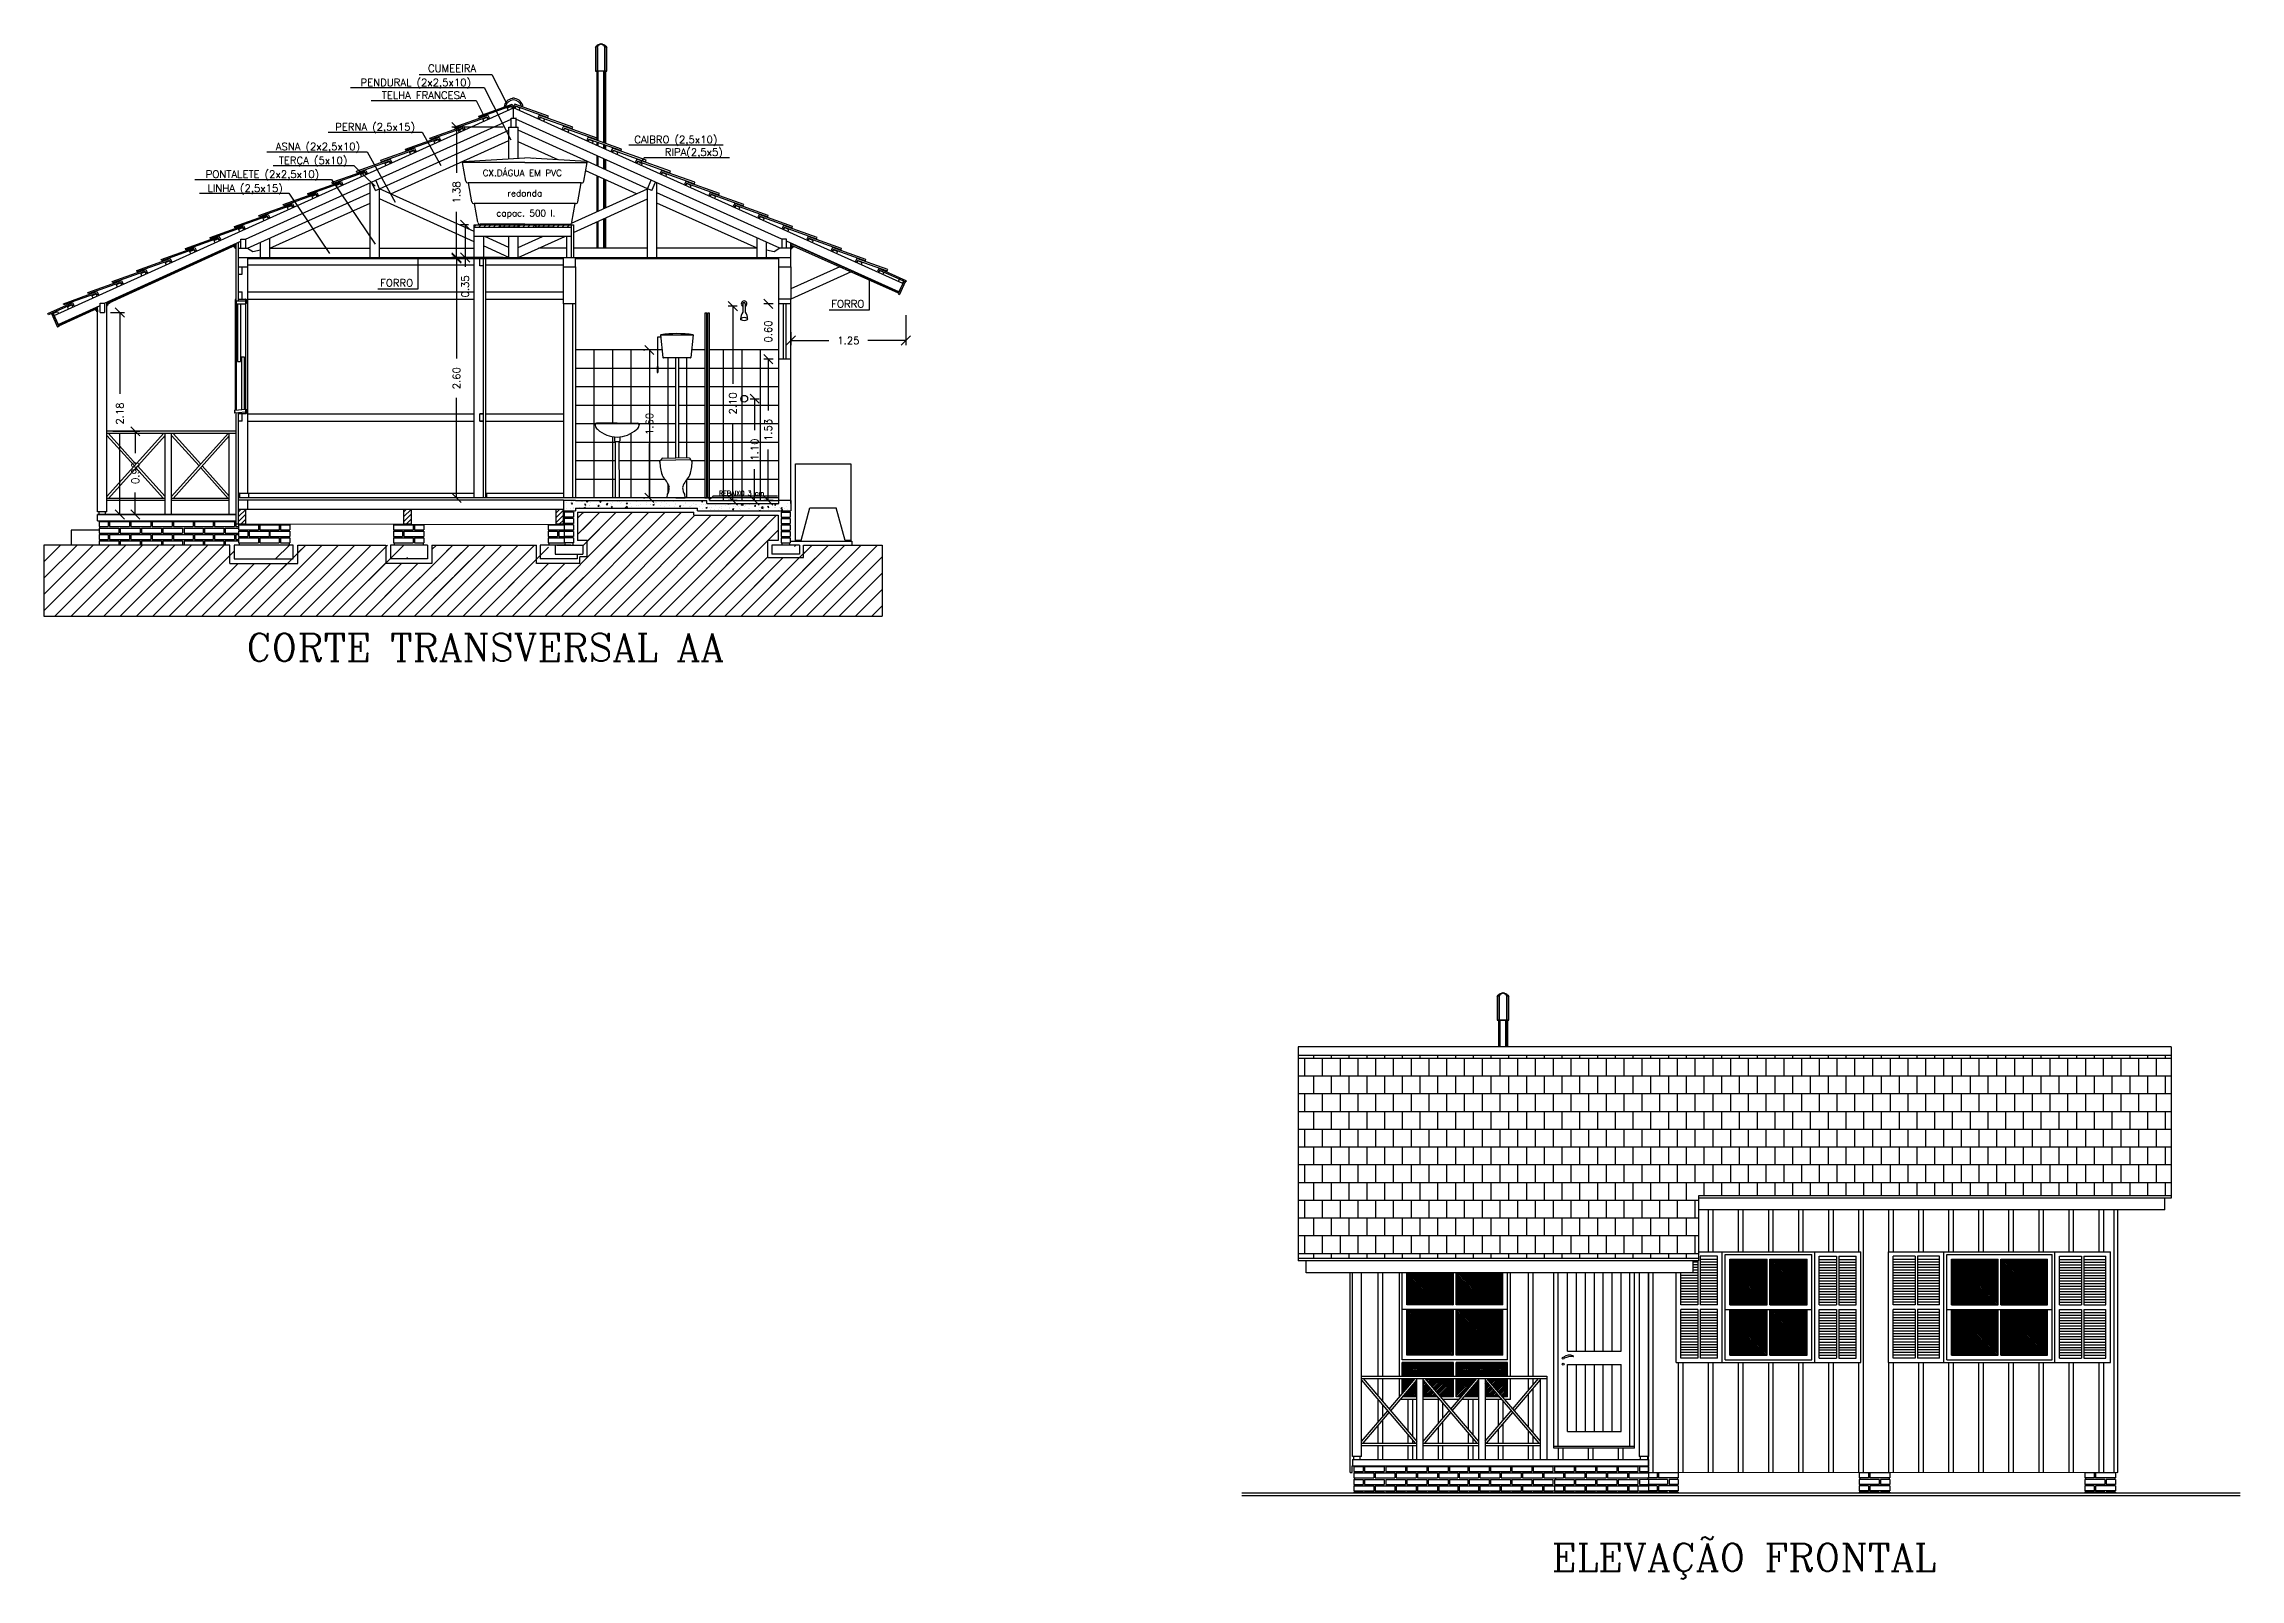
# Model space of a CAD drawing. Extents: x -7 to 226, y -20 to 32.
# Drawn here: x 127.57 to 151.33, y -10.19 to 6.42 of the extents above; entities that cross this region are included whole.
import ezdxf
from ezdxf.enums import TextEntityAlignment as Align

# ---------------------------------------------------------------- set-up
doc = ezdxf.new("R2010")
doc.units = 0
doc.header["$LTSCALE"] = 20
doc.linetypes.add('DASHED2', pattern=[0.375, 0.25, -0.125])
doc.layers.get('0').update_dxf_attribs({"linetype": 'CONTINUOUS'})
doc.layers.get('DEFPOINTS').update_dxf_attribs({"linetype": 'CONTINUOUS'})
for name, color, linetype in [('AZULEJO', 30, 'CONTINUOUS'), ('CONCRETO', 5, 'CONTINUOUS'), ('DIM', 244, 'CONTINUOUS'), ('EQUIPAMENTOS', 1, 'CONTINUOUS'), ('JANELA', 5, 'CONTINUOUS'), ('MADEIRAME', 244, 'CONTINUOUS'), ('PAREDE', 250, 'CONTINUOUS'), ('PEDRA', 250, 'CONTINUOUS'), ('PISO', 30, 'CONTINUOUS'), ('PORTA', 1, 'CONTINUOUS'), ('TELHADO', 1, 'CONTINUOUS'), ('TEXTO', 244, 'CONTINUOUS'), ('VIEW', 210, 'CONTINUOUS'), ('VISTA', 244, 'CONTINUOUS'), ('VISTAL', 30, 'CONTINUOUS'), ('VISTAP', 244, 'CONTINUOUS')]:
    doc.layers.add(name, color=color, linetype=linetype)
doc.styles.add('ROMANC', font='romanc.shx', dxfattribs={"height": 0.08})
doc.dimstyles.new('ROMANC', dxfattribs={"dimtxt": 0.1, "dimasz": 0.18, "dimexe": 0.05, "dimexo": 0.0625, "dimgap": 0.09, "dimtad": 0, "dimzin": 0, "dimtxsty": 'ROMANC', "dimblk1": 'NONE', "dimblk2": 'NONE', "dimsah": 1, "dimcen": 0.09, "dimclrd": 244, "dimclre": 244, "dimclrt": 244, "dimazin": 3, "dimtfac": 1, "dimtdec": 4, "dimtofl": 0, "dimtmove": 0, "dimatfit": 3, "dimtolj": 1, "dimtzin": 0})

msp = doc.modelspace()

# ---------------------------------------------------------------- texts
at = {"layer": 'DIM', "linetype": 'CONTINUOUS', "style": 'ROMANC'}
for s, p in [('CX.DÁGUA EM PVC', (132.743, 5.036)), ('redonda', (132.77, 4.805)), ('capac. 500 l.', (132.782, 4.578))]:
    msp.add_text(s, height=0.07, dxfattribs=at).set_placement(p, align=Align.MIDDLE)
at = {"layer": 'TEXTO', "linetype": 'CONTINUOUS', "style": 'ROMANC'}
for s, height, p in [('CUMEEIRA', 0.08, (131.983, 6.156)), ('PENDURAL (2x2,5x10)', 0.08, (131.59, 5.997)), ('TELHA FRANCESA', 0.08, (131.676, 5.865)), ('PERNA (2,5x15)', 0.08, (131.15, 5.516)), ('ASNA (2x2,5x10)', 0.08, (130.531, 5.304)), ('CAIBRO (2,5x10)', 0.08, (134.404, 5.379)), ('RIPA(2,5x5)', 0.08, (134.599, 5.244)), ('PONTALETE (2x2,5x10)', 0.08, (129.931, 5.004)), ('TERÇA (5x10)', 0.08, (130.479, 5.154)), ('LINHA (2,5x15)', 0.08, (129.744, 4.853)), ('FORRO', 0.08, (131.383, 3.834)), ('FORRO', 0.08, (136.265, 3.607)), ('REBAIXO 3 cm', 0.05, (135.116, 1.56)), ('CORTE TRANSVERSAL AA', 0.3, (132.341, -0.107)), ('ELEVAÇÃO FRONTAL', 0.3, (145.959, -9.955))]:
    msp.add_text(s, height=height, dxfattribs=at).set_placement(p, align=Align.MIDDLE)

# ---------------------------------------------------------------- blocks, each defined once
blk = doc.blocks.new('*X0')
at = {"color": 0}
for p, q in [((18.05, -14.957), (18.05, -14.957)), ((18.079, -14.961), (18.079, -14.961)), ((18.082, -14.889), (18.082, -14.889)), ((18.123, -14.955), (18.123, -14.955)), ((18.126, -14.889), (18.126, -14.889)), ((18.132, -14.882), (18.132, -14.882)), ((18.132, -14.882), (18.132, -14.882)), ((18.134, -14.907), (18.143, -14.896)), ((18.134, -14.907), (18.146, -14.909)), ((18.137, -14.902), (18.137, -14.902)), ((18.146, -14.909), (18.143, -14.896)), ((18.155, -14.951), (18.155, -14.951)), ((18.156, -14.961), (18.156, -14.961)), ((18.159, -14.873), (18.162, -14.875)), ((18.162, -14.875), (18.163, -14.873)), ((18.224, -14.943), (18.224, -14.943)), ((18.227, -14.876), (18.227, -14.876)), ((18.238, -14.886), (18.238, -14.886)), ((18.253, -14.882), (18.253, -14.882)), ((18.272, -14.949), (18.286, -14.943)), ((18.272, -14.949), (18.278, -14.953)), ((18.277, -14.92), (18.287, -14.909)), ((18.277, -14.92), (18.289, -14.921)), ((18.281, -14.935), (18.281, -14.935)), ((18.283, -14.953), (18.286, -14.943)), ((18.289, -14.921), (18.287, -14.909)), ((18.294, -14.883), (18.304, -14.873)), ((18.294, -14.883), (18.312, -14.886)), ((18.312, -14.886), (18.31, -14.873)), ((18.328, -14.928), (18.328, -14.928)), ((18.33, -14.952), (18.33, -14.952)), ((18.331, -14.928), (18.331, -14.928)), ((18.345, -14.891), (18.345, -14.891)), ((18.407, -14.918), (18.407, -14.918)), ((18.421, -14.933), (18.43, -14.921)), ((18.421, -14.933), (18.433, -14.934)), ((18.433, -14.934), (18.43, -14.921)), ((18.431, -14.914), (18.431, -14.914)), ((18.44, -14.884), (18.454, -14.879)), ((18.44, -14.884), (18.45, -14.891)), ((18.447, -14.932), (18.447, -14.932)), ((18.45, -14.891), (18.454, -14.879)), ((18.452, -14.895), (18.452, -14.895)), ((18.508, -14.916), (18.523, -14.9)), ((18.508, -14.916), (18.525, -14.919)), ((18.517, -14.873), (18.517, -14.873)), ((18.525, -14.919), (18.523, -14.9)), ((18.532, -14.901), (18.532, -14.901)), ((18.533, -14.901), (18.533, -14.901)), ((18.559, -14.9), (18.559, -14.9)), ((18.563, -14.912), (18.563, -14.912)), ((18.564, -14.945), (18.574, -14.934)), ((18.564, -14.945), (18.576, -14.946)), ((18.576, -14.946), (18.574, -14.934)), ((18.583, -14.895), (18.583, -14.895)), ((18.623, -14.878), (18.623, -14.878)), ((18.633, -14.952), (18.633, -14.952)), ((18.636, -14.886), (18.636, -14.886)), ((18.659, -14.885), (18.659, -14.885)), ((18.665, -14.904), (18.665, -14.904)), ((18.68, -14.892), (18.68, -14.892)), ((18.712, -14.953), (18.717, -14.946)), ((18.718, -14.953), (18.717, -14.946)), ((18.721, -14.949), (18.737, -14.933)), ((18.721, -14.949), (18.739, -14.952)), ((18.727, -14.9), (18.741, -14.895)), ((18.727, -14.9), (18.737, -14.907)), ((18.73, -14.882), (18.73, -14.882)), ((18.733, -14.947), (18.733, -14.947)), ((18.736, -14.938), (18.736, -14.938)), ((18.737, -14.907), (18.741, -14.895)), ((18.739, -14.952), (18.737, -14.933)), ((18.772, -14.909), (18.772, -14.909)), ((18.783, -14.94), (18.783, -14.94)), ((18.837, -14.887), (18.837, -14.887)), ((18.837, -14.925), (18.837, -14.925)), ((18.859, -14.93), (18.859, -14.93)), ((18.879, -14.913), (18.879, -14.913)), ((18.941, -14.91), (18.941, -14.91)), ((18.944, -14.891), (18.944, -14.891)), ((18.985, -14.914), (18.985, -14.914)), ((18.986, -14.918), (18.986, -14.918)), ((19.015, -14.916), (19.029, -14.911)), ((19.015, -14.916), (19.025, -14.923)), ((19.021, -14.951), (19.021, -14.951)), ((19.025, -14.923), (19.029, -14.911)), ((19.035, -14.907), (19.035, -14.907)), ((19.043, -14.896), (19.043, -14.896)), ((19.05, -14.896), (19.05, -14.896)), ((19.093, -14.922), (19.093, -14.922)), ((19.111, -14.897), (19.111, -14.897)), ((19.138, -14.931), (19.138, -14.931)), ((19.142, -14.95), (19.142, -14.95)), ((19.144, -14.884), (19.144, -14.884)), ((19.157, -14.9), (19.157, -14.9)), ((19.199, -14.927), (19.199, -14.927)), ((19.237, -14.881), (19.237, -14.881)), ((19.246, -14.935), (19.246, -14.935)), ((19.255, -14.911), (19.255, -14.911)), ((19.264, -14.905), (19.264, -14.905)), ((19.287, -14.874), (19.287, -14.874)), ((19.302, -14.932), (19.316, -14.927)), ((19.302, -14.932), (19.312, -14.939)), ((19.306, -14.931), (19.306, -14.931)), ((19.31, -14.943), (19.31, -14.943)), ((19.312, -14.939), (19.316, -14.927)), ((19.349, -14.921), (19.349, -14.921)), ((19.371, -14.891), (19.371, -14.891)), ((19.371, -14.909), (19.371, -14.909)), ((19.413, -14.936), (19.413, -14.936)), ((19.419, -14.935), (19.419, -14.935)), ((19.437, -14.926), (19.437, -14.926)), ((19.45, -14.908), (19.45, -14.908)), ((19.477, -14.873), (19.48, -14.874)), ((19.477, -14.914), (19.477, -14.914)), ((19.48, -14.874), (19.481, -14.873)), ((19.487, -14.92), (19.487, -14.92)), ((19.52, -14.94), (19.52, -14.94)), ((19.536, -14.915), (19.536, -14.915)), ((19.541, -14.883), (19.549, -14.873)), ((19.541, -14.883), (19.553, -14.884)), ((19.553, -14.884), (19.551, -14.873)), ((19.551, -14.96), (19.551, -14.96)), ((19.554, -14.893), (19.554, -14.893)), ((19.562, -14.91), (19.562, -14.91)), ((19.584, -14.918), (19.584, -14.918)), ((19.589, -14.948), (19.603, -14.943)), ((19.589, -14.948), (19.599, -14.955)), ((19.599, -14.955), (19.603, -14.943)), ((19.626, -14.945), (19.626, -14.945)), ((19.654, -14.946), (19.654, -14.946)), ((19.686, -14.965), (19.686, -14.965)), ((19.691, -14.923), (19.691, -14.923)), ((19.729, -14.965), (19.729, -14.965)), ((19.733, -14.949), (19.733, -14.949)), ((19.755, -14.933), (19.755, -14.933)), ((19.762, -14.955), (19.762, -14.955)), ((19.798, -14.927), (19.798, -14.927)), ((19.827, -14.908), (19.832, -14.903)), ((19.827, -14.908), (19.839, -14.909)), ((19.839, -14.909), (19.838, -14.903)), ((19.84, -14.954), (19.84, -14.954)), ((19.846, -14.945), (19.846, -14.945)), ((19.859, -14.918), (19.859, -14.918)), ((19.877, -14.964), (19.891, -14.959)), ((19.877, -14.964), (19.887, -14.971)), ((19.887, -14.971), (19.891, -14.959)), ((19.888, -14.939), (19.888, -14.939)), ((19.904, -14.932), (19.904, -14.932)), ((19.938, -14.932), (19.938, -14.932)), ((19.947, -14.959), (19.947, -14.959)), ((19.959, -14.97), (19.959, -14.97)), ((19.961, -14.904), (19.961, -14.904)), ((19.962, -14.925), (19.962, -14.925)), ((19.971, -14.92), (19.981, -14.909)), ((19.971, -14.92), (19.983, -14.921)), ((19.975, -14.92), (19.991, -14.904)), ((19.975, -14.92), (19.993, -14.923)), ((19.983, -14.921), (19.981, -14.909)), ((19.993, -14.923), (19.991, -14.904)), ((20.011, -14.936), (20.011, -14.936)), ((20.014, -14.922), (20.014, -14.922)), ((20.049, -14.903), (20.055, -14.907)), ((20.053, -14.963), (20.053, -14.963)), ((20.055, -14.907), (20.056, -14.903)), ((20.06, -14.958), (20.06, -14.958)), ((20.079, -14.905), (20.079, -14.905)), ((20.114, -14.933), (20.124, -14.921)), ((20.114, -14.933), (20.126, -14.934)), ((20.118, -14.941), (20.118, -14.941)), ((20.126, -14.934), (20.124, -14.921)), ((20.14, -14.906), (20.14, -14.906)), ((20.16, -14.968), (20.16, -14.968)), ((20.164, -14.943), (20.164, -14.943)), ((20.189, -14.953), (20.204, -14.937)), ((20.189, -14.953), (20.207, -14.956)), ((20.207, -14.956), (20.204, -14.937)), ((20.214, -14.968), (20.214, -14.968)), ((20.225, -14.945), (20.225, -14.945)), ((20.258, -14.945), (20.267, -14.934)), ((20.258, -14.945), (20.27, -14.946)), ((20.267, -14.929), (20.267, -14.929)), ((20.27, -14.946), (20.267, -14.934)), ((20.332, -14.916), (20.346, -14.91)), ((20.332, -14.916), (20.342, -14.923)), ((20.332, -14.95), (20.332, -14.95)), ((20.34, -14.951), (20.34, -14.951)), ((20.342, -14.923), (20.346, -14.91)), ((20.368, -14.916), (20.368, -14.916)), ((20.39, -14.945), (20.39, -14.945)), ((20.401, -14.958), (20.411, -14.946)), ((20.401, -14.958), (20.413, -14.959)), ((20.406, -14.983), (20.418, -14.97)), ((20.413, -14.959), (20.411, -14.946)), ((20.419, -14.983), (20.418, -14.97)), ((20.421, -14.964), (20.421, -14.964)), ((20.438, -14.954), (20.438, -14.954)), ((20.466, -14.935), (20.466, -14.935)), ((20.469, -14.967), (20.469, -14.967)), ((20.471, -14.901), (20.471, -14.901)), ((19.636, -14.972), (19.636, -14.972)), ((20.138, -14.978), (20.138, -14.978)), ((20.164, -14.98), (20.178, -14.975)), ((20.164, -14.98), (20.168, -14.983)), ((20.176, -14.983), (20.178, -14.975)), ((20.267, -14.972), (20.267, -14.972)), ((20.365, -14.982), (20.365, -14.982)), ((20.374, -14.977), (20.374, -14.977)), ((20.48, -14.981), (20.48, -14.981))]:
    blk.add_line(p, q, dxfattribs=at)
blk = doc.blocks.new('*X4')
at = {"color": 0, "linetype": 'CONTINUOUS'}
for p, q in [((15.334, -15.001), (15.412, -14.923)), ((15.334, -14.948), (15.359, -14.923)), ((15.334, -15.054), (15.414, -14.974)), ((15.358, -15.083), (15.414, -15.027)), ((15.411, -15.083), (15.414, -15.08))]:
    blk.add_line(p, q, dxfattribs=at)
blk = doc.blocks.new('*X3')
at = {"color": 0, "linetype": 'CONTINUOUS'}
for p, q in [((15.334, -15.001), (15.412, -14.923)), ((15.334, -14.948), (15.359, -14.923)), ((15.334, -15.054), (15.414, -14.974)), ((15.358, -15.083), (15.414, -15.027)), ((15.411, -15.083), (15.414, -15.08))]:
    blk.add_line(p, q, dxfattribs=at)
blk = doc.blocks.new('*X2')
at = {"color": 0, "linetype": 'CONTINUOUS'}
for p, q in [((15.334, -15.001), (15.412, -14.923)), ((15.334, -14.948), (15.359, -14.923)), ((15.334, -15.054), (15.414, -14.974)), ((15.358, -15.083), (15.414, -15.027)), ((15.411, -15.083), (15.414, -15.08))]:
    blk.add_line(p, q, dxfattribs=at)
blk = doc.blocks.new('*X12')
at = {"color": 0, "linetype": 'CONTINUOUS'}
for p, q in [((11.563, -3.763), (11.585, -3.741)), ((11.613, -3.766), (11.638, -3.741)), ((11.666, -3.766), (11.691, -3.741)), ((11.719, -3.766), (11.744, -3.741)), ((11.772, -3.766), (11.797, -3.741)), ((11.825, -3.766), (11.844, -3.747)), ((11.844, -3.747), (11.85, -3.741)), ((11.878, -3.766), (11.903, -3.741)), ((11.931, -3.766), (11.956, -3.741)), ((11.984, -3.766), (12.009, -3.741)), ((12.037, -3.766), (12.062, -3.741)), ((12.09, -3.766), (12.115, -3.741)), ((12.143, -3.766), (12.168, -3.741)), ((12.196, -3.766), (12.221, -3.741)), ((12.25, -3.766), (12.275, -3.741)), ((12.303, -3.766), (12.328, -3.741)), ((12.356, -3.766), (12.381, -3.741)), ((12.409, -3.766), (12.42, -3.755)), ((12.42, -3.755), (12.434, -3.741)), ((12.462, -3.766), (12.487, -3.741)), ((12.515, -3.766), (12.54, -3.741)), ((12.568, -3.766), (12.593, -3.741))]:
    blk.add_line(p, q, dxfattribs=at)
blk = doc.blocks.new('_OBLIQUE')
at = {"color": 0, "linetype": 'BYBLOCK'}
blk.add_line((-0.5, -0.5), (0.5, 0.5), dxfattribs=at)
blk = doc.blocks.new('*D72')
at = {"color": 244, "linetype": 'BYBLOCK'}
for p, q in [((123.715, -3.088), (123.715, -3.227)), ((124.96, -2.901), (124.96, -3.227)), ((123.715, -3.177), (124.126, -3.177)), ((124.96, -3.177), (124.55, -3.177))]:
    blk.add_line(p, q, dxfattribs=at)
at = {"layer": 'DEFPOINTS', "color": 0, "linetype": 'BYBLOCK'}
for p in [(124.96, -2.838), (123.715, -3.026), (124.96, -3.177)]:
    blk.add_point(p, dxfattribs=at)
at = {"color": 244, "linetype": 'BYBLOCK', "xscale": 0.1, "yscale": 0.1, "zscale": 0.1, "rotation": 180}
blk.add_blockref('_OBLIQUE', (123.715, -3.177), dxfattribs=at)
at = {"color": 244, "linetype": 'BYBLOCK', "xscale": 0.1, "yscale": 0.1, "zscale": 0.1}
blk.add_blockref('_OBLIQUE', (124.96, -3.177), dxfattribs=at)
at = {"color": 244, "linetype": 'BYBLOCK', "insert": (124.338, -3.177), "char_height": 0.08, "attachment_point": 5, "style": 'ROMANC'}
blk.add_mtext('\\A1;{1.25}', dxfattribs=at)
blk = doc.blocks.new('*D73')
at = {"color": 244, "linetype": 'BYBLOCK'}
for p, q in [((116.353, -3.171), (116.506, -3.171)), ((116.456, -3.171), (116.456, -4.051)), ((116.456, -5.356), (116.456, -4.475)), ((116.378, -5.356), (116.506, -5.356))]:
    blk.add_line(p, q, dxfattribs=at)
at = {"layer": 'DEFPOINTS', "color": 0, "linetype": 'BYBLOCK'}
for p in [(116.291, -3.171), (116.315, -5.356), (116.456, -5.356)]:
    blk.add_point(p, dxfattribs=at)
at = {"color": 244, "linetype": 'BYBLOCK', "xscale": 0.1, "yscale": 0.1, "zscale": 0.1}
for p, rotation in [((116.456, -3.171), 90), ((116.456, -5.356), 270)]:
    blk.add_blockref('_OBLIQUE', p, dxfattribs=dict(at, rotation=rotation))
at = {"color": 244, "linetype": 'BYBLOCK', "insert": (116.456, -4.263), "char_height": 0.08, "attachment_point": 5, "rotation": 90, "style": 'ROMANC'}
blk.add_mtext('\\A1;2.18', dxfattribs=at)
blk = doc.blocks.new('*D74')
at = {"color": 244, "linetype": 'BYBLOCK'}
for p, q in [((120.228, -2.586), (120.049, -2.586)), ((120.099, -2.586), (120.099, -3.669)), ((120.099, -5.176), (120.099, -4.093)), ((120.228, -5.176), (120.049, -5.176))]:
    blk.add_line(p, q, dxfattribs=at)
at = {"layer": 'DEFPOINTS', "color": 0, "linetype": 'BYBLOCK'}
for p in [(120.29, -2.586), (120.099, -5.176), (120.29, -5.176)]:
    blk.add_point(p, dxfattribs=at)
at = {"color": 244, "linetype": 'BYBLOCK', "xscale": 0.1, "yscale": 0.1, "zscale": 0.1}
for p, rotation in [((120.099, -2.586), 90), ((120.099, -5.176), 270)]:
    blk.add_blockref('_OBLIQUE', p, dxfattribs=dict(at, rotation=rotation))
at = {"color": 244, "linetype": 'BYBLOCK', "insert": (120.099, -3.881), "char_height": 0.08, "attachment_point": 5, "rotation": 90, "style": 'ROMANC'}
blk.add_mtext('\\A1;{2.60}', dxfattribs=at)
blk = doc.blocks.new('*D75')
at = {"color": 244, "linetype": 'BYBLOCK'}
for p, q in [((123.523, -3.676), (123.422, -3.676)), ((123.472, -3.676), (123.472, -4.229)), ((123.472, -5.206), (123.472, -4.653)), ((123.523, -5.206), (123.422, -5.206))]:
    blk.add_line(p, q, dxfattribs=at)
at = {"layer": 'DEFPOINTS', "color": 0, "linetype": 'BYBLOCK'}
for p in [(123.472, -3.676), (123.585, -3.676), (123.585, -5.206)]:
    blk.add_point(p, dxfattribs=at)
at = {"color": 244, "linetype": 'BYBLOCK', "xscale": 0.1, "yscale": 0.1, "zscale": 0.1}
for p, rotation in [((123.472, -3.676), 90), ((123.472, -5.206), 270)]:
    blk.add_blockref('_OBLIQUE', p, dxfattribs=dict(at, rotation=rotation))
at = {"color": 244, "linetype": 'BYBLOCK', "insert": (123.472, -4.441), "char_height": 0.08, "attachment_point": 5, "rotation": 90, "style": 'ROMANC'}
blk.add_mtext('\\A1;1.53', dxfattribs=at)
blk = doc.blocks.new('*D76')
at = {"color": 244, "linetype": 'BYBLOCK'}
for p, q in [((123.523, -3.076), (123.422, -3.076)), ((123.472, -3.076), (123.472, -3.076)), ((123.523, -3.676), (123.422, -3.676)), ((123.472, -3.676), (123.472, -3.876))]:
    blk.add_line(p, q, dxfattribs=at)
at = {"layer": 'DEFPOINTS', "color": 0, "linetype": 'BYBLOCK'}
for p in [(123.585, -3.076), (123.472, -3.676), (123.585, -3.676)]:
    blk.add_point(p, dxfattribs=at)
at = {"color": 244, "linetype": 'BYBLOCK', "xscale": 0.1, "yscale": 0.1, "zscale": 0.1}
for p, rotation in [((123.472, -3.076), 270), ((123.472, -3.676), 90)]:
    blk.add_blockref('_OBLIQUE', p, dxfattribs=dict(at, rotation=rotation))
at = {"color": 244, "linetype": 'BYBLOCK', "insert": (123.472, -3.376), "char_height": 0.08, "attachment_point": 5, "rotation": 90, "style": 'ROMANC'}
blk.add_mtext('\\A1;0.60', dxfattribs=at)
blk = doc.blocks.new('*D77')
at = {"color": 244, "linetype": 'BYBLOCK'}
for p, q in [((123.275, -4.103), (123.374, -4.103)), ((123.324, -4.103), (123.324, -4.442)), ((123.324, -5.206), (123.324, -4.866)), ((123.275, -5.206), (123.374, -5.206))]:
    blk.add_line(p, q, dxfattribs=at)
at = {"layer": 'DEFPOINTS', "color": 0, "linetype": 'BYBLOCK'}
for p in [(123.212, -4.103), (123.212, -5.206), (123.324, -5.206)]:
    blk.add_point(p, dxfattribs=at)
at = {"color": 244, "linetype": 'BYBLOCK', "xscale": 0.1, "yscale": 0.1, "zscale": 0.1}
for p, rotation in [((123.324, -4.103), 90), ((123.324, -5.206), 270)]:
    blk.add_blockref('_OBLIQUE', p, dxfattribs=dict(at, rotation=rotation))
at = {"color": 244, "linetype": 'BYBLOCK', "insert": (123.324, -4.654), "char_height": 0.08, "attachment_point": 5, "rotation": 90, "style": 'ROMANC'}
blk.add_mtext('\\A1;1.10', dxfattribs=at)
blk = doc.blocks.new('*D78')
at = {"color": 244, "linetype": 'BYBLOCK'}
for p, q in [((123.135, -3.103), (123.039, -3.103)), ((123.089, -3.103), (123.089, -3.942)), ((123.089, -5.206), (123.089, -4.366)), ((123.135, -5.206), (123.039, -5.206))]:
    blk.add_line(p, q, dxfattribs=at)
at = {"layer": 'DEFPOINTS', "color": 0, "linetype": 'BYBLOCK'}
for p in [(123.197, -3.103), (123.089, -5.206), (123.197, -5.206)]:
    blk.add_point(p, dxfattribs=at)
at = {"color": 244, "linetype": 'BYBLOCK', "xscale": 0.1, "yscale": 0.1, "zscale": 0.1}
for p, rotation in [((123.089, -3.103), 90), ((123.089, -5.206), 270)]:
    blk.add_blockref('_OBLIQUE', p, dxfattribs=dict(at, rotation=rotation))
at = {"color": 244, "linetype": 'BYBLOCK', "insert": (123.089, -4.154), "char_height": 0.08, "attachment_point": 5, "rotation": 90, "style": 'ROMANC'}
blk.add_mtext('\\A1;2.10', dxfattribs=at)
blk = doc.blocks.new('*D79')
at = {"color": 244, "linetype": 'BYBLOCK'}
for p, q in [((120.603, -1.166), (120.047, -1.166)), ((120.097, -1.166), (120.097, -1.659)), ((120.097, -2.576), (120.097, -2.083)), ((120.603, -2.576), (120.047, -2.576))]:
    blk.add_line(p, q, dxfattribs=at)
at = {"layer": 'DEFPOINTS', "color": 0, "linetype": 'BYBLOCK'}
for p in [(120.665, -1.166), (120.097, -2.576), (120.665, -2.576)]:
    blk.add_point(p, dxfattribs=at)
at = {"color": 244, "linetype": 'BYBLOCK', "xscale": 0.1, "yscale": 0.1, "zscale": 0.1}
for p, rotation in [((120.097, -1.166), 90), ((120.097, -2.576), 270)]:
    blk.add_blockref('_OBLIQUE', p, dxfattribs=dict(at, rotation=rotation))
at = {"color": 244, "linetype": 'BYBLOCK', "insert": (120.097, -1.871), "char_height": 0.08, "attachment_point": 5, "rotation": 90, "style": 'ROMANC'}
blk.add_mtext('\\A1;{1.38}', dxfattribs=at)
blk = doc.blocks.new('*D82')
at = {"color": 244, "linetype": 'BYBLOCK'}
for p, q in [((135.023, -9.834), (135.318, -9.834)), ((135.268, -9.834), (135.268, -10.072)), ((135.268, -10.734), (135.268, -10.496)), ((135.008, -10.734), (135.318, -10.734))]:
    blk.add_line(p, q, dxfattribs=at)
at = {"layer": 'DEFPOINTS', "color": 0, "linetype": 'BYBLOCK'}
for p in [(134.96, -9.834), (134.945, -10.734), (135.268, -10.734)]:
    blk.add_point(p, dxfattribs=at)
at = {"color": 244, "linetype": 'BYBLOCK', "xscale": 0.1, "yscale": 0.1, "zscale": 0.1}
for p, rotation in [((135.268, -9.834), 90), ((135.268, -10.734), 270)]:
    blk.add_blockref('_OBLIQUE', p, dxfattribs=dict(at, rotation=rotation))
at = {"color": 244, "linetype": 'BYBLOCK', "insert": (135.268, -10.284), "char_height": 0.08, "attachment_point": 5, "rotation": 90, "style": 'ROMANC'}
blk.add_mtext('\\A1;0.90', dxfattribs=at)
blk = doc.blocks.new('*X110')
at = {"color": 0, "linetype": 'CONTINUOUS'}
for p, q in [((133.166, 0.23), (134.29, 1.354)), ((133.343, 0.23), (134.467, 1.354)), ((133.397, 1.345), (133.406, 1.354)), ((133.397, 1.168), (133.583, 1.354)), ((133.397, 0.992), (133.759, 1.354)), ((133.43, 0.848), (133.936, 1.354)), ((133.48, 0.721), (134.113, 1.354)), ((133.52, 0.23), (134.611, 1.322)), ((133.696, 0.23), (134.788, 1.322)), ((133.873, 0.23), (134.965, 1.322)), ((134.05, 0.23), (135.142, 1.322)), ((134.227, 0.23), (135.318, 1.322)), ((134.403, 0.23), (135.382, 1.208)), ((127.567, 0.288), (128.278, 0.999)), ((127.567, 0.465), (128.101, 0.999)), ((127.567, 0.641), (127.925, 0.999)), ((127.567, 0.818), (127.748, 0.999)), ((127.567, 0.995), (127.571, 0.999)), ((127.686, 0.23), (128.455, 0.999)), ((127.863, 0.23), (128.632, 0.999)), ((128.039, 0.23), (128.809, 0.999)), ((128.216, 0.23), (128.985, 0.999)), ((128.393, 0.23), (129.162, 0.999)), ((128.57, 0.23), (129.339, 0.999)), ((128.747, 0.23), (129.516, 0.999)), ((129.807, 0.23), (130.576, 0.999)), ((129.984, 0.23), (130.753, 0.999)), ((130.072, 0.848), (130.223, 0.999)), ((130.136, 0.735), (130.4, 0.999)), ((130.161, 0.23), (130.93, 0.999)), ((130.338, 0.23), (131.107, 0.999)), ((130.514, 0.23), (131.283, 0.999)), ((130.691, 0.23), (131.46, 0.999)), ((131.752, 0.23), (132.521, 0.999)), ((131.924, 0.932), (131.991, 0.999)), ((131.929, 0.23), (132.698, 0.999)), ((132.011, 0.842), (132.167, 0.999)), ((132.011, 0.666), (132.344, 0.999)), ((132.105, 0.23), (132.874, 0.999)), ((132.282, 0.23), (133.027, 0.975)), ((134.58, 0.23), (135.382, 1.031)), ((135.464, 0.23), (136.233, 0.999)), ((135.641, 0.23), (136.41, 0.999)), ((135.688, 0.984), (135.703, 0.999)), ((135.728, 0.848), (135.88, 0.999)), ((135.775, 0.718), (136.056, 0.999)), ((135.818, 0.23), (136.587, 0.999)), ((128.923, 0.23), (129.537, 0.844)), ((129.541, 0.848), (129.627, 0.934)), ((130.868, 0.23), (131.412, 0.774)), ((131.486, 0.848), (131.502, 0.864)), ((134.757, 0.23), (135.292, 0.764)), ((135.375, 0.848), (135.382, 0.855)), ((135.994, 0.23), (136.636, 0.871)), ((129.1, 0.23), (129.537, 0.667)), ((129.277, 0.23), (129.695, 0.648)), ((129.454, 0.23), (129.872, 0.648)), ((129.63, 0.23), (130.048, 0.648)), ((131.045, 0.23), (131.463, 0.648)), ((131.221, 0.23), (131.639, 0.648)), ((131.398, 0.23), (131.816, 0.648)), ((131.575, 0.23), (131.993, 0.648)), ((132.459, 0.23), (132.937, 0.708)), ((132.636, 0.23), (133.054, 0.648)), ((132.812, 0.23), (133.23, 0.648)), ((132.989, 0.23), (133.407, 0.648)), ((134.934, 0.23), (135.352, 0.648)), ((135.111, 0.23), (135.529, 0.648)), ((135.287, 0.23), (135.705, 0.648)), ((136.171, 0.23), (136.636, 0.695)), ((136.348, 0.23), (136.636, 0.518)), ((136.525, 0.23), (136.636, 0.341))]:
    blk.add_line(p, q, dxfattribs=at)
blk = doc.blocks.new('*D112')
at = {"color": 244, "linetype": 'BYBLOCK'}
for p, q in [((132.161, 4.463), (132.076, 4.463)), ((132.126, 4.463), (132.126, 4.109)), ((132.161, 4.109), (132.076, 4.109)), ((132.126, 4.109), (132.126, 4.009))]:
    blk.add_line(p, q, dxfattribs=at)
at = {"layer": 'DEFPOINTS', "color": 0, "linetype": 'BYBLOCK'}
for p in [(132.223, 4.463), (132.126, 4.109), (132.223, 4.109)]:
    blk.add_point(p, dxfattribs=at)
at = {"color": 244, "linetype": 'BYBLOCK', "xscale": 0.1, "yscale": 0.1, "zscale": 0.1}
for p, rotation in [((132.126, 4.463), 90), ((132.126, 4.109), 270)]:
    blk.add_blockref('_OBLIQUE', p, dxfattribs=dict(at, rotation=rotation))
at = {"color": 244, "linetype": 'BYBLOCK', "insert": (132.126, 3.797), "char_height": 0.08, "attachment_point": 5, "rotation": 90, "style": 'ROMANC'}
blk.add_mtext('\\A1;0.35', dxfattribs=at)
blk = doc.blocks.new('*X176')
at = {"color": 0, "linetype": 'CONTINUOUS'}
for p, q in [((12.448, -6.856), (12.484, -6.82)), ((12.448, -6.909), (12.528, -6.829)), ((12.448, -6.962), (12.528, -6.882)), ((12.483, -6.98), (12.528, -6.935))]:
    blk.add_line(p, q, dxfattribs=at)
blk = doc.blocks.new('*D178')
at = {"color": 244, "linetype": 'BYBLOCK'}
for p, q in [((134.056, 3.109), (134.068, 3.109)), ((134.118, 3.109), (134.118, 2.521)), ((134.118, 1.509), (134.118, 2.097)), ((134.056, 1.509), (134.068, 1.509))]:
    blk.add_line(p, q, dxfattribs=at)
at = {"layer": 'DEFPOINTS', "color": 0, "linetype": 'BYBLOCK'}
for p in [(134.118, 3.109), (134.118, 1.509), (134.118, 1.509)]:
    blk.add_point(p, dxfattribs=at)
at = {"color": 244, "linetype": 'BYBLOCK', "xscale": 0.1, "yscale": 0.1, "zscale": 0.1}
for p, rotation in [((134.118, 3.109), 90), ((134.118, 1.509), 270)]:
    blk.add_blockref('_OBLIQUE', p, dxfattribs=dict(at, rotation=rotation))
at = {"color": 244, "linetype": 'BYBLOCK', "insert": (134.118, 2.309), "char_height": 0.08, "attachment_point": 5, "rotation": 90, "style": 'ROMANC'}
blk.add_mtext('\\A1;1.60', dxfattribs=at)
blk = doc.blocks.new('*X181')
at = {"color": 0, "linetype": 'CONTINUOUS'}
for p, q in [((132.812, 0.23), (133.936, 1.354)), ((132.989, 0.23), (134.113, 1.354)), ((133.166, 0.23), (134.29, 1.354)), ((133.34, 1.288), (133.406, 1.354)), ((133.34, 1.112), (133.583, 1.354)), ((133.343, 0.23), (134.467, 1.354)), ((133.445, 1.039), (133.759, 1.354)), ((133.52, 0.23), (134.611, 1.322)), ((133.696, 0.23), (134.788, 1.322)), ((133.873, 0.23), (134.965, 1.322)), ((134.05, 0.23), (135.142, 1.322)), ((134.227, 0.23), (135.318, 1.322)), ((134.403, 0.23), (135.495, 1.322)), ((127.567, 0.288), (128.278, 0.999)), ((127.567, 0.465), (128.101, 0.999)), ((127.567, 0.641), (127.925, 0.999)), ((127.567, 0.818), (127.748, 0.999)), ((127.567, 0.995), (127.571, 0.999)), ((127.686, 0.23), (128.455, 0.999)), ((127.863, 0.23), (128.632, 0.999)), ((128.039, 0.23), (128.809, 0.999)), ((128.216, 0.23), (128.985, 0.999)), ((128.393, 0.23), (129.162, 0.999)), ((128.57, 0.23), (129.339, 0.999)), ((128.747, 0.23), (129.516, 0.999)), ((129.807, 0.23), (130.576, 0.999)), ((129.984, 0.23), (130.753, 0.999)), ((130.161, 0.23), (130.93, 0.999)), ((130.314, 0.914), (130.4, 0.999)), ((130.338, 0.23), (131.107, 0.999)), ((130.514, 0.23), (131.266, 0.981)), ((131.221, 0.23), (131.991, 0.999)), ((131.398, 0.23), (132.167, 0.999)), ((131.575, 0.23), (132.344, 0.999)), ((131.752, 0.23), (132.521, 0.999)), ((131.766, 0.951), (131.814, 0.999)), ((131.929, 0.23), (132.698, 0.999)), ((132.105, 0.23), (132.874, 0.999)), ((134.58, 0.23), (135.398, 1.047)), ((135.287, 0.23), (136.056, 0.999)), ((135.4, 1.049), (135.51, 1.159)), ((135.464, 0.23), (136.233, 0.999)), ((135.641, 0.23), (136.41, 0.999)), ((135.785, 0.905), (135.88, 0.999)), ((135.818, 0.23), (136.587, 0.999)), ((128.923, 0.23), (129.577, 0.884)), ((129.1, 0.23), (129.669, 0.799)), ((129.277, 0.23), (129.846, 0.799)), ((129.454, 0.23), (130.023, 0.799)), ((129.63, 0.23), (130.199, 0.799)), ((130.691, 0.23), (131.266, 0.805)), ((130.868, 0.23), (131.437, 0.799)), ((131.045, 0.23), (131.613, 0.799)), ((132.282, 0.23), (132.898, 0.846)), ((132.459, 0.23), (133.027, 0.799)), ((132.636, 0.23), (133.204, 0.799)), ((134.757, 0.23), (135.398, 0.87)), ((134.934, 0.23), (135.567, 0.863)), ((135.111, 0.23), (135.744, 0.863)), ((135.994, 0.23), (136.636, 0.871)), ((136.171, 0.23), (136.636, 0.695)), ((136.348, 0.23), (136.636, 0.518)), ((136.525, 0.23), (136.636, 0.341))]:
    blk.add_line(p, q, dxfattribs=at)
blk = doc.blocks.new('*X13')
at = {"color": 0, "linetype": 'CONTINUOUS'}
for p, q in [((-13.321, -57.408), (-3.876, -57.408)), ((-13.248, -57.6), (-13.248, -57.408)), ((-13.152, -57.408), (-13.152, -57.379)), ((-13.056, -57.6), (-13.056, -57.408)), ((-12.96, -57.408), (-12.96, -57.379)), ((-12.864, -57.6), (-12.864, -57.408)), ((-12.768, -57.408), (-12.768, -57.379)), ((-12.672, -57.6), (-12.672, -57.408)), ((-12.576, -57.408), (-12.576, -57.379)), ((-12.48, -57.6), (-12.48, -57.408)), ((-12.384, -57.408), (-12.384, -57.379)), ((-12.288, -57.6), (-12.288, -57.408)), ((-12.192, -57.408), (-12.192, -57.379)), ((-12.096, -57.6), (-12.096, -57.408)), ((-12, -57.408), (-12, -57.379)), ((-11.904, -57.6), (-11.904, -57.408)), ((-11.808, -57.408), (-11.808, -57.379)), ((-11.712, -57.6), (-11.712, -57.408)), ((-11.616, -57.408), (-11.616, -57.379)), ((-11.52, -57.6), (-11.52, -57.408)), ((-11.424, -57.408), (-11.424, -57.379)), ((-11.328, -57.6), (-11.328, -57.408)), ((-11.232, -57.408), (-11.232, -57.379)), ((-11.136, -57.6), (-11.136, -57.408)), ((-11.04, -57.408), (-11.04, -57.379)), ((-10.944, -57.6), (-10.944, -57.408)), ((-10.848, -57.408), (-10.848, -57.379)), ((-10.752, -57.6), (-10.752, -57.408)), ((-10.656, -57.408), (-10.656, -57.379)), ((-10.56, -57.6), (-10.56, -57.408)), ((-10.464, -57.408), (-10.464, -57.379)), ((-10.368, -57.6), (-10.368, -57.408)), ((-10.272, -57.408), (-10.272, -57.379)), ((-10.176, -57.6), (-10.176, -57.408)), ((-10.08, -57.408), (-10.08, -57.379)), ((-9.984, -57.6), (-9.984, -57.408)), ((-9.888, -57.408), (-9.888, -57.379)), ((-9.792, -57.6), (-9.792, -57.408)), ((-9.696, -57.408), (-9.696, -57.379)), ((-9.6, -57.6), (-9.6, -57.408)), ((-9.504, -57.408), (-9.504, -57.379)), ((-9.408, -57.6), (-9.408, -57.408)), ((-9.312, -57.408), (-9.312, -57.379)), ((-9.216, -57.6), (-9.216, -57.408)), ((-9.12, -57.408), (-9.12, -57.379)), ((-9.024, -57.6), (-9.024, -57.408)), ((-8.928, -57.408), (-8.928, -57.379)), ((-8.832, -57.6), (-8.832, -57.408)), ((-8.736, -57.408), (-8.736, -57.379)), ((-8.64, -57.6), (-8.64, -57.408)), ((-8.544, -57.408), (-8.544, -57.379)), ((-8.448, -57.6), (-8.448, -57.408)), ((-8.352, -57.408), (-8.352, -57.379)), ((-8.256, -57.6), (-8.256, -57.408)), ((-8.16, -57.408), (-8.16, -57.379)), ((-8.064, -57.6), (-8.064, -57.408)), ((-7.968, -57.408), (-7.968, -57.379)), ((-7.872, -57.6), (-7.872, -57.408)), ((-7.776, -57.408), (-7.776, -57.379)), ((-7.68, -57.6), (-7.68, -57.408)), ((-7.584, -57.408), (-7.584, -57.379)), ((-7.488, -57.6), (-7.488, -57.408)), ((-7.392, -57.408), (-7.392, -57.379)), ((-7.296, -57.6), (-7.296, -57.408)), ((-7.2, -57.408), (-7.2, -57.379)), ((-7.104, -57.6), (-7.104, -57.408)), ((-7.008, -57.408), (-7.008, -57.379)), ((-6.912, -57.6), (-6.912, -57.408)), ((-6.816, -57.408), (-6.816, -57.379)), ((-6.72, -57.6), (-6.72, -57.408)), ((-6.624, -57.408), (-6.624, -57.379)), ((-6.528, -57.6), (-6.528, -57.408)), ((-6.432, -57.408), (-6.432, -57.379)), ((-6.336, -57.6), (-6.336, -57.408)), ((-6.24, -57.408), (-6.24, -57.379)), ((-6.144, -57.6), (-6.144, -57.408)), ((-6.048, -57.408), (-6.048, -57.379)), ((-5.952, -57.6), (-5.952, -57.408)), ((-5.856, -57.408), (-5.856, -57.379)), ((-5.76, -57.6), (-5.76, -57.408)), ((-5.664, -57.408), (-5.664, -57.379)), ((-5.568, -57.6), (-5.568, -57.408)), ((-5.472, -57.408), (-5.472, -57.379)), ((-5.376, -57.6), (-5.376, -57.408)), ((-5.28, -57.408), (-5.28, -57.379)), ((-5.184, -57.6), (-5.184, -57.408)), ((-5.088, -57.408), (-5.088, -57.379)), ((-4.992, -57.6), (-4.992, -57.408)), ((-4.896, -57.408), (-4.896, -57.379)), ((-4.8, -57.6), (-4.8, -57.408)), ((-4.704, -57.408), (-4.704, -57.379)), ((-4.608, -57.6), (-4.608, -57.408)), ((-4.512, -57.408), (-4.512, -57.379)), ((-4.416, -57.6), (-4.416, -57.408)), ((-4.32, -57.408), (-4.32, -57.379)), ((-4.224, -57.6), (-4.224, -57.408)), ((-4.128, -57.408), (-4.128, -57.379)), ((-4.032, -57.6), (-4.032, -57.408)), ((-3.936, -57.408), (-3.936, -57.379)), ((-13.321, -57.6), (-3.876, -57.6)), ((-13.152, -57.792), (-13.152, -57.6)), ((-12.96, -57.792), (-12.96, -57.6)), ((-12.768, -57.792), (-12.768, -57.6)), ((-12.576, -57.792), (-12.576, -57.6)), ((-12.384, -57.792), (-12.384, -57.6)), ((-12.192, -57.792), (-12.192, -57.6)), ((-12, -57.792), (-12, -57.6)), ((-11.808, -57.792), (-11.808, -57.6)), ((-11.616, -57.792), (-11.616, -57.6)), ((-11.424, -57.792), (-11.424, -57.6)), ((-11.232, -57.792), (-11.232, -57.6)), ((-11.04, -57.792), (-11.04, -57.6)), ((-10.848, -57.792), (-10.848, -57.6)), ((-10.656, -57.792), (-10.656, -57.6)), ((-10.464, -57.792), (-10.464, -57.6)), ((-10.272, -57.792), (-10.272, -57.6)), ((-10.08, -57.792), (-10.08, -57.6)), ((-9.888, -57.792), (-9.888, -57.6)), ((-9.696, -57.792), (-9.696, -57.6)), ((-9.504, -57.792), (-9.504, -57.6)), ((-9.312, -57.792), (-9.312, -57.6)), ((-9.12, -57.792), (-9.12, -57.6)), ((-8.928, -57.792), (-8.928, -57.6)), ((-8.736, -57.792), (-8.736, -57.6)), ((-8.544, -57.792), (-8.544, -57.6)), ((-8.352, -57.792), (-8.352, -57.6)), ((-8.16, -57.792), (-8.16, -57.6)), ((-7.968, -57.792), (-7.968, -57.6)), ((-7.776, -57.792), (-7.776, -57.6)), ((-7.584, -57.792), (-7.584, -57.6)), ((-7.392, -57.792), (-7.392, -57.6)), ((-7.2, -57.792), (-7.2, -57.6)), ((-7.008, -57.792), (-7.008, -57.6)), ((-6.816, -57.792), (-6.816, -57.6)), ((-6.624, -57.792), (-6.624, -57.6)), ((-6.432, -57.792), (-6.432, -57.6)), ((-6.24, -57.792), (-6.24, -57.6)), ((-6.048, -57.792), (-6.048, -57.6)), ((-5.856, -57.792), (-5.856, -57.6)), ((-5.664, -57.792), (-5.664, -57.6)), ((-5.472, -57.792), (-5.472, -57.6)), ((-5.28, -57.792), (-5.28, -57.6)), ((-5.088, -57.792), (-5.088, -57.6)), ((-4.896, -57.792), (-4.896, -57.6)), ((-4.704, -57.792), (-4.704, -57.6)), ((-4.512, -57.792), (-4.512, -57.6)), ((-4.32, -57.792), (-4.32, -57.6)), ((-4.128, -57.792), (-4.128, -57.6)), ((-3.936, -57.792), (-3.936, -57.6)), ((-13.321, -57.792), (-3.876, -57.792)), ((-13.248, -57.984), (-13.248, -57.792)), ((-13.056, -57.984), (-13.056, -57.792)), ((-12.864, -57.984), (-12.864, -57.792)), ((-12.672, -57.984), (-12.672, -57.792)), ((-12.48, -57.984), (-12.48, -57.792)), ((-12.288, -57.984), (-12.288, -57.792)), ((-12.096, -57.984), (-12.096, -57.792)), ((-11.904, -57.984), (-11.904, -57.792)), ((-11.712, -57.984), (-11.712, -57.792)), ((-11.52, -57.984), (-11.52, -57.792)), ((-11.328, -57.984), (-11.328, -57.792)), ((-11.136, -57.984), (-11.136, -57.792)), ((-10.944, -57.984), (-10.944, -57.792)), ((-10.752, -57.984), (-10.752, -57.792)), ((-10.56, -57.984), (-10.56, -57.792)), ((-10.368, -57.984), (-10.368, -57.792)), ((-10.176, -57.984), (-10.176, -57.792)), ((-9.984, -57.984), (-9.984, -57.792)), ((-9.792, -57.984), (-9.792, -57.792)), ((-9.6, -57.984), (-9.6, -57.792)), ((-9.408, -57.984), (-9.408, -57.792)), ((-9.216, -57.984), (-9.216, -57.792)), ((-9.024, -57.984), (-9.024, -57.792)), ((-8.832, -57.984), (-8.832, -57.792)), ((-8.64, -57.984), (-8.64, -57.792)), ((-8.448, -57.984), (-8.448, -57.792)), ((-8.256, -57.984), (-8.256, -57.792)), ((-8.064, -57.984), (-8.064, -57.792)), ((-7.872, -57.984), (-7.872, -57.792)), ((-7.68, -57.984), (-7.68, -57.792)), ((-7.488, -57.984), (-7.488, -57.792)), ((-7.296, -57.984), (-7.296, -57.792)), ((-7.104, -57.984), (-7.104, -57.792)), ((-6.912, -57.984), (-6.912, -57.792)), ((-6.72, -57.984), (-6.72, -57.792)), ((-6.528, -57.984), (-6.528, -57.792)), ((-6.336, -57.984), (-6.336, -57.792)), ((-6.144, -57.984), (-6.144, -57.792)), ((-5.952, -57.984), (-5.952, -57.792)), ((-5.76, -57.984), (-5.76, -57.792)), ((-5.568, -57.984), (-5.568, -57.792)), ((-5.376, -57.984), (-5.376, -57.792)), ((-5.184, -57.984), (-5.184, -57.792)), ((-4.992, -57.984), (-4.992, -57.792)), ((-4.8, -57.984), (-4.8, -57.792)), ((-4.608, -57.984), (-4.608, -57.792)), ((-4.416, -57.984), (-4.416, -57.792)), ((-4.224, -57.984), (-4.224, -57.792)), ((-4.032, -57.984), (-4.032, -57.792)), ((-13.321, -57.984), (-3.876, -57.984)), ((-13.321, -58.176), (-3.876, -58.176)), ((-13.248, -58.368), (-13.248, -58.176)), ((-13.152, -58.176), (-13.152, -57.984)), ((-13.056, -58.368), (-13.056, -58.176)), ((-12.96, -58.176), (-12.96, -57.984)), ((-12.864, -58.368), (-12.864, -58.176)), ((-12.768, -58.176), (-12.768, -57.984)), ((-12.672, -58.368), (-12.672, -58.176)), ((-12.576, -58.176), (-12.576, -57.984)), ((-12.48, -58.368), (-12.48, -58.176)), ((-12.384, -58.176), (-12.384, -57.984)), ((-12.288, -58.368), (-12.288, -58.176)), ((-12.192, -58.176), (-12.192, -57.984)), ((-12.096, -58.368), (-12.096, -58.176)), ((-12, -58.176), (-12, -57.984)), ((-11.904, -58.368), (-11.904, -58.176)), ((-11.808, -58.176), (-11.808, -57.984)), ((-11.712, -58.368), (-11.712, -58.176)), ((-11.616, -58.176), (-11.616, -57.984)), ((-11.52, -58.368), (-11.52, -58.176)), ((-11.424, -58.176), (-11.424, -57.984)), ((-11.328, -58.368), (-11.328, -58.176)), ((-11.232, -58.176), (-11.232, -57.984)), ((-11.136, -58.368), (-11.136, -58.176)), ((-11.04, -58.176), (-11.04, -57.984)), ((-10.944, -58.368), (-10.944, -58.176)), ((-10.848, -58.176), (-10.848, -57.984)), ((-10.752, -58.368), (-10.752, -58.176)), ((-10.656, -58.176), (-10.656, -57.984)), ((-10.56, -58.368), (-10.56, -58.176)), ((-10.464, -58.176), (-10.464, -57.984)), ((-10.368, -58.368), (-10.368, -58.176)), ((-10.272, -58.176), (-10.272, -57.984)), ((-10.176, -58.368), (-10.176, -58.176)), ((-10.08, -58.176), (-10.08, -57.984)), ((-9.984, -58.368), (-9.984, -58.176)), ((-9.888, -58.176), (-9.888, -57.984)), ((-9.792, -58.368), (-9.792, -58.176)), ((-9.696, -58.176), (-9.696, -57.984)), ((-9.6, -58.368), (-9.6, -58.176)), ((-9.504, -58.176), (-9.504, -57.984)), ((-9.408, -58.368), (-9.408, -58.176)), ((-9.312, -58.176), (-9.312, -57.984)), ((-9.216, -58.368), (-9.216, -58.176)), ((-9.12, -58.176), (-9.12, -57.984)), ((-9.024, -58.368), (-9.024, -58.176)), ((-8.928, -58.176), (-8.928, -57.984)), ((-8.832, -58.368), (-8.832, -58.176)), ((-8.736, -58.176), (-8.736, -57.984)), ((-8.64, -58.368), (-8.64, -58.176)), ((-8.544, -58.176), (-8.544, -57.984)), ((-8.448, -58.368), (-8.448, -58.176)), ((-8.352, -58.176), (-8.352, -57.984)), ((-8.256, -58.368), (-8.256, -58.176)), ((-8.16, -58.176), (-8.16, -57.984)), ((-8.064, -58.368), (-8.064, -58.176)), ((-7.968, -58.176), (-7.968, -57.984)), ((-7.872, -58.368), (-7.872, -58.176)), ((-7.776, -58.176), (-7.776, -57.984)), ((-7.68, -58.368), (-7.68, -58.176)), ((-7.584, -58.176), (-7.584, -57.984)), ((-7.488, -58.368), (-7.488, -58.176)), ((-7.392, -58.176), (-7.392, -57.984)), ((-7.296, -58.368), (-7.296, -58.176)), ((-7.2, -58.176), (-7.2, -57.984)), ((-7.104, -58.368), (-7.104, -58.176)), ((-7.008, -58.176), (-7.008, -57.984)), ((-6.912, -58.368), (-6.912, -58.176)), ((-6.816, -58.176), (-6.816, -57.984)), ((-6.72, -58.368), (-6.72, -58.176)), ((-6.624, -58.176), (-6.624, -57.984)), ((-6.528, -58.368), (-6.528, -58.176)), ((-6.432, -58.176), (-6.432, -57.984)), ((-6.336, -58.368), (-6.336, -58.176)), ((-6.24, -58.176), (-6.24, -57.984)), ((-6.144, -58.368), (-6.144, -58.176)), ((-6.048, -58.176), (-6.048, -57.984)), ((-5.952, -58.368), (-5.952, -58.176)), ((-5.856, -58.176), (-5.856, -57.984)), ((-5.76, -58.368), (-5.76, -58.176)), ((-5.664, -58.176), (-5.664, -57.984)), ((-5.568, -58.368), (-5.568, -58.176)), ((-5.472, -58.176), (-5.472, -57.984)), ((-5.376, -58.368), (-5.376, -58.176)), ((-5.28, -58.176), (-5.28, -57.984)), ((-5.184, -58.368), (-5.184, -58.176)), ((-5.088, -58.176), (-5.088, -57.984)), ((-4.992, -58.368), (-4.992, -58.176)), ((-4.896, -58.176), (-4.896, -57.984)), ((-4.8, -58.368), (-4.8, -58.176)), ((-4.704, -58.176), (-4.704, -57.984)), ((-4.608, -58.368), (-4.608, -58.176)), ((-4.512, -58.176), (-4.512, -57.984)), ((-4.416, -58.368), (-4.416, -58.176)), ((-4.32, -58.176), (-4.32, -57.984)), ((-4.224, -58.368), (-4.224, -58.176)), ((-4.128, -58.176), (-4.128, -57.984)), ((-4.032, -58.368), (-4.032, -58.176)), ((-3.936, -58.176), (-3.936, -57.984)), ((-13.321, -58.368), (-3.876, -58.368)), ((-13.152, -58.56), (-13.152, -58.368)), ((-12.96, -58.56), (-12.96, -58.368)), ((-12.768, -58.56), (-12.768, -58.368)), ((-12.576, -58.56), (-12.576, -58.368)), ((-12.384, -58.56), (-12.384, -58.368)), ((-12.192, -58.56), (-12.192, -58.368)), ((-12, -58.56), (-12, -58.368)), ((-11.808, -58.56), (-11.808, -58.368)), ((-11.616, -58.56), (-11.616, -58.368)), ((-11.424, -58.56), (-11.424, -58.368)), ((-11.232, -58.56), (-11.232, -58.368)), ((-11.04, -58.56), (-11.04, -58.368)), ((-10.848, -58.56), (-10.848, -58.368)), ((-10.656, -58.56), (-10.656, -58.368)), ((-10.464, -58.56), (-10.464, -58.368)), ((-10.272, -58.56), (-10.272, -58.368)), ((-10.08, -58.56), (-10.08, -58.368)), ((-9.888, -58.56), (-9.888, -58.368)), ((-9.696, -58.56), (-9.696, -58.368)), ((-9.504, -58.56), (-9.504, -58.368)), ((-9.312, -58.56), (-9.312, -58.368)), ((-9.12, -58.56), (-9.12, -58.368)), ((-8.928, -58.56), (-8.928, -58.368)), ((-8.736, -58.56), (-8.736, -58.368)), ((-8.544, -58.56), (-8.544, -58.368)), ((-8.352, -58.56), (-8.352, -58.368)), ((-8.16, -58.56), (-8.16, -58.368)), ((-7.968, -58.56), (-7.968, -58.368)), ((-7.776, -58.56), (-7.776, -58.368)), ((-7.584, -58.56), (-7.584, -58.368)), ((-7.392, -58.56), (-7.392, -58.368)), ((-7.2, -58.56), (-7.2, -58.368)), ((-7.008, -58.56), (-7.008, -58.368)), ((-6.816, -58.56), (-6.816, -58.368)), ((-6.624, -58.56), (-6.624, -58.368)), ((-6.432, -58.56), (-6.432, -58.368)), ((-6.24, -58.56), (-6.24, -58.368)), ((-6.048, -58.56), (-6.048, -58.368)), ((-5.856, -58.56), (-5.856, -58.368)), ((-5.664, -58.56), (-5.664, -58.368)), ((-5.472, -58.56), (-5.472, -58.368)), ((-5.28, -58.56), (-5.28, -58.368)), ((-5.088, -58.56), (-5.088, -58.368)), ((-4.896, -58.56), (-4.896, -58.368)), ((-4.704, -58.56), (-4.704, -58.368)), ((-4.512, -58.56), (-4.512, -58.368)), ((-4.32, -58.56), (-4.32, -58.368)), ((-4.128, -58.56), (-4.128, -58.368)), ((-3.936, -58.56), (-3.936, -58.368)), ((-13.321, -58.56), (-3.876, -58.56)), ((-13.248, -58.752), (-13.248, -58.56)), ((-13.056, -58.752), (-13.056, -58.56)), ((-12.864, -58.752), (-12.864, -58.56)), ((-12.672, -58.752), (-12.672, -58.56)), ((-12.48, -58.752), (-12.48, -58.56)), ((-12.288, -58.752), (-12.288, -58.56)), ((-12.096, -58.752), (-12.096, -58.56)), ((-11.904, -58.752), (-11.904, -58.56)), ((-11.712, -58.752), (-11.712, -58.56)), ((-11.52, -58.752), (-11.52, -58.56)), ((-11.328, -58.752), (-11.328, -58.56)), ((-11.136, -58.752), (-11.136, -58.56)), ((-10.944, -58.752), (-10.944, -58.56)), ((-10.752, -58.752), (-10.752, -58.56)), ((-10.56, -58.752), (-10.56, -58.56)), ((-10.368, -58.752), (-10.368, -58.56)), ((-10.176, -58.752), (-10.176, -58.56)), ((-9.984, -58.752), (-9.984, -58.56)), ((-9.792, -58.752), (-9.792, -58.56)), ((-9.6, -58.752), (-9.6, -58.56)), ((-9.408, -58.752), (-9.408, -58.56)), ((-9.216, -58.752), (-9.216, -58.56)), ((-9.024, -58.752), (-9.024, -58.56)), ((-8.832, -58.752), (-8.832, -58.56)), ((-8.64, -58.752), (-8.64, -58.56)), ((-8.448, -58.752), (-8.448, -58.56)), ((-8.256, -58.752), (-8.256, -58.56)), ((-8.064, -58.752), (-8.064, -58.56)), ((-7.872, -58.752), (-7.872, -58.56)), ((-7.68, -58.752), (-7.68, -58.56)), ((-7.488, -58.752), (-7.488, -58.56)), ((-7.296, -58.752), (-7.296, -58.56)), ((-7.104, -58.752), (-7.104, -58.56)), ((-6.912, -58.752), (-6.912, -58.56)), ((-6.72, -58.752), (-6.72, -58.56)), ((-6.528, -58.752), (-6.528, -58.56)), ((-6.336, -58.752), (-6.336, -58.56)), ((-6.144, -58.752), (-6.144, -58.56)), ((-5.952, -58.752), (-5.952, -58.56)), ((-5.76, -58.752), (-5.76, -58.56)), ((-5.568, -58.752), (-5.568, -58.56)), ((-5.376, -58.752), (-5.376, -58.56)), ((-5.184, -58.752), (-5.184, -58.56)), ((-4.992, -58.752), (-4.992, -58.56)), ((-4.8, -58.752), (-4.8, -58.56)), ((-4.608, -58.752), (-4.608, -58.56)), ((-4.416, -58.752), (-4.416, -58.56)), ((-4.224, -58.752), (-4.224, -58.56)), ((-4.032, -58.752), (-4.032, -58.56)), ((-13.321, -58.752), (-3.876, -58.752)), ((-13.152, -58.944), (-13.152, -58.752)), ((-12.96, -58.944), (-12.96, -58.752)), ((-12.768, -58.944), (-12.768, -58.752)), ((-12.576, -58.944), (-12.576, -58.752)), ((-12.384, -58.944), (-12.384, -58.752)), ((-12.192, -58.944), (-12.192, -58.752)), ((-12, -58.944), (-12, -58.752)), ((-11.808, -58.944), (-11.808, -58.752)), ((-11.616, -58.944), (-11.616, -58.752)), ((-11.424, -58.944), (-11.424, -58.752)), ((-11.232, -58.944), (-11.232, -58.752)), ((-11.04, -58.944), (-11.04, -58.752)), ((-10.848, -58.944), (-10.848, -58.752)), ((-10.656, -58.944), (-10.656, -58.752)), ((-10.464, -58.944), (-10.464, -58.752)), ((-10.272, -58.944), (-10.272, -58.752)), ((-10.08, -58.944), (-10.08, -58.752)), ((-9.888, -58.944), (-9.888, -58.752)), ((-9.696, -58.944), (-9.696, -58.752)), ((-9.504, -58.944), (-9.504, -58.752)), ((-9.312, -58.944), (-9.312, -58.752)), ((-9.12, -58.944), (-9.12, -58.752)), ((-8.928, -58.897), (-8.928, -58.752)), ((-8.736, -58.897), (-8.736, -58.752)), ((-8.544, -58.897), (-8.544, -58.752)), ((-8.352, -58.897), (-8.352, -58.752)), ((-8.16, -58.897), (-8.16, -58.752)), ((-7.968, -58.897), (-7.968, -58.752)), ((-7.776, -58.897), (-7.776, -58.752)), ((-7.584, -58.897), (-7.584, -58.752)), ((-7.392, -58.897), (-7.392, -58.752)), ((-7.2, -58.897), (-7.2, -58.752)), ((-7.008, -58.897), (-7.008, -58.752)), ((-6.816, -58.897), (-6.816, -58.752)), ((-6.624, -58.897), (-6.624, -58.752)), ((-6.432, -58.897), (-6.432, -58.752)), ((-6.24, -58.897), (-6.24, -58.752)), ((-6.048, -58.897), (-6.048, -58.752)), ((-5.856, -58.897), (-5.856, -58.752)), ((-5.664, -58.897), (-5.664, -58.752)), ((-5.472, -58.897), (-5.472, -58.752)), ((-5.28, -58.897), (-5.28, -58.752)), ((-5.088, -58.897), (-5.088, -58.752)), ((-4.896, -58.897), (-4.896, -58.752)), ((-4.704, -58.897), (-4.704, -58.752)), ((-4.512, -58.897), (-4.512, -58.752)), ((-4.32, -58.897), (-4.32, -58.752)), ((-4.128, -58.897), (-4.128, -58.752)), ((-3.936, -58.897), (-3.936, -58.752)), ((-13.321, -58.944), (-8.99, -58.944)), ((-13.321, -59.136), (-8.99, -59.136)), ((-13.248, -59.136), (-13.248, -58.944)), ((-13.152, -59.328), (-13.152, -59.136)), ((-13.056, -59.136), (-13.056, -58.944)), ((-12.96, -59.328), (-12.96, -59.136)), ((-12.864, -59.136), (-12.864, -58.944)), ((-12.768, -59.328), (-12.768, -59.136)), ((-12.672, -59.136), (-12.672, -58.944)), ((-12.576, -59.328), (-12.576, -59.136)), ((-12.48, -59.136), (-12.48, -58.944)), ((-12.384, -59.328), (-12.384, -59.136)), ((-12.288, -59.136), (-12.288, -58.944)), ((-12.192, -59.328), (-12.192, -59.136)), ((-12.096, -59.136), (-12.096, -58.944)), ((-12, -59.328), (-12, -59.136)), ((-11.904, -59.136), (-11.904, -58.944)), ((-11.808, -59.328), (-11.808, -59.136)), ((-11.712, -59.136), (-11.712, -58.944)), ((-11.616, -59.328), (-11.616, -59.136)), ((-11.52, -59.136), (-11.52, -58.944)), ((-11.424, -59.328), (-11.424, -59.136)), ((-11.328, -59.136), (-11.328, -58.944)), ((-11.232, -59.328), (-11.232, -59.136)), ((-11.136, -59.136), (-11.136, -58.944)), ((-11.04, -59.328), (-11.04, -59.136)), ((-10.944, -59.136), (-10.944, -58.944)), ((-10.848, -59.328), (-10.848, -59.136)), ((-10.752, -59.136), (-10.752, -58.944)), ((-10.656, -59.328), (-10.656, -59.136)), ((-10.56, -59.136), (-10.56, -58.944)), ((-10.464, -59.328), (-10.464, -59.136)), ((-10.368, -59.136), (-10.368, -58.944)), ((-10.272, -59.328), (-10.272, -59.136)), ((-10.176, -59.136), (-10.176, -58.944)), ((-10.08, -59.328), (-10.08, -59.136)), ((-9.984, -59.136), (-9.984, -58.944)), ((-9.888, -59.328), (-9.888, -59.136)), ((-9.792, -59.136), (-9.792, -58.944)), ((-9.696, -59.328), (-9.696, -59.136)), ((-9.6, -59.136), (-9.6, -58.944)), ((-9.504, -59.328), (-9.504, -59.136)), ((-9.408, -59.136), (-9.408, -58.944)), ((-9.312, -59.328), (-9.312, -59.136)), ((-9.216, -59.136), (-9.216, -58.944)), ((-9.12, -59.328), (-9.12, -59.136)), ((-9.024, -59.136), (-9.024, -58.944)), ((-13.321, -59.328), (-8.99, -59.328)), ((-13.248, -59.52), (-13.248, -59.328)), ((-13.056, -59.52), (-13.056, -59.328)), ((-12.864, -59.52), (-12.864, -59.328)), ((-12.672, -59.52), (-12.672, -59.328)), ((-12.48, -59.52), (-12.48, -59.328)), ((-12.288, -59.52), (-12.288, -59.328)), ((-12.096, -59.52), (-12.096, -59.328)), ((-11.904, -59.52), (-11.904, -59.328)), ((-11.712, -59.52), (-11.712, -59.328)), ((-11.52, -59.52), (-11.52, -59.328)), ((-11.328, -59.52), (-11.328, -59.328)), ((-11.136, -59.52), (-11.136, -59.328)), ((-10.944, -59.52), (-10.944, -59.328)), ((-10.752, -59.52), (-10.752, -59.328)), ((-10.56, -59.52), (-10.56, -59.328)), ((-10.368, -59.52), (-10.368, -59.328)), ((-10.176, -59.52), (-10.176, -59.328)), ((-9.984, -59.52), (-9.984, -59.328)), ((-9.792, -59.52), (-9.792, -59.328)), ((-9.6, -59.52), (-9.6, -59.328)), ((-9.408, -59.52), (-9.408, -59.328)), ((-9.216, -59.52), (-9.216, -59.328)), ((-9.024, -59.52), (-9.024, -59.328)), ((-13.321, -59.52), (-8.99, -59.52)), ((-13.152, -59.577), (-13.152, -59.52)), ((-12.96, -59.577), (-12.96, -59.52)), ((-12.768, -59.577), (-12.768, -59.52)), ((-12.576, -59.577), (-12.576, -59.52)), ((-12.384, -59.577), (-12.384, -59.52)), ((-12.192, -59.577), (-12.192, -59.52)), ((-12, -59.577), (-12, -59.52)), ((-11.808, -59.577), (-11.808, -59.52)), ((-11.616, -59.577), (-11.616, -59.52)), ((-11.424, -59.577), (-11.424, -59.52)), ((-11.232, -59.577), (-11.232, -59.52)), ((-11.04, -59.577), (-11.04, -59.52)), ((-10.848, -59.577), (-10.848, -59.52)), ((-10.656, -59.577), (-10.656, -59.52)), ((-10.464, -59.577), (-10.464, -59.52)), ((-10.272, -59.577), (-10.272, -59.52)), ((-10.08, -59.577), (-10.08, -59.52)), ((-9.888, -59.577), (-9.888, -59.52)), ((-9.696, -59.577), (-9.696, -59.52)), ((-9.504, -59.577), (-9.504, -59.52)), ((-9.312, -59.577), (-9.312, -59.52)), ((-9.12, -59.577), (-9.12, -59.52))]:
    blk.add_line(p, q, dxfattribs=at)
blk = doc.blocks.new('*X14')
at = {"color": 0, "linetype": 'CONTINUOUS'}
for p, q in [((7.979, -56.032), (8.458, -55.553)), ((7.979, -56.014), (8.44, -55.553)), ((7.979, -55.997), (8.422, -55.553)), ((7.979, -55.979), (8.405, -55.553)), ((7.979, -55.961), (8.387, -55.553)), ((7.979, -55.944), (8.369, -55.553)), ((7.979, -55.926), (8.352, -55.553)), ((7.979, -55.908), (8.334, -55.553)), ((7.979, -55.891), (8.316, -55.553)), ((7.979, -55.873), (8.299, -55.553)), ((7.979, -55.855), (8.281, -55.553)), ((7.979, -55.837), (8.263, -55.553)), ((7.979, -55.82), (8.246, -55.553)), ((7.979, -55.802), (8.228, -55.553)), ((7.979, -55.784), (8.21, -55.553)), ((7.979, -55.767), (8.193, -55.553)), ((7.979, -55.749), (8.175, -55.553)), ((7.979, -55.731), (8.157, -55.553)), ((7.979, -55.714), (8.14, -55.553)), ((7.979, -55.696), (8.122, -55.553)), ((7.979, -55.678), (8.104, -55.553)), ((7.979, -55.661), (8.087, -55.553)), ((7.979, -55.643), (8.069, -55.553)), ((7.979, -55.625), (8.051, -55.553)), ((7.979, -55.608), (8.033, -55.553)), ((7.979, -55.59), (8.016, -55.553)), ((7.979, -55.572), (7.998, -55.553)), ((7.979, -55.555), (7.98, -55.553)), ((7.98, -56.048), (8.475, -55.553)), ((7.998, -56.048), (8.484, -55.562)), ((8.016, -56.048), (8.484, -55.58)), ((8.033, -56.048), (8.484, -55.598)), ((8.514, -56.045), (9.006, -55.553)), ((8.514, -56.027), (8.988, -55.553)), ((8.514, -56.01), (8.97, -55.553)), ((8.514, -55.992), (8.953, -55.553)), ((8.514, -55.974), (8.935, -55.553)), ((8.514, -55.957), (8.917, -55.553)), ((8.514, -55.939), (8.9, -55.553)), ((8.514, -55.921), (8.882, -55.553)), ((8.514, -55.904), (8.864, -55.553)), ((8.514, -55.886), (8.847, -55.553)), ((8.514, -55.868), (8.829, -55.553)), ((8.514, -55.85), (8.811, -55.553)), ((8.514, -55.833), (8.794, -55.553)), ((8.514, -55.815), (8.776, -55.553)), ((8.514, -55.797), (8.758, -55.553)), ((8.514, -55.78), (8.741, -55.553)), ((8.514, -55.762), (8.723, -55.553)), ((8.514, -55.744), (8.705, -55.553)), ((8.514, -55.727), (8.688, -55.553)), ((8.514, -55.709), (8.67, -55.553)), ((8.514, -55.691), (8.652, -55.553)), ((8.514, -55.674), (8.635, -55.553)), ((8.514, -55.656), (8.617, -55.553)), ((8.514, -55.638), (8.599, -55.553)), ((8.514, -55.621), (8.581, -55.553)), ((8.514, -55.603), (8.564, -55.553)), ((8.514, -55.585), (8.546, -55.553)), ((8.514, -55.568), (8.528, -55.553)), ((8.528, -56.048), (9.019, -55.558)), ((8.546, -56.048), (9.019, -55.575)), ((8.564, -56.048), (9.019, -55.593)), ((8.051, -56.048), (8.484, -55.615)), ((8.069, -56.048), (8.484, -55.633)), ((8.086, -56.048), (8.484, -55.651)), ((8.104, -56.048), (8.484, -55.668)), ((8.122, -56.048), (8.484, -55.686)), ((8.14, -56.048), (8.484, -55.704)), ((8.157, -56.048), (8.484, -55.721)), ((8.175, -56.048), (8.484, -55.739)), ((8.193, -56.048), (8.484, -55.757)), ((8.21, -56.048), (8.484, -55.774)), ((8.228, -56.048), (8.484, -55.792)), ((8.246, -56.048), (8.484, -55.81)), ((8.263, -56.048), (8.484, -55.827)), ((8.581, -56.048), (9.019, -55.611)), ((8.599, -56.048), (9.019, -55.628)), ((8.617, -56.048), (9.019, -55.646)), ((8.635, -56.048), (9.019, -55.664)), ((8.652, -56.048), (9.019, -55.681)), ((8.67, -56.048), (9.019, -55.699)), ((8.688, -56.048), (9.019, -55.717)), ((8.705, -56.048), (9.019, -55.734)), ((8.723, -56.048), (9.019, -55.752)), ((8.741, -56.048), (9.019, -55.77)), ((8.758, -56.048), (9.019, -55.787)), ((8.776, -56.048), (9.019, -55.805)), ((8.794, -56.048), (9.019, -55.823)), ((8.811, -56.048), (9.019, -55.84)), ((8.281, -56.048), (8.484, -55.845)), ((8.299, -56.048), (8.484, -55.863)), ((8.316, -56.048), (8.484, -55.88)), ((8.334, -56.048), (8.484, -55.898)), ((8.352, -56.048), (8.484, -55.916)), ((8.369, -56.048), (8.484, -55.934)), ((8.387, -56.048), (8.484, -55.951)), ((8.405, -56.048), (8.484, -55.969)), ((8.422, -56.048), (8.484, -55.987)), ((8.44, -56.048), (8.484, -56.004)), ((8.458, -56.048), (8.484, -56.022)), ((8.475, -56.048), (8.484, -56.04)), ((8.829, -56.048), (9.019, -55.858)), ((8.847, -56.048), (9.019, -55.876)), ((8.864, -56.048), (9.019, -55.893)), ((8.882, -56.048), (9.019, -55.911)), ((8.9, -56.048), (9.019, -55.929)), ((8.917, -56.048), (9.019, -55.947)), ((8.935, -56.048), (9.019, -55.964)), ((8.953, -56.048), (9.019, -55.982)), ((8.97, -56.048), (9.019, -56)), ((8.988, -56.048), (9.019, -56.017)), ((9.006, -56.048), (9.019, -56.035)), ((7.979, -56.58), (8.461, -56.098)), ((7.979, -56.562), (8.443, -56.098)), ((7.979, -56.545), (8.425, -56.098)), ((7.979, -56.527), (8.408, -56.098)), ((7.979, -56.509), (8.39, -56.098)), ((7.979, -56.492), (8.372, -56.098)), ((7.979, -56.474), (8.355, -56.098)), ((7.979, -56.456), (8.337, -56.098)), ((7.979, -56.439), (8.319, -56.098)), ((7.979, -56.421), (8.302, -56.098)), ((7.979, -56.403), (8.284, -56.098)), ((7.979, -56.385), (8.266, -56.098)), ((7.979, -56.368), (8.249, -56.098)), ((7.979, -56.35), (8.231, -56.098)), ((7.979, -56.332), (8.213, -56.098)), ((7.979, -56.315), (8.196, -56.098)), ((7.979, -56.297), (8.178, -56.098)), ((7.979, -56.279), (8.16, -56.098)), ((7.979, -56.262), (8.143, -56.098)), ((7.979, -56.244), (8.125, -56.098)), ((7.979, -56.226), (8.107, -56.098)), ((7.979, -56.209), (8.09, -56.098)), ((7.979, -56.191), (8.072, -56.098)), ((7.979, -56.173), (8.054, -56.098)), ((7.979, -56.156), (8.036, -56.098)), ((7.979, -56.138), (8.019, -56.098)), ((7.979, -56.12), (8.001, -56.098)), ((7.979, -56.103), (7.983, -56.098)), ((7.983, -56.593), (8.478, -56.098)), ((8.001, -56.593), (8.484, -56.11)), ((8.019, -56.593), (8.484, -56.128)), ((8.036, -56.593), (8.484, -56.146)), ((8.054, -56.593), (8.484, -56.163)), ((8.072, -56.593), (8.484, -56.181)), ((8.09, -56.593), (8.484, -56.199)), ((8.107, -56.593), (8.484, -56.216)), ((8.125, -56.593), (8.484, -56.234)), ((8.143, -56.593), (8.484, -56.252)), ((8.16, -56.593), (8.484, -56.269)), ((8.178, -56.593), (8.484, -56.287)), ((8.196, -56.593), (8.484, -56.305)), ((8.514, -56.116), (8.531, -56.098)), ((8.514, -56.133), (8.549, -56.098)), ((8.514, -56.151), (8.567, -56.098)), ((8.514, -56.169), (8.585, -56.098)), ((8.514, -56.186), (8.602, -56.098)), ((8.514, -56.204), (8.62, -56.098)), ((8.514, -56.222), (8.638, -56.098)), ((8.514, -56.239), (8.655, -56.098)), ((8.514, -56.257), (8.673, -56.098)), ((8.514, -56.275), (8.691, -56.098)), ((8.514, -56.292), (8.708, -56.098)), ((8.514, -56.31), (8.726, -56.098)), ((8.514, -56.328), (8.744, -56.098)), ((8.514, -56.345), (8.761, -56.098)), ((8.514, -56.363), (8.779, -56.098)), ((8.514, -56.381), (8.797, -56.098)), ((8.514, -56.398), (8.814, -56.098)), ((8.514, -56.416), (8.832, -56.098)), ((8.514, -56.434), (8.85, -56.098)), ((8.514, -56.452), (8.867, -56.098)), ((8.514, -56.469), (8.885, -56.098)), ((8.514, -56.487), (8.903, -56.098)), ((8.514, -56.505), (8.92, -56.098)), ((8.514, -56.522), (8.938, -56.098)), ((8.514, -56.54), (8.956, -56.098)), ((8.514, -56.558), (8.973, -56.098)), ((8.514, -56.575), (8.991, -56.098)), ((8.514, -56.593), (9.009, -56.098)), ((8.531, -56.593), (9.019, -56.106)), ((8.549, -56.593), (9.019, -56.123)), ((8.567, -56.593), (9.019, -56.141)), ((8.584, -56.593), (9.019, -56.159)), ((8.602, -56.593), (9.019, -56.176)), ((8.62, -56.593), (9.019, -56.194)), ((8.638, -56.593), (9.019, -56.212)), ((8.655, -56.593), (9.019, -56.229)), ((8.673, -56.593), (9.019, -56.247)), ((8.691, -56.593), (9.019, -56.265)), ((8.708, -56.593), (9.019, -56.282)), ((8.726, -56.593), (9.019, -56.3)), ((8.213, -56.593), (8.484, -56.322)), ((8.231, -56.593), (8.484, -56.34)), ((8.249, -56.593), (8.484, -56.358)), ((8.266, -56.593), (8.484, -56.375)), ((8.284, -56.593), (8.484, -56.393)), ((8.302, -56.593), (8.484, -56.411)), ((8.319, -56.593), (8.484, -56.428)), ((8.337, -56.593), (8.484, -56.446)), ((8.355, -56.593), (8.484, -56.464)), ((8.372, -56.593), (8.484, -56.482)), ((8.39, -56.593), (8.484, -56.499)), ((8.408, -56.593), (8.484, -56.517)), ((8.425, -56.593), (8.484, -56.535)), ((8.443, -56.593), (8.484, -56.552)), ((8.744, -56.593), (9.019, -56.318)), ((8.761, -56.593), (9.019, -56.335)), ((8.779, -56.593), (9.019, -56.353)), ((8.797, -56.593), (9.019, -56.371)), ((8.814, -56.593), (9.019, -56.388)), ((8.832, -56.593), (9.019, -56.406)), ((8.85, -56.593), (9.019, -56.424)), ((8.867, -56.593), (9.019, -56.441)), ((8.885, -56.593), (9.019, -56.459)), ((8.903, -56.593), (9.019, -56.477)), ((8.92, -56.593), (9.019, -56.495)), ((8.938, -56.593), (9.019, -56.512)), ((8.956, -56.593), (9.019, -56.53)), ((8.973, -56.593), (9.019, -56.548)), ((8.461, -56.593), (8.484, -56.57)), ((8.478, -56.593), (8.484, -56.588)), ((8.991, -56.593), (9.019, -56.565)), ((9.009, -56.593), (9.019, -56.583))]:
    blk.add_line(p, q, dxfattribs=at)
blk = doc.blocks.new('*X113')
at = {"color": 0, "linetype": 'CONTINUOUS'}
for p, q in [((142.946, -8.216), (143.09, -8.071)), ((142.981, -8.163), (143.09, -8.054)), ((143.083, -8.043), (143.09, -8.036)), ((142.963, -8.216), (143.09, -8.089)), ((142.981, -8.216), (143.09, -8.107)), ((142.999, -8.216), (143.09, -8.124)), ((143.016, -8.216), (143.09, -8.142)), ((143.034, -8.216), (143.09, -8.16)), ((143.052, -8.216), (143.09, -8.177)), ((143.069, -8.216), (143.09, -8.195)), ((143.087, -8.216), (143.09, -8.213))]:
    blk.add_line(p, q, dxfattribs=at)
blk = doc.blocks.new('*X114')
at = {"color": 0, "linetype": 'CONTINUOUS'}
for p, q in [((142.314, -7.221), (142.663, -6.873)), ((142.314, -7.204), (142.645, -6.873)), ((142.314, -7.186), (142.628, -6.873)), ((142.314, -7.169), (142.61, -6.873)), ((142.314, -7.151), (142.592, -6.873)), ((142.314, -7.133), (142.575, -6.873)), ((142.314, -7.116), (142.557, -6.873)), ((142.314, -7.098), (142.539, -6.873)), ((142.314, -7.08), (142.521, -6.873)), ((142.314, -7.062), (142.504, -6.873)), ((142.314, -7.045), (142.486, -6.873)), ((142.314, -7.027), (142.468, -6.873)), ((142.314, -7.009), (142.451, -6.873)), ((142.314, -6.992), (142.433, -6.873)), ((142.314, -6.974), (142.415, -6.873)), ((142.314, -6.956), (142.398, -6.873)), ((142.314, -6.939), (142.38, -6.873)), ((142.314, -6.921), (142.362, -6.873)), ((142.314, -6.903), (142.345, -6.873)), ((142.314, -6.886), (142.327, -6.873)), ((142.332, -7.221), (142.681, -6.873)), ((142.35, -7.221), (142.698, -6.873)), ((142.367, -7.221), (142.716, -6.873)), ((142.385, -7.221), (142.734, -6.873)), ((142.403, -7.221), (142.751, -6.873)), ((142.42, -7.221), (142.769, -6.873)), ((142.438, -7.221), (142.787, -6.873)), ((142.456, -7.221), (142.804, -6.873)), ((142.473, -7.221), (142.819, -6.876)), ((142.849, -7.217), (143.193, -6.873)), ((142.849, -7.199), (143.176, -6.873)), ((142.849, -7.182), (143.158, -6.873)), ((142.849, -7.164), (143.14, -6.873)), ((142.849, -7.146), (143.123, -6.873)), ((142.849, -7.129), (143.105, -6.873)), ((142.849, -7.111), (143.087, -6.873)), ((142.849, -7.093), (143.069, -6.873)), ((142.849, -7.075), (143.052, -6.873)), ((142.849, -7.058), (143.034, -6.873)), ((142.849, -7.04), (143.016, -6.873)), ((142.849, -7.022), (142.999, -6.873)), ((142.849, -7.005), (142.981, -6.873)), ((142.849, -6.987), (142.963, -6.873)), ((142.849, -6.969), (142.946, -6.873)), ((142.849, -6.952), (142.928, -6.873)), ((142.849, -6.934), (142.91, -6.873)), ((142.849, -6.916), (142.893, -6.873)), ((142.849, -6.899), (142.875, -6.873)), ((142.849, -6.881), (142.857, -6.873)), ((142.862, -7.221), (143.211, -6.873)), ((142.88, -7.221), (143.229, -6.873)), ((142.898, -7.221), (143.246, -6.873)), ((142.915, -7.221), (143.264, -6.873)), ((142.933, -7.221), (143.282, -6.873)), ((142.951, -7.221), (143.299, -6.873)), ((142.968, -7.221), (143.317, -6.873)), ((142.986, -7.221), (143.335, -6.873)), ((143.004, -7.221), (143.352, -6.873)), ((143.021, -7.221), (143.354, -6.889)), ((145.807, -6.734), (145.814, -6.726)), ((145.807, -6.751), (145.832, -6.726)), ((145.807, -6.769), (145.85, -6.726)), ((145.807, -6.787), (145.868, -6.726)), ((145.807, -6.804), (145.885, -6.726)), ((145.807, -6.822), (145.903, -6.726)), ((145.807, -6.84), (145.921, -6.726)), ((145.807, -6.857), (145.938, -6.726)), ((145.807, -6.875), (145.956, -6.726)), ((145.807, -6.893), (145.974, -6.726)), ((145.807, -6.91), (145.991, -6.726)), ((145.807, -6.928), (146.009, -6.726)), ((145.807, -6.946), (146.027, -6.726)), ((145.807, -6.964), (146.044, -6.726)), ((145.807, -6.981), (146.062, -6.726)), ((145.807, -6.999), (146.08, -6.726)), ((145.807, -7.017), (146.097, -6.726)), ((145.807, -7.034), (146.115, -6.726)), ((145.807, -7.052), (146.133, -6.726)), ((145.807, -7.07), (146.15, -6.726)), ((145.807, -7.087), (146.168, -6.726)), ((145.807, -7.105), (146.186, -6.726)), ((145.807, -7.123), (146.203, -6.726)), ((145.807, -7.14), (146.212, -6.735)), ((145.807, -7.158), (146.212, -6.753)), ((145.807, -7.176), (146.212, -6.771)), ((145.807, -7.193), (146.212, -6.788)), ((145.807, -7.211), (146.212, -6.806)), ((145.814, -7.221), (146.212, -6.824)), ((145.832, -7.221), (146.212, -6.841)), ((145.85, -7.221), (146.212, -6.859)), ((145.867, -7.221), (146.212, -6.877)), ((146.242, -6.741), (146.256, -6.726)), ((146.242, -6.758), (146.274, -6.726)), ((146.242, -6.776), (146.292, -6.726)), ((146.242, -6.794), (146.309, -6.726)), ((146.242, -6.811), (146.327, -6.726)), ((146.242, -6.829), (146.345, -6.726)), ((146.242, -6.847), (146.362, -6.726)), ((146.242, -6.864), (146.38, -6.726)), ((146.242, -6.882), (146.398, -6.726)), ((146.242, -6.9), (146.416, -6.726)), ((146.242, -6.917), (146.433, -6.726)), ((146.242, -6.935), (146.451, -6.726)), ((146.242, -6.953), (146.469, -6.726)), ((146.242, -6.97), (146.486, -6.726)), ((146.242, -6.988), (146.504, -6.726)), ((146.242, -7.006), (146.522, -6.726)), ((146.242, -7.023), (146.539, -6.726)), ((146.242, -7.041), (146.557, -6.726)), ((146.242, -7.059), (146.575, -6.726)), ((146.242, -7.077), (146.592, -6.726)), ((146.242, -7.094), (146.61, -6.726)), ((146.242, -7.112), (146.628, -6.726)), ((146.242, -7.13), (146.645, -6.726)), ((146.242, -7.147), (146.647, -6.742)), ((146.242, -7.165), (146.647, -6.76)), ((146.242, -7.183), (146.647, -6.778)), ((146.242, -7.2), (146.647, -6.795)), ((146.242, -7.218), (146.647, -6.813)), ((146.256, -7.221), (146.647, -6.831)), ((146.274, -7.221), (146.647, -6.848)), ((146.292, -7.221), (146.647, -6.866)), ((146.309, -7.221), (146.647, -6.884)), ((142.491, -7.221), (142.819, -6.893)), ((142.509, -7.221), (142.819, -6.911)), ((142.526, -7.221), (142.819, -6.929)), ((142.544, -7.221), (142.819, -6.946)), ((142.562, -7.221), (142.819, -6.964)), ((142.579, -7.221), (142.819, -6.982)), ((142.597, -7.221), (142.819, -6.999)), ((142.615, -7.221), (142.819, -7.017)), ((142.632, -7.221), (142.819, -7.035)), ((142.65, -7.221), (142.819, -7.052)), ((142.668, -7.221), (142.819, -7.07)), ((142.686, -7.221), (142.819, -7.088)), ((142.703, -7.221), (142.819, -7.105)), ((142.721, -7.221), (142.819, -7.123)), ((143.039, -7.221), (143.354, -6.906)), ((143.057, -7.221), (143.354, -6.924)), ((143.074, -7.221), (143.354, -6.942)), ((143.092, -7.221), (143.354, -6.959)), ((143.11, -7.221), (143.354, -6.977)), ((143.127, -7.221), (143.354, -6.995)), ((143.145, -7.221), (143.354, -7.012)), ((143.163, -7.221), (143.354, -7.03)), ((143.18, -7.221), (143.354, -7.048)), ((143.198, -7.221), (143.354, -7.065)), ((143.216, -7.221), (143.354, -7.083)), ((143.234, -7.221), (143.354, -7.101)), ((143.251, -7.221), (143.354, -7.119)), ((145.885, -7.221), (146.212, -6.894)), ((145.903, -7.221), (146.212, -6.912)), ((145.921, -7.221), (146.212, -6.93)), ((145.938, -7.221), (146.212, -6.947)), ((145.956, -7.221), (146.212, -6.965)), ((145.974, -7.221), (146.212, -6.983)), ((145.991, -7.221), (146.212, -7)), ((146.009, -7.221), (146.212, -7.018)), ((146.027, -7.221), (146.212, -7.036)), ((146.044, -7.221), (146.212, -7.053)), ((146.062, -7.221), (146.212, -7.071)), ((146.08, -7.221), (146.212, -7.089)), ((146.097, -7.221), (146.212, -7.107)), ((146.115, -7.221), (146.212, -7.124)), ((146.327, -7.221), (146.647, -6.901)), ((146.345, -7.221), (146.647, -6.919)), ((146.362, -7.221), (146.647, -6.937)), ((146.38, -7.221), (146.647, -6.954)), ((146.398, -7.221), (146.647, -6.972)), ((146.415, -7.221), (146.647, -6.99)), ((146.433, -7.221), (146.647, -7.007)), ((146.451, -7.221), (146.647, -7.025)), ((146.469, -7.221), (146.647, -7.043)), ((146.486, -7.221), (146.647, -7.06)), ((146.504, -7.221), (146.647, -7.078)), ((146.522, -7.221), (146.647, -7.096)), ((146.539, -7.221), (146.647, -7.113)), ((142.314, -7.752), (142.795, -7.271)), ((142.314, -7.734), (142.777, -7.271)), ((142.314, -7.717), (142.759, -7.271)), ((142.314, -7.699), (142.742, -7.271)), ((142.314, -7.681), (142.724, -7.271)), ((142.314, -7.664), (142.706, -7.271)), ((142.314, -7.646), (142.689, -7.271)), ((142.314, -7.628), (142.671, -7.271)), ((142.314, -7.61), (142.653, -7.271)), ((142.314, -7.593), (142.636, -7.271)), ((142.314, -7.575), (142.618, -7.271)), ((142.314, -7.557), (142.6, -7.271)), ((142.314, -7.54), (142.582, -7.271)), ((142.314, -7.522), (142.565, -7.271)), ((142.314, -7.504), (142.547, -7.271)), ((142.314, -7.487), (142.529, -7.271)), ((142.314, -7.469), (142.512, -7.271)), ((142.314, -7.451), (142.494, -7.271)), ((142.314, -7.434), (142.476, -7.271)), ((142.314, -7.416), (142.459, -7.271)), ((142.314, -7.398), (142.441, -7.271)), ((142.314, -7.381), (142.423, -7.271)), ((142.314, -7.363), (142.406, -7.271)), ((142.314, -7.345), (142.388, -7.271)), ((142.314, -7.328), (142.37, -7.271)), ((142.314, -7.31), (142.353, -7.271)), ((142.314, -7.292), (142.335, -7.271)), ((142.314, -7.275), (142.317, -7.271)), ((142.317, -7.766), (142.812, -7.271)), ((142.335, -7.766), (142.819, -7.282)), ((142.353, -7.766), (142.819, -7.3)), ((142.37, -7.766), (142.819, -7.318)), ((142.388, -7.766), (142.819, -7.335)), ((142.406, -7.766), (142.819, -7.353)), ((142.739, -7.221), (142.819, -7.141)), ((142.756, -7.221), (142.819, -7.159)), ((142.774, -7.221), (142.819, -7.176)), ((142.792, -7.221), (142.819, -7.194)), ((142.809, -7.221), (142.819, -7.212)), ((142.849, -7.765), (143.343, -7.271)), ((142.849, -7.747), (143.325, -7.271)), ((142.849, -7.73), (143.307, -7.271)), ((142.849, -7.712), (143.29, -7.271)), ((142.849, -7.694), (143.272, -7.271)), ((142.849, -7.677), (143.254, -7.271)), ((142.849, -7.659), (143.237, -7.271)), ((142.849, -7.641), (143.219, -7.271)), ((142.849, -7.624), (143.201, -7.271)), ((142.849, -7.606), (143.184, -7.271)), ((142.849, -7.588), (143.166, -7.271)), ((142.849, -7.57), (143.148, -7.271)), ((142.849, -7.553), (143.13, -7.271)), ((142.849, -7.535), (143.113, -7.271)), ((142.849, -7.517), (143.095, -7.271)), ((142.849, -7.5), (143.077, -7.271)), ((142.849, -7.482), (143.06, -7.271)), ((142.849, -7.464), (143.042, -7.271)), ((142.849, -7.447), (143.024, -7.271)), ((142.849, -7.429), (143.007, -7.271)), ((142.849, -7.411), (142.989, -7.271)), ((142.849, -7.394), (142.971, -7.271)), ((142.849, -7.376), (142.954, -7.271)), ((142.849, -7.358), (142.936, -7.271)), ((142.849, -7.341), (142.918, -7.271)), ((142.849, -7.323), (142.901, -7.271)), ((142.849, -7.305), (142.883, -7.271)), ((142.849, -7.288), (142.865, -7.271)), ((142.865, -7.766), (143.354, -7.278)), ((142.883, -7.766), (143.354, -7.295)), ((142.901, -7.766), (143.354, -7.313)), ((142.918, -7.766), (143.354, -7.331)), ((142.936, -7.766), (143.354, -7.348)), ((142.954, -7.766), (143.354, -7.366)), ((143.269, -7.221), (143.354, -7.136)), ((143.287, -7.221), (143.354, -7.154)), ((143.304, -7.221), (143.354, -7.172)), ((143.322, -7.221), (143.354, -7.189)), ((143.34, -7.221), (143.354, -7.207)), ((145.807, -7.282), (145.817, -7.271)), ((145.807, -7.299), (145.835, -7.271)), ((145.807, -7.317), (145.853, -7.271)), ((145.807, -7.335), (145.871, -7.271)), ((145.807, -7.352), (145.888, -7.271)), ((145.807, -7.37), (145.906, -7.271)), ((145.807, -7.388), (145.924, -7.271)), ((145.807, -7.405), (145.941, -7.271)), ((145.807, -7.423), (145.959, -7.271)), ((145.807, -7.441), (145.977, -7.271)), ((145.807, -7.458), (145.994, -7.271)), ((145.807, -7.476), (146.012, -7.271)), ((145.807, -7.494), (146.03, -7.271)), ((145.807, -7.512), (146.047, -7.271)), ((145.807, -7.529), (146.065, -7.271)), ((145.807, -7.547), (146.083, -7.271)), ((145.807, -7.565), (146.1, -7.271)), ((145.807, -7.582), (146.118, -7.271)), ((145.807, -7.6), (146.136, -7.271)), ((145.807, -7.618), (146.153, -7.271)), ((145.807, -7.635), (146.171, -7.271)), ((145.807, -7.653), (146.189, -7.271)), ((145.807, -7.671), (146.206, -7.271)), ((145.807, -7.688), (146.212, -7.283)), ((145.807, -7.706), (146.212, -7.301)), ((145.807, -7.724), (146.212, -7.319)), ((145.807, -7.741), (146.212, -7.336)), ((145.807, -7.759), (146.212, -7.354)), ((146.133, -7.221), (146.212, -7.142)), ((146.15, -7.221), (146.212, -7.16)), ((146.168, -7.221), (146.212, -7.177)), ((146.186, -7.221), (146.212, -7.195)), ((146.203, -7.221), (146.212, -7.213)), ((146.242, -7.289), (146.259, -7.271)), ((146.242, -7.306), (146.277, -7.271)), ((146.242, -7.324), (146.295, -7.271)), ((146.242, -7.342), (146.312, -7.271)), ((146.242, -7.359), (146.33, -7.271)), ((146.242, -7.377), (146.348, -7.271)), ((146.242, -7.395), (146.365, -7.271)), ((146.242, -7.412), (146.383, -7.271)), ((146.242, -7.43), (146.401, -7.271)), ((146.242, -7.448), (146.419, -7.271)), ((146.242, -7.465), (146.436, -7.271)), ((146.242, -7.483), (146.454, -7.271)), ((146.242, -7.501), (146.472, -7.271)), ((146.242, -7.518), (146.489, -7.271)), ((146.242, -7.536), (146.507, -7.271)), ((146.242, -7.554), (146.525, -7.271)), ((146.242, -7.571), (146.542, -7.271)), ((146.242, -7.589), (146.56, -7.271)), ((146.242, -7.607), (146.578, -7.271)), ((146.242, -7.625), (146.595, -7.271)), ((146.242, -7.642), (146.613, -7.271)), ((146.242, -7.66), (146.631, -7.271)), ((146.242, -7.678), (146.647, -7.273)), ((146.242, -7.695), (146.647, -7.29)), ((146.242, -7.713), (146.647, -7.308)), ((146.242, -7.731), (146.647, -7.326)), ((146.242, -7.748), (146.647, -7.343)), ((146.242, -7.766), (146.647, -7.361)), ((146.557, -7.221), (146.647, -7.131)), ((146.575, -7.221), (146.647, -7.149)), ((146.592, -7.221), (146.647, -7.166)), ((146.61, -7.221), (146.647, -7.184)), ((146.628, -7.221), (146.647, -7.202)), ((146.645, -7.221), (146.647, -7.22)), ((142.423, -7.766), (142.819, -7.371)), ((142.441, -7.766), (142.819, -7.388)), ((142.459, -7.766), (142.819, -7.406)), ((142.476, -7.766), (142.819, -7.424)), ((142.494, -7.766), (142.819, -7.441)), ((142.512, -7.766), (142.819, -7.459)), ((142.529, -7.766), (142.819, -7.477)), ((142.547, -7.766), (142.819, -7.494)), ((142.565, -7.766), (142.819, -7.512)), ((142.582, -7.766), (142.819, -7.53)), ((142.6, -7.766), (142.819, -7.547)), ((142.618, -7.766), (142.819, -7.565)), ((142.635, -7.766), (142.819, -7.583)), ((142.653, -7.766), (142.819, -7.6)), ((142.971, -7.766), (143.354, -7.384)), ((142.989, -7.766), (143.354, -7.401)), ((143.007, -7.766), (143.354, -7.419)), ((143.024, -7.766), (143.354, -7.437)), ((143.042, -7.766), (143.354, -7.454)), ((143.06, -7.766), (143.354, -7.472)), ((143.077, -7.766), (143.354, -7.49)), ((143.095, -7.766), (143.354, -7.507)), ((143.113, -7.766), (143.354, -7.525)), ((143.13, -7.766), (143.354, -7.543)), ((143.148, -7.766), (143.354, -7.56)), ((143.166, -7.766), (143.354, -7.578)), ((143.183, -7.766), (143.354, -7.596)), ((145.817, -7.766), (146.212, -7.372)), ((145.835, -7.766), (146.212, -7.389)), ((145.853, -7.766), (146.212, -7.407)), ((145.87, -7.766), (146.212, -7.425)), ((145.888, -7.766), (146.212, -7.442)), ((145.906, -7.766), (146.212, -7.46)), ((145.924, -7.766), (146.212, -7.478)), ((145.941, -7.766), (146.212, -7.495)), ((145.959, -7.766), (146.212, -7.513)), ((145.977, -7.766), (146.212, -7.531)), ((145.994, -7.766), (146.212, -7.548)), ((146.012, -7.766), (146.212, -7.566)), ((146.03, -7.766), (146.212, -7.584)), ((146.047, -7.766), (146.212, -7.601)), ((146.259, -7.766), (146.647, -7.379)), ((146.277, -7.766), (146.647, -7.396)), ((146.295, -7.766), (146.647, -7.414)), ((146.312, -7.766), (146.647, -7.432)), ((146.33, -7.766), (146.647, -7.449)), ((146.348, -7.766), (146.647, -7.467)), ((146.365, -7.766), (146.647, -7.485)), ((146.383, -7.766), (146.647, -7.502)), ((146.401, -7.766), (146.647, -7.52)), ((146.419, -7.766), (146.647, -7.538)), ((146.436, -7.766), (146.647, -7.555)), ((146.454, -7.766), (146.647, -7.573)), ((146.472, -7.766), (146.647, -7.591)), ((142.671, -7.766), (142.819, -7.618)), ((142.689, -7.766), (142.819, -7.636)), ((142.706, -7.766), (142.819, -7.654)), ((142.724, -7.766), (142.819, -7.671)), ((142.742, -7.766), (142.819, -7.689)), ((142.759, -7.766), (142.819, -7.707)), ((142.777, -7.766), (142.819, -7.724)), ((142.795, -7.766), (142.819, -7.742)), ((142.812, -7.766), (142.819, -7.76)), ((143.201, -7.766), (143.354, -7.613)), ((143.219, -7.766), (143.354, -7.631)), ((143.237, -7.766), (143.354, -7.649)), ((143.254, -7.766), (143.354, -7.667)), ((143.272, -7.766), (143.354, -7.684)), ((143.29, -7.766), (143.354, -7.702)), ((143.307, -7.766), (143.354, -7.72)), ((143.325, -7.766), (143.354, -7.737)), ((143.343, -7.766), (143.354, -7.755)), ((146.065, -7.766), (146.212, -7.619)), ((146.083, -7.766), (146.212, -7.637)), ((146.1, -7.766), (146.212, -7.655)), ((146.118, -7.766), (146.212, -7.672)), ((146.136, -7.766), (146.212, -7.69)), ((146.153, -7.766), (146.212, -7.708)), ((146.171, -7.766), (146.212, -7.725)), ((146.189, -7.766), (146.212, -7.743)), ((146.206, -7.766), (146.212, -7.761)), ((146.489, -7.766), (146.647, -7.608)), ((146.507, -7.766), (146.647, -7.626)), ((146.525, -7.766), (146.647, -7.644)), ((146.542, -7.766), (146.647, -7.661)), ((146.56, -7.766), (146.647, -7.679)), ((146.578, -7.766), (146.647, -7.697)), ((146.595, -7.766), (146.647, -7.715)), ((146.613, -7.766), (146.647, -7.732)), ((146.631, -7.766), (146.647, -7.75)), ((142.264, -7.979), (142.396, -7.846)), ((142.264, -7.961), (142.379, -7.846)), ((142.264, -7.943), (142.361, -7.846)), ((142.264, -7.926), (142.343, -7.846)), ((142.264, -7.908), (142.326, -7.846)), ((142.264, -7.89), (142.308, -7.846)), ((142.264, -7.873), (142.29, -7.846)), ((142.264, -7.855), (142.273, -7.846)), ((142.264, -8.155), (142.401, -8.018)), ((142.264, -8.138), (142.384, -8.018)), ((142.264, -8.12), (142.366, -8.018)), ((142.264, -8.102), (142.348, -8.018)), ((142.264, -8.085), (142.331, -8.018)), ((142.264, -8.067), (142.313, -8.018)), ((142.264, -8.049), (142.295, -8.018)), ((142.264, -8.032), (142.278, -8.018)), ((142.267, -7.993), (142.414, -7.846)), ((142.274, -8.216), (142.422, -8.068)), ((142.285, -7.993), (142.432, -7.846)), ((142.303, -7.993), (142.449, -7.846)), ((142.32, -7.993), (142.467, -7.846)), ((142.338, -7.993), (142.485, -7.846)), ((142.344, -8.129), (142.422, -8.051)), ((142.356, -7.993), (142.502, -7.846)), ((142.373, -7.993), (142.52, -7.846)), ((142.391, -7.993), (142.538, -7.846)), ((142.409, -7.993), (142.555, -7.846)), ((142.426, -7.993), (142.573, -7.846)), ((142.444, -7.993), (142.591, -7.846)), ((142.462, -7.993), (142.609, -7.846)), ((142.479, -7.993), (142.626, -7.846)), ((142.492, -8.051), (142.498, -8.045)), ((142.492, -8.069), (142.506, -8.054)), ((142.492, -8.087), (142.514, -8.064)), ((142.492, -8.105), (142.522, -8.074)), ((142.497, -7.993), (142.644, -7.846)), ((142.515, -7.993), (142.662, -7.846)), ((142.516, -8.027), (142.525, -8.018)), ((142.524, -8.037), (142.543, -8.018)), ((142.532, -7.993), (142.679, -7.846)), ((142.532, -8.046), (142.56, -8.018)), ((142.54, -8.056), (142.578, -8.018)), ((142.548, -8.065), (142.596, -8.018)), ((142.55, -7.993), (142.697, -7.846)), ((142.556, -8.075), (142.613, -8.018)), ((142.565, -8.084), (142.631, -8.018)), ((142.568, -7.993), (142.715, -7.846)), ((142.573, -8.094), (142.649, -8.018)), ((142.581, -8.104), (142.666, -8.018)), ((142.585, -7.993), (142.732, -7.846)), ((142.589, -8.113), (142.684, -8.018)), ((142.597, -8.123), (142.702, -8.018)), ((142.603, -7.993), (142.75, -7.846)), ((142.605, -8.132), (142.719, -8.018)), ((142.613, -8.142), (142.737, -8.018)), ((142.621, -7.993), (142.768, -7.846)), ((142.622, -8.151), (142.755, -8.018)), ((142.63, -8.161), (142.772, -8.018)), ((142.638, -7.993), (142.785, -7.846)), ((142.638, -8.17), (142.79, -8.018)), ((142.646, -8.18), (142.808, -8.018)), ((142.654, -8.189), (142.819, -8.025)), ((142.656, -7.993), (142.803, -7.846)), ((142.662, -8.199), (142.819, -8.042)), ((142.67, -8.209), (142.819, -8.06)), ((142.674, -7.993), (142.819, -7.848)), ((142.68, -8.216), (142.819, -8.078)), ((142.691, -7.993), (142.819, -7.866)), ((142.709, -7.993), (142.819, -7.883)), ((142.727, -7.993), (142.819, -7.901)), ((142.744, -7.993), (142.819, -7.919)), ((142.762, -7.993), (142.819, -7.936)), ((142.78, -7.993), (142.819, -7.954)), ((142.797, -7.993), (142.819, -7.972)), ((142.815, -7.993), (142.819, -7.989)), ((142.849, -7.977), (142.98, -7.846)), ((142.849, -7.959), (142.962, -7.846)), ((142.849, -7.942), (142.944, -7.846)), ((142.849, -7.924), (142.927, -7.846)), ((142.849, -7.906), (142.909, -7.846)), ((142.849, -7.889), (142.891, -7.846)), ((142.849, -7.871), (142.874, -7.846)), ((142.849, -7.853), (142.856, -7.846)), ((142.849, -8.207), (143.038, -8.018)), ((142.849, -8.189), (143.02, -8.018)), ((142.849, -8.172), (143.002, -8.018)), ((142.849, -8.154), (142.985, -8.018)), ((142.849, -8.136), (142.967, -8.018)), ((142.849, -8.118), (142.949, -8.018)), ((142.849, -8.101), (142.932, -8.018)), ((142.849, -8.083), (142.914, -8.018)), ((142.849, -8.065), (142.896, -8.018)), ((142.849, -8.048), (142.879, -8.018)), ((142.849, -8.03), (142.861, -8.018)), ((142.851, -7.993), (142.997, -7.846)), ((142.857, -8.216), (143.055, -8.018)), ((142.868, -7.993), (143.015, -7.846)), ((142.875, -8.216), (143.065, -8.026)), ((142.886, -7.993), (143.033, -7.846)), ((142.904, -7.993), (143.05, -7.846)), ((142.921, -7.993), (143.068, -7.846)), ((142.939, -7.993), (143.086, -7.846)), ((142.946, -8.216), (143.09, -8.071)), ((142.957, -7.993), (143.103, -7.846)), ((142.974, -7.993), (143.121, -7.846)), ((142.981, -8.163), (143.09, -8.054)), ((142.992, -7.993), (143.139, -7.846)), ((143.01, -7.993), (143.157, -7.846)), ((143.027, -7.993), (143.174, -7.846)), ((143.045, -7.993), (143.192, -7.846)), ((143.063, -7.993), (143.21, -7.846)), ((143.08, -7.993), (143.227, -7.846)), ((143.083, -8.043), (143.09, -8.036)), ((143.098, -7.993), (143.245, -7.846)), ((143.116, -7.993), (143.263, -7.846)), ((143.133, -7.993), (143.28, -7.846)), ((143.151, -7.993), (143.298, -7.846)), ((143.16, -8.037), (143.161, -8.036)), ((143.16, -8.054), (143.169, -8.046)), ((143.16, -8.072), (143.177, -8.055)), ((143.16, -8.09), (143.186, -8.065)), ((143.16, -8.107), (143.194, -8.074)), ((143.169, -7.993), (143.316, -7.846)), ((143.179, -8.018), (143.179, -8.018)), ((143.186, -7.993), (143.333, -7.846)), ((143.187, -8.028), (143.197, -8.018)), ((143.195, -8.037), (143.214, -8.018)), ((143.203, -8.047), (143.232, -8.018)), ((143.204, -7.993), (143.351, -7.846)), ((143.211, -8.056), (143.25, -8.018)), ((143.22, -8.066), (143.267, -8.018)), ((143.222, -7.993), (143.369, -7.846)), ((143.228, -8.076), (143.285, -8.018)), ((143.236, -8.085), (143.303, -8.018)), ((143.239, -7.993), (143.386, -7.846)), ((143.244, -8.095), (143.321, -8.018)), ((143.252, -8.104), (143.338, -8.018)), ((143.257, -7.993), (143.404, -7.846)), ((143.26, -8.114), (143.356, -8.018)), ((143.268, -8.123), (143.374, -8.018)), ((143.275, -7.993), (143.404, -7.864)), ((143.276, -8.133), (143.391, -8.018)), ((143.285, -8.142), (143.404, -8.023)), ((143.292, -7.993), (143.404, -7.882)), ((143.293, -8.152), (143.404, -8.041)), ((143.301, -8.161), (143.404, -8.058)), ((143.309, -8.171), (143.404, -8.076)), ((143.31, -7.993), (143.404, -7.899)), ((143.328, -7.993), (143.404, -7.917)), ((143.346, -7.993), (143.404, -7.935)), ((143.363, -7.993), (143.404, -7.952)), ((143.381, -7.993), (143.404, -7.97)), ((143.399, -7.993), (143.404, -7.988)), ((142.264, -8.173), (142.325, -8.112)), ((142.292, -8.216), (142.422, -8.086)), ((142.309, -8.216), (142.422, -8.104)), ((142.327, -8.216), (142.422, -8.121)), ((142.345, -8.216), (142.422, -8.139)), ((142.362, -8.216), (142.422, -8.157)), ((142.38, -8.216), (142.422, -8.175)), ((142.398, -8.216), (142.422, -8.192)), ((142.415, -8.216), (142.422, -8.21)), ((142.492, -8.122), (142.531, -8.083)), ((142.492, -8.14), (142.539, -8.093)), ((142.492, -8.158), (142.547, -8.102)), ((142.492, -8.175), (142.555, -8.112)), ((142.492, -8.193), (142.563, -8.121)), ((142.492, -8.211), (142.571, -8.131)), ((142.504, -8.216), (142.579, -8.14)), ((142.521, -8.216), (142.588, -8.15)), ((142.539, -8.216), (142.596, -8.159)), ((142.557, -8.216), (142.604, -8.169)), ((142.574, -8.216), (142.612, -8.179)), ((142.592, -8.216), (142.62, -8.188)), ((142.61, -8.216), (142.628, -8.198)), ((142.627, -8.216), (142.636, -8.207)), ((142.698, -8.216), (142.819, -8.095)), ((142.716, -8.216), (142.819, -8.113)), ((142.733, -8.216), (142.819, -8.131)), ((142.751, -8.216), (142.819, -8.148)), ((142.769, -8.216), (142.819, -8.166)), ((142.787, -8.216), (142.819, -8.184)), ((142.804, -8.216), (142.819, -8.202)), ((142.893, -8.216), (142.963, -8.146)), ((142.963, -8.216), (143.09, -8.089)), ((142.981, -8.216), (143.09, -8.107)), ((142.999, -8.216), (143.09, -8.124)), ((143.016, -8.216), (143.09, -8.142)), ((143.034, -8.216), (143.09, -8.16)), ((143.052, -8.216), (143.09, -8.177)), ((143.069, -8.216), (143.09, -8.195)), ((143.087, -8.216), (143.09, -8.213)), ((143.16, -8.125), (143.202, -8.084)), ((143.16, -8.143), (143.21, -8.093)), ((143.16, -8.16), (143.218, -8.103)), ((143.16, -8.178), (143.226, -8.112)), ((143.16, -8.196), (143.234, -8.122)), ((143.16, -8.213), (143.242, -8.131)), ((143.175, -8.216), (143.251, -8.141)), ((143.193, -8.216), (143.259, -8.15)), ((143.211, -8.216), (143.267, -8.16)), ((143.228, -8.216), (143.275, -8.17)), ((143.246, -8.216), (143.283, -8.179)), ((143.264, -8.216), (143.291, -8.189)), ((143.282, -8.216), (143.299, -8.198)), ((143.299, -8.216), (143.308, -8.208)), ((143.317, -8.18), (143.404, -8.094)), ((143.325, -8.19), (143.404, -8.111)), ((143.333, -8.2), (143.404, -8.129)), ((143.342, -8.209), (143.404, -8.147)), ((143.352, -8.216), (143.404, -8.165)), ((143.37, -8.216), (143.404, -8.182)), ((143.388, -8.216), (143.404, -8.2))]:
    blk.add_line(p, q, dxfattribs=at)

# ---------------------------------------------------------------- dimensions: what is measured, and where the dimension line sits
at = {"layer": 'CONCRETO', "color": 30, "linetype": 'CONTINUOUS'}
for base, p1, p2, picture, middle in [((132.126, 4.109), (132.223, 4.463), (132.223, 4.109), '*D112', (132.126, 3.797)), ((134.118, 1.509), (134.118, 3.109), (134.118, 1.509), '*D178', (134.118, 2.309))]:
    dim = msp.add_linear_dim(base=base, p1=p1, p2=p2, angle=90, dimstyle='ROMANC', override={"dimasz": 0.1, "dimblk1": 'OBLIQUE', "dimblk2": 'OBLIQUE'}, dxfattribs=at)
    dim.commit()
    dim.dimension.update_dxf_attribs({"geometry": picture, "text_midpoint": middle})
at = {"layer": 'MADEIRAME', "color": 30, "linetype": 'CONTINUOUS'}
for base, p1, p2, text, picture, middle in [((132.03, 4.109), (132.598, 5.518), (132.598, 4.109), '{1.38}', '*D79', (132.03, 4.814)), ((132.031, 1.509), (132.223, 4.099), (132.223, 1.509), '{2.60}', '*D74', (132.031, 2.804))]:
    dim = msp.add_linear_dim(base=base, p1=p1, p2=p2, angle=90, text=text, dimstyle='ROMANC', override={"dimasz": 0.1, "dimblk1": 'OBLIQUE', "dimblk2": 'OBLIQUE'}, dxfattribs=at)
    dim.commit()
    dim.dimension.update_dxf_attribs({"geometry": picture, "text_midpoint": middle, "insert": (11.933, 6.685)})
for base, p1, p2, picture, middle, set_off in [((135.022, 1.479), (135.13, 3.582), (135.13, 1.479), '*D78', (135.022, 2.53), (11.933, 6.685)), ((135.405, 3.009), (135.518, 3.609), (135.518, 3.009), '*D76', (135.405, 3.309), (11.933, 6.685)), ((128.3889, 1.329), (128.2238, 3.5138), (128.2483, 1.329), '*D73', (128.3889, 2.4214), (11.9329, 6.6847)), ((135.405, 3.009), (135.518, 1.479), (135.518, 3.009), '*D75', (135.405, 2.244), (11.933, 6.685)), ((135.257, 1.479), (135.145, 2.582), (135.145, 1.479), '*D77', (135.257, 2.03), (11.933, 6.685)), ((128.556, 1.329), (128.248, 2.229), (128.233, 1.329), '*D82', (128.556, 1.779), (-6.712, 12.063))]:
    dim = msp.add_linear_dim(base=base, p1=p1, p2=p2, angle=90, dimstyle='ROMANC', override={"dimasz": 0.1, "dimblk1": 'OBLIQUE', "dimblk2": 'OBLIQUE'}, dxfattribs=at)
    dim.commit()
    dim.dimension.update_dxf_attribs({"geometry": picture, "text_midpoint": middle, "insert": set_off})
dim = msp.add_linear_dim(base=(136.893, 3.211), p1=(135.648, 3.362), p2=(136.893, 3.549), text='{1.25}', dimstyle='ROMANC', override={"dimasz": 0.1, "dimblk1": 'OBLIQUE', "dimblk2": 'OBLIQUE'}, dxfattribs=at)
dim.commit()
dim.dimension.update_dxf_attribs({"geometry": '*D72', "text_midpoint": (136.271, 3.211), "insert": (11.933, 6.388)})

# ---------------------------------------------------------------- linework, layer by layer
at = {"layer": 'AZULEJO', "color": 244, "linetype": 'CONTINUOUS'}
for p, q in [((134.232, 1.896), (134.232, 1.903)), ((134.247, 1.918), (134.406, 1.921)), ((134.565, 1.918), (134.406, 1.921)), ((134.58, 1.896), (134.58, 1.903)), ((134.406, 1.509), (134.305, 1.509)), ((134.406, 1.509), (134.507, 1.509))]:
    msp.add_line(p, q, dxfattribs=at)
for centre, radius, start, end in [((134.247, 1.903), 0.015, 90, 180), ((134.565, 1.903), 0.015, 360, 90), ((134.66, 1.9), 0.428, 180.434, 199.2322), ((132.773, 0.714), 1.813, 30.9367, 35.1704), ((136.039, 0.714), 1.813, 144.8296, 149.0633), ((134.152, 1.9), 0.428, 340.7678, 359.566), ((134.361, 1.515), 0.0567, 154.0566, 186.1602), ((134.213, 1.612), 0.121, 323.6943, 3.4697), ((134.599, 1.612), 0.121, 176.5303, 216.3057), ((134.451, 1.515), 0.0567, 353.8398, 25.9434)]:
    msp.add_arc(centre, radius, start, end, dxfattribs=at)
at = {"layer": 'CONCRETO', "color": 244, "linetype": 'CONTINUOUS'}
for p, q in [((129.769, 4.209), (129.827, 4.175)), ((129.773, 4.009), (129.773, 4.109)), ((129.827, 4.175), (129.912, 4.191)), ((135.468, 4.171), (135.385, 4.188)), ((135.528, 4.209), (135.468, 4.171)), ((131.266, 0.999), (131.266, 0.799)), ((131.766, 0.999), (131.766, 0.799))]:
    msp.add_line(p, q, dxfattribs=at)
at = {"layer": 'CONCRETO'}
for p, q in [((133.188, 4.009), (133.188, 4.109)), ((133.188, 4.109), (133.318, 4.109)), ((133.318, 4.009), (133.318, 4.109)), ((135.518, 4.009), (135.518, 4.109)), ((135.518, 4.109), (135.648, 4.109)), ((135.648, 4.009), (135.648, 4.109)), ((135.518, 3.609), (135.518, 3.659)), ((135.648, 3.609), (135.518, 3.609)), ((135.648, 3.609), (135.648, 3.659)), ((135.648, 1.479), (135.648, 1.369)), ((130.265, 0.999), (129.627, 0.999)), ((129.627, 0.999), (129.627, 0.849)), ((130.265, 0.849), (130.265, 0.999)), ((131.716, 0.999), (131.316, 0.999)), ((133.268, 0.999), (132.936, 0.999)), ((132.936, 0.999), (132.936, 0.849)), ((133.115, 0.999), (133.397, 0.999)), ((135.743, 0.999), (135.443, 0.999)), ((131.716, 0.849), (131.316, 0.849)), ((133.336, 0.849), (132.936, 0.849)), ((133.097, 0.899), (133.397, 0.899)), ((133.336, 0.899), (133.336, 0.849))]:
    msp.add_line(p, q, dxfattribs=at)
at = {"layer": 'CONCRETO', "color": 3}
for p, q in [((133.188, 4.009), (133.318, 4.009)), ((135.518, 4.009), (135.648, 4.009)), ((135.648, 3.659), (135.518, 3.659)), ((135.648, 1.479), (135.518, 1.479))]:
    msp.add_line(p, q, dxfattribs=at)
at = {"layer": 'CONCRETO', "color": 254}
for p, q in [((134.257, 3.109), (133.318, 3.109)), ((133.518, 3.109), (133.518, 1.509)), ((133.718, 3.109), (133.718, 2.317)), ((133.918, 3.109), (133.918, 2.317)), ((134.118, 3.109), (134.118, 1.509)), ((134.718, 3.109), (134.574, 3.109)), ((135.518, 3.109), (134.768, 3.109)), ((134.918, 3.109), (134.918, 1.479)), ((135.118, 3.109), (135.118, 1.479)), ((135.318, 3.109), (135.318, 1.479)), ((134.4, 2.909), (133.318, 2.909)), ((134.318, 3.024), (134.318, 1.94)), ((134.718, 2.909), (134.432, 2.909)), ((134.518, 3.024), (134.518, 1.939)), ((135.518, 2.909), (134.768, 2.909)), ((134.4, 2.709), (133.318, 2.709)), ((134.718, 2.709), (134.432, 2.709)), ((135.518, 2.709), (134.768, 2.709)), ((134.4, 2.509), (133.318, 2.509)), ((134.718, 2.509), (134.432, 2.509)), ((135.518, 2.509), (134.768, 2.509)), ((134.4, 2.309), (133.318, 2.309)), ((133.718, 2.171), (133.718, 1.509)), ((133.918, 2.205), (133.918, 1.509)), ((134.718, 2.309), (134.432, 2.309)), ((135.518, 2.309), (134.768, 2.309)), ((133.749, 2.109), (133.318, 2.109)), ((133.749, 1.909), (133.318, 1.909)), ((134.4, 2.109), (133.789, 2.109)), ((134.233, 1.909), (133.79, 1.909)), ((134.718, 2.109), (134.432, 2.109)), ((134.718, 1.909), (134.579, 1.909)), ((135.518, 2.109), (134.768, 2.109)), ((135.518, 1.909), (134.768, 1.909)), ((133.749, 1.709), (133.318, 1.709)), ((134.289, 1.709), (133.79, 1.709)), ((134.518, 1.702), (134.518, 1.509)), ((134.718, 1.709), (134.523, 1.709)), ((135.518, 1.709), (134.768, 1.709)), ((134.318, 1.663), (134.318, 1.553)), ((135.518, 1.509), (134.768, 1.509))]:
    msp.add_line(p, q, dxfattribs=at)
at = {"layer": 'CONCRETO', "color": 5}
for p, q in [((133.188, 1.484), (133.188, 1.369)), ((133.318, 1.479), (133.188, 1.479)), ((133.318, 1.479), (134.738, 1.479)), ((134.738, 1.449), (134.738, 1.479)), ((134.738, 1.449), (135.518, 1.449)), ((133.188, 1.369), (133.318, 1.369)), ((133.188, 1.369), (133.318, 1.369)), ((133.318, 1.399), (134.638, 1.399)), ((133.318, 1.399), (133.318, 1.369)), ((133.318, 1.399), (133.318, 1.369)), ((134.638, 1.369), (134.638, 1.399)), ((134.638, 1.369), (135.648, 1.369)), ((135.743, 0.899), (135.443, 0.899))]:
    msp.add_line(p, q, dxfattribs=at)
at = {"layer": 'CONCRETO', "color": 250, "linetype": 'CONTINUOUS'}
msp.add_line((133.188, 1.224), (133.108, 1.224), dxfattribs=at)
at = {"layer": 'CONCRETO', "color": 5, "linetype": 'CONTINUOUS'}
for p, q in [((131.316, 0.999), (131.316, 0.849)), ((131.716, 0.999), (131.716, 0.849))]:
    msp.add_line(p, q, dxfattribs=at)
at = {"layer": 'CONCRETO', "color": 244}
for p, q in [((135.51, 1.049), (135.398, 1.049)), ((131.766, 0.799), (131.266, 0.799)), ((133.367, 0.799), (132.898, 0.799)), ((133.445, 0.872), (133.367, 0.872)), ((135.398, 0.863), (135.785, 0.863))]:
    msp.add_line(p, q, dxfattribs=at)
at = {"layer": 'DIM', "linetype": 'CONTINUOUS'}
for p, q in [((128.148, 1.359), (128.148, 3.579)), ((128.248, 1.359), (128.248, 3.625)), ((128.148, 1.259), (128.148, 1.329)), ((144.838, -8.863), (144.838, -8.893)), ((144.917, -8.863), (144.917, -8.893)), ((144.927, -8.893), (144.927, -8.963))]:
    msp.add_line(p, q, dxfattribs=at)
at = {"layer": 'DIM', "color": 244, "linetype": 'CONTINUOUS'}
for p, q in [((128.878, 1.329), (128.878, 2.204)), ((128.948, 1.329), (128.948, 2.204))]:
    msp.add_line(p, q, dxfattribs=at)
at = {"layer": 'DIM', "color": 30, "linetype": 'CONTINUOUS'}
for centre in [(144.005, -7.798), (144.005, -7.863)]:
    msp.add_circle(centre, 0.0119, dxfattribs=at)
for centre, radius, start, end in [((144.076, -7.882), 0.117, 70.4221, 125.417), ((144.095, -7.949), 0.169, 83.5964, 117.5343), ((144.114, -7.776), 0.005, 263.5964, 70.4221)]:
    msp.add_arc(centre, radius, start, end, dxfattribs=at)
at = {"layer": 'EQUIPAMENTOS', "color": 244, "linetype": 'CONTINUOUS'}
for p, q in [((132.771, 5.137), (132.096, 5.137)), ((132.132, 4.936), (132.097, 5.137)), ((132.105, 5.147), (132.769, 5.187)), ((132.771, 5.137), (133.446, 5.137)), ((133.436, 5.147), (132.772, 5.187)), ((133.409, 4.936), (133.445, 5.137)), ((132.541, 4.916), (132.157, 4.916)), ((132.541, 4.916), (132.157, 4.916)), ((132.197, 4.713), (132.161, 4.916)), ((133.38, 4.916), (132.541, 4.916)), ((133.38, 4.916), (132.541, 4.916)), ((133.344, 4.713), (133.38, 4.916)), ((133.319, 4.692), (132.222, 4.692)), ((133.319, 4.692), (132.222, 4.692)), ((132.262, 4.49), (132.226, 4.692)), ((133.279, 4.49), (133.315, 4.692)), ((132.771, 4.469), (132.287, 4.469)), ((132.771, 4.469), (133.254, 4.469))]:
    msp.add_line(p, q, dxfattribs=at)
for centre, radius, start, end in [((132.106, 5.137), 0.01, 93.4795, 180), ((133.436, 5.137), 0.01, 0, 86.5205), ((132.157, 4.941), 0.025, 190.0694, 270), ((133.384, 4.941), 0.025, 270, 349.9306), ((132.222, 4.717), 0.025, 190.0694, 270), ((133.319, 4.717), 0.025, 270, 349.9306), ((132.287, 4.494), 0.025, 190.0694, 270), ((133.254, 4.494), 0.025, 270, 349.9306)]:
    msp.add_arc(centre, radius, start, end, dxfattribs=at)
at = {"layer": 'EQUIPAMENTOS', "color": 30, "linetype": 'CONTINUOUS'}
for centre in [(132.859, 5.17), (132.861, 5.17)]:
    msp.add_arc(centre, 0.01, 86.5205, 93.4795, dxfattribs=at)
at = {"layer": 'JANELA', "color": 5}
for p, q in [((135.568, 3.009), (135.568, 3.609)), ((135.598, 3.009), (135.598, 3.609))]:
    msp.add_line(p, q, dxfattribs=at)
at = {"layer": 'MADEIRAME', "color": 30, "linetype": 'CONTINUOUS'}
for p, q in [((130.884, 5.947), (132.332, 5.947)), ((131.627, 6.088), (132.415, 6.088)), ((132.332, 5.947), (132.619, 5.382)), ((132.415, 6.088), (132.573, 5.778)), ((131.109, 5.808), (132.243, 5.808)), ((132.243, 5.808), (132.323, 5.649)), ((129.98, 5.252), (131.064, 5.252)), ((130.641, 5.465), (131.661, 5.465)), ((131.064, 5.252), (131.366, 4.709)), ((131.661, 5.465), (131.863, 5.103)), ((133.895, 5.328), (134.915, 5.328)), ((130.046, 5.103), (130.919, 5.103)), ((134.065, 5.193), (134.012, 5.125)), ((134.065, 5.193), (134.986, 5.193)), ((129.199, 4.955), (130.68, 4.955)), ((129.251, 4.805), (130.216, 4.805)), ((130.216, 4.805), (130.656, 4.152)), ((130.68, 4.955), (131.151, 4.254)), ((129.641, 4.256), (129.647, 4.245)), ((131.618, 3.772), (131.618, 4.106)), ((135.656, 4.257), (135.65, 4.243)), ((136.501, 3.545), (136.501, 3.878)), ((136.872, 3.852), (136.885, 3.846)), ((136.898, 3.858), (136.893, 3.846)), ((128.141, 3.572), (128.146, 3.56)), ((128.25, 3.622), (128.25, 3.618)), ((128.25, 3.618), (128.274, 3.618)), ((131.18, 3.772), (131.618, 3.772)), ((127.663, 3.508), (127.649, 3.502)), ((136.063, 3.545), (136.501, 3.545)), ((134.808, 1.528), (134.777, 1.494)), ((135.503, 1.527), (134.806, 1.527))]:
    msp.add_line(p, q, dxfattribs=at)
at = {"layer": 'MADEIRAME'}
for p, q in [((127.677, 3.481), (132.648, 5.728)), ((132.579, 5.724), (132.625, 5.745)), ((136.859, 3.829), (132.648, 5.728)), ((132.717, 5.724), (132.672, 5.745)), ((131.157, 4.945), (132.623, 5.607)), ((131.198, 4.854), (132.598, 5.486)), ((132.05, 5.486), (132.096, 5.506)), ((132.315, 5.605), (132.36, 5.626)), ((132.598, 5.175), (132.598, 5.518)), ((134.139, 4.945), (132.673, 5.607)), ((132.698, 5.181), (132.698, 5.518)), ((133.447, 5.148), (132.698, 5.486)), ((132.982, 5.605), (132.936, 5.626)), ((133.246, 5.486), (133.201, 5.506)), ((131.32, 4.799), (132.598, 5.376)), ((131.522, 5.247), (131.567, 5.268)), ((131.786, 5.366), (131.832, 5.387)), ((133.131, 5.165), (132.698, 5.361)), ((133.51, 5.366), (133.465, 5.387)), ((133.775, 5.247), (133.729, 5.268)), ((130.993, 5.009), (131.039, 5.029)), ((131.257, 5.128), (131.303, 5.148)), ((133.977, 4.799), (133.429, 5.047)), ((134.098, 4.854), (133.447, 5.148)), ((134.039, 5.128), (133.994, 5.148)), ((134.303, 5.009), (134.258, 5.029)), ((129.747, 4.309), (131.112, 4.925)), ((129.769, 4.209), (131.098, 4.809)), ((130.464, 4.77), (130.51, 4.79)), ((130.729, 4.889), (130.774, 4.91)), ((131.098, 4.109), (131.098, 4.919)), ((132.223, 4.389), (131.198, 4.854)), ((131.198, 4.109), (131.198, 4.854)), ((133.275, 4.481), (134.098, 4.854)), ((134.098, 4.109), (134.098, 4.854)), ((135.55, 4.309), (134.185, 4.925)), ((134.198, 4.109), (134.198, 4.919)), ((135.528, 4.209), (134.198, 4.809)), ((134.568, 4.889), (134.522, 4.91)), ((134.832, 4.77), (134.787, 4.79)), ((129.936, 4.531), (129.981, 4.552)), ((130.012, 4.209), (131.098, 4.699)), ((130.2, 4.651), (130.246, 4.671)), ((132.223, 4.279), (131.198, 4.745)), ((133.296, 4.38), (134.098, 4.745)), ((135.285, 4.209), (134.198, 4.699)), ((135.096, 4.651), (135.051, 4.671)), ((135.361, 4.531), (135.315, 4.552)), ((128.224, 3.614), (129.697, 4.286)), ((129.407, 4.293), (129.453, 4.313)), ((129.671, 4.412), (129.717, 4.433)), ((132.598, 4.219), (132.336, 4.338)), ((132.598, 4.109), (132.598, 4.338)), ((132.698, 4.219), (132.96, 4.338)), ((132.698, 4.109), (133.202, 4.338)), ((132.698, 4.109), (132.698, 4.338)), ((135.625, 4.412), (135.58, 4.433)), ((136.818, 3.738), (135.6, 4.286)), ((135.889, 4.293), (135.844, 4.313)), ((128.879, 4.054), (128.924, 4.075)), ((129.143, 4.173), (129.188, 4.194)), ((129.673, 4.209), (129.769, 4.209)), ((129.673, 4.109), (133.188, 4.109)), ((129.773, 4.099), (132.348, 4.099)), ((130.012, 4.209), (131.098, 4.209)), ((131.198, 4.209), (132.223, 4.209)), ((132.598, 4.109), (132.323, 4.234)), ((132.348, 4.099), (133.188, 4.099)), ((133.221, 4.209), (132.919, 4.209)), ((134.098, 4.209), (133.296, 4.209)), ((133.318, 4.109), (135.518, 4.109)), ((133.318, 4.099), (135.518, 4.099)), ((135.285, 4.209), (134.198, 4.209)), ((135.648, 4.209), (135.528, 4.209)), ((136.154, 4.173), (136.108, 4.194)), ((136.418, 4.054), (136.373, 4.075)), ((128.35, 3.816), (128.395, 3.836)), ((128.614, 3.935), (128.66, 3.955)), ((129.673, 4.009), (129.773, 4.009)), ((136.179, 4.008), (135.648, 3.769)), ((136.301, 3.953), (135.648, 3.658)), ((136.655, 3.947), (136.609, 3.968)), ((136.867, 3.854), (136.822, 3.874)), ((127.721, 3.384), (128.174, 3.591)), ((127.821, 3.577), (127.867, 3.598)), ((128.086, 3.696), (128.131, 3.717)), ((127.666, 3.505), (127.713, 3.525)), ((150.516, -6.193), (145.469, -6.193)), ((145.411, -6.873), (141.226, -6.873)), ((141.251, -6.873), (141.226, -6.873))]:
    msp.add_line(p, q, dxfattribs=at)
at = {"layer": 'MADEIRAME', "linetype": 'CONTINUOUS'}
for p, q in [((132.579, 5.724), (132.589, 5.701)), ((132.625, 5.745), (132.635, 5.722)), ((132.648, 5.618), (132.648, 5.728)), ((132.648, 5.618), (132.648, 5.728)), ((132.672, 5.745), (132.662, 5.722)), ((132.717, 5.724), (132.707, 5.701)), ((132.05, 5.486), (132.061, 5.463)), ((132.096, 5.506), (132.106, 5.483)), ((132.315, 5.605), (132.325, 5.582)), ((132.36, 5.626), (132.371, 5.603)), ((132.598, 5.518), (132.623, 5.518)), ((132.673, 5.518), (132.698, 5.518)), ((132.936, 5.626), (132.926, 5.603)), ((132.982, 5.605), (132.972, 5.582)), ((133.201, 5.506), (133.19, 5.483)), ((133.246, 5.486), (133.236, 5.463)), ((131.522, 5.247), (131.532, 5.224)), ((131.567, 5.268), (131.578, 5.245)), ((131.786, 5.366), (131.796, 5.344)), ((131.832, 5.387), (131.842, 5.364)), ((133.465, 5.387), (133.455, 5.364)), ((133.51, 5.366), (133.5, 5.344)), ((133.729, 5.268), (133.719, 5.245)), ((133.775, 5.247), (133.765, 5.224)), ((130.993, 5.009), (131.003, 4.986)), ((131.039, 5.029), (131.049, 5.006)), ((131.257, 5.128), (131.268, 5.105)), ((131.303, 5.148), (131.313, 5.126)), ((133.994, 5.148), (133.983, 5.126)), ((134.039, 5.128), (134.029, 5.105)), ((134.258, 5.029), (134.248, 5.006)), ((134.303, 5.009), (134.293, 4.986)), ((130.464, 4.77), (130.475, 4.747)), ((130.51, 4.79), (130.52, 4.768)), ((130.729, 4.889), (130.739, 4.866)), ((130.774, 4.91), (130.785, 4.887)), ((134.522, 4.91), (134.512, 4.887)), ((134.568, 4.889), (134.558, 4.866)), ((134.787, 4.79), (134.776, 4.768)), ((134.832, 4.77), (134.822, 4.747)), ((129.936, 4.531), (129.946, 4.509)), ((129.981, 4.552), (129.992, 4.529)), ((130.2, 4.651), (130.21, 4.628)), ((130.246, 4.671), (130.256, 4.648)), ((135.051, 4.671), (135.041, 4.648)), ((135.096, 4.651), (135.086, 4.628)), ((135.315, 4.552), (135.305, 4.529)), ((135.361, 4.531), (135.35, 4.509)), ((129.407, 4.293), (129.417, 4.27)), ((129.671, 4.412), (129.682, 4.389)), ((129.717, 4.433), (129.727, 4.41)), ((130.012, 4.109), (130.012, 4.319)), ((135.285, 4.109), (135.285, 4.319)), ((135.58, 4.433), (135.569, 4.41)), ((135.625, 4.412), (135.615, 4.389)), ((135.844, 4.313), (135.834, 4.291)), ((135.889, 4.293), (135.879, 4.27)), ((128.879, 4.054), (128.889, 4.031)), ((128.924, 4.075), (128.934, 4.052)), ((129.143, 4.173), (129.153, 4.151)), ((129.188, 4.194), (129.199, 4.171)), ((129.912, 4.109), (129.912, 4.274)), ((135.385, 4.109), (135.385, 4.274)), ((136.108, 4.194), (136.098, 4.171)), ((136.154, 4.173), (136.143, 4.151)), ((136.373, 4.075), (136.362, 4.052)), ((136.418, 4.054), (136.408, 4.031)), ((128.35, 3.816), (128.36, 3.793)), ((128.395, 3.836), (128.406, 3.813)), ((128.614, 3.935), (128.624, 3.912)), ((136.609, 3.968), (136.599, 3.945)), ((136.655, 3.947), (136.645, 3.924)), ((136.822, 3.874), (136.812, 3.852)), ((136.868, 3.854), (136.857, 3.831)), ((127.821, 3.577), (127.831, 3.554)), ((128.086, 3.696), (128.096, 3.674)), ((128.131, 3.717), (128.141, 3.694)), ((127.666, 3.505), (127.721, 3.384))]:
    msp.add_line(p, q, dxfattribs=at)
at = {"layer": 'MADEIRAME', "color": 250, "linetype": 'CONTINUOUS'}
for p, q in [((132.623, 5.618), (132.673, 5.618)), ((132.623, 5.518), (132.623, 5.618)), ((132.623, 5.518), (132.673, 5.518)), ((132.673, 5.619), (132.673, 5.518)), ((129.697, 4.309), (129.747, 4.309)), ((129.697, 4.209), (129.697, 4.309)), ((129.747, 4.309), (129.747, 4.209)), ((135.6, 4.309), (135.55, 4.309)), ((135.55, 4.309), (135.55, 4.209)), ((135.6, 4.209), (135.6, 4.309)), ((128.174, 3.614), (128.224, 3.614)), ((128.174, 3.514), (128.174, 3.614)), ((128.224, 3.614), (128.224, 3.514)), ((128.174, 3.514), (128.224, 3.514))]:
    msp.add_line(p, q, dxfattribs=at)
at = {"layer": 'MADEIRAME', "color": 244, "linetype": 'CONTINUOUS'}
for p, q in [((129.453, 4.313), (129.463, 4.291)), ((135.648, 4.109), (135.648, 4.264)), ((128.66, 3.955), (128.67, 3.933)), ((136.859, 3.829), (136.818, 3.738)), ((127.867, 3.598), (127.877, 3.575)), ((127.713, 3.525), (127.723, 3.503)), ((128.248, 1.523), (128.861, 2.204)), ((128.248, 2.185), (128.546, 1.854)), ((128.265, 2.204), (128.563, 1.873)), ((128.265, 1.504), (128.878, 2.185)), ((128.948, 1.523), (129.561, 2.204)), ((128.948, 2.185), (129.246, 1.854)), ((128.965, 2.204), (129.263, 1.873)), ((128.965, 1.504), (129.573, 2.18)), ((128.563, 1.835), (128.861, 1.504)), ((128.58, 1.854), (128.878, 1.523)), ((129.263, 1.835), (129.561, 1.504)), ((129.28, 1.854), (129.573, 1.528)), ((150.516, -6.193), (150.516, -6.066)), ((141.226, -6.873), (141.226, -6.746)), ((145.411, -6.873), (145.411, -6.746))]:
    msp.add_line(p, q, dxfattribs=at)
at = {"layer": 'MADEIRAME', "color": 250}
for p, q in [((129.673, 3.929), (129.713, 3.929)), ((129.648, 3.639), (129.673, 3.639))]:
    msp.add_line(p, q, dxfattribs=at)
at = {"layer": 'MADEIRAME', "color": 5, "linetype": 'CONTINUOUS'}
for p, q in [((133.097, 0.999), (133.097, 0.899)), ((133.397, 0.999), (133.397, 0.899)), ((135.443, 0.999), (135.443, 0.899)), ((135.743, 0.999), (135.743, 0.899))]:
    msp.add_line(p, q, dxfattribs=at)
at = {"layer": 'MADEIRAME', "color": 1, "linetype": 'CONTINUOUS'}
for p, q in [((141.825, -8.037), (142.405, -8.718)), ((141.841, -8.018), (142.422, -8.699)), ((142.123, -8.349), (142.405, -8.018)), ((142.14, -8.368), (142.422, -8.037)), ((142.492, -8.037), (143.072, -8.718)), ((142.508, -8.018), (143.088, -8.699)), ((142.79, -8.349), (143.072, -8.018)), ((142.806, -8.368), (143.09, -8.035)), ((143.16, -8.035), (143.741, -8.716)), ((143.177, -8.016), (143.757, -8.697)), ((143.459, -8.347), (143.739, -8.018)), ((143.475, -8.366), (143.757, -8.035)), ((141.825, -8.699), (142.107, -8.368)), ((141.841, -8.718), (142.123, -8.387)), ((142.492, -8.699), (142.773, -8.368)), ((142.508, -8.718), (142.79, -8.387)), ((143.16, -8.697), (143.442, -8.366)), ((143.177, -8.716), (143.459, -8.385))]:
    msp.add_line(p, q, dxfattribs=at)
at = {"layer": 'PAREDE', "color": 30, "linetype": 'CONTINUOUS'}
for p, q in [((132.272, 5.638), (132.635, 5.768)), ((132.627, 5.749), (132.277, 5.624)), ((132.546, 5.738), (132.563, 5.745)), ((132.627, 5.749), (132.635, 5.732)), ((132.635, 5.768), (132.649, 5.739)), ((132.649, 5.739), (132.635, 5.732)), ((132.639, 5.835), (132.637, 5.83)), ((132.662, 5.768), (132.647, 5.739)), ((132.647, 5.739), (132.662, 5.732)), ((132.658, 5.835), (132.66, 5.83)), ((133.025, 5.638), (132.662, 5.768)), ((132.67, 5.749), (132.662, 5.732)), ((132.67, 5.749), (133.019, 5.624)), ((132.751, 5.738), (132.734, 5.745)), ((131.743, 5.4), (132.106, 5.53)), ((132.098, 5.51), (131.749, 5.385)), ((132.007, 5.519), (132.371, 5.649)), ((132.013, 5.504), (132.007, 5.519)), ((132.362, 5.629), (132.013, 5.504)), ((132.098, 5.51), (132.106, 5.493)), ((132.106, 5.53), (132.12, 5.5)), ((132.12, 5.5), (132.106, 5.493)), ((132.277, 5.624), (132.272, 5.638)), ((132.362, 5.629), (132.37, 5.613)), ((132.385, 5.619), (132.37, 5.613)), ((132.371, 5.649), (132.385, 5.619)), ((132.926, 5.649), (132.912, 5.619)), ((132.912, 5.619), (132.926, 5.613)), ((133.289, 5.519), (132.926, 5.649)), ((132.934, 5.629), (132.926, 5.613)), ((132.934, 5.629), (133.283, 5.504)), ((133.019, 5.624), (133.025, 5.638)), ((133.19, 5.53), (133.176, 5.5)), ((133.176, 5.5), (133.191, 5.493)), ((133.554, 5.4), (133.19, 5.53)), ((133.199, 5.51), (133.191, 5.493)), ((133.199, 5.51), (133.548, 5.385)), ((133.283, 5.504), (133.289, 5.519)), ((131.214, 5.161), (131.578, 5.291)), ((131.569, 5.271), (131.22, 5.146)), ((131.479, 5.281), (131.842, 5.41)), ((131.484, 5.266), (131.479, 5.281)), ((131.834, 5.391), (131.484, 5.266)), ((131.569, 5.271), (131.577, 5.255)), ((131.592, 5.261), (131.577, 5.255)), ((131.578, 5.291), (131.592, 5.261)), ((131.749, 5.385), (131.743, 5.4)), ((131.834, 5.391), (131.842, 5.374)), ((131.842, 5.41), (131.856, 5.381)), ((131.856, 5.381), (131.842, 5.374)), ((133.455, 5.41), (133.44, 5.381)), ((133.44, 5.381), (133.455, 5.374)), ((133.818, 5.281), (133.455, 5.41)), ((133.463, 5.391), (133.455, 5.374)), ((133.463, 5.391), (133.812, 5.266)), ((133.548, 5.385), (133.554, 5.4)), ((133.719, 5.291), (133.705, 5.261)), ((133.705, 5.261), (133.719, 5.255)), ((134.082, 5.161), (133.719, 5.291)), ((133.727, 5.271), (133.719, 5.255)), ((133.727, 5.271), (134.076, 5.146)), ((133.812, 5.266), (133.818, 5.281)), ((130.686, 4.923), (131.049, 5.052)), ((131.041, 5.033), (130.691, 4.908)), ((130.919, 5.103), (131.151, 4.881)), ((130.95, 5.042), (131.313, 5.172)), ((130.956, 5.027), (130.95, 5.042)), ((131.305, 5.152), (130.956, 5.027)), ((131.041, 5.033), (131.049, 5.016)), ((131.049, 5.052), (131.063, 5.023)), ((131.063, 5.023), (131.049, 5.016)), ((131.22, 5.146), (131.214, 5.161)), ((131.305, 5.152), (131.313, 5.135)), ((131.313, 5.172), (131.327, 5.142)), ((131.327, 5.142), (131.313, 5.135)), ((133.983, 5.172), (133.969, 5.142)), ((133.969, 5.142), (133.984, 5.135)), ((134.347, 5.042), (133.983, 5.172)), ((133.992, 5.152), (133.984, 5.135)), ((133.992, 5.152), (134.341, 5.027)), ((134.076, 5.146), (134.082, 5.161)), ((134.248, 5.052), (134.233, 5.023)), ((134.233, 5.023), (134.248, 5.016)), ((134.611, 4.923), (134.248, 5.052)), ((134.256, 5.033), (134.248, 5.016)), ((134.256, 5.033), (134.605, 4.908)), ((134.341, 5.027), (134.347, 5.042)), ((130.157, 4.684), (130.52, 4.814)), ((130.512, 4.794), (130.163, 4.669)), ((130.421, 4.803), (130.785, 4.933)), ((130.427, 4.788), (130.421, 4.803)), ((130.776, 4.914), (130.427, 4.788)), ((130.512, 4.794), (130.52, 4.778)), ((130.52, 4.814), (130.535, 4.784)), ((130.535, 4.784), (130.52, 4.778)), ((130.691, 4.908), (130.686, 4.923)), ((130.776, 4.914), (130.784, 4.897)), ((130.799, 4.903), (130.784, 4.897)), ((130.785, 4.933), (130.799, 4.903)), ((134.512, 4.933), (134.498, 4.903)), ((134.498, 4.903), (134.512, 4.897)), ((134.875, 4.803), (134.512, 4.933)), ((134.52, 4.914), (134.512, 4.897)), ((134.52, 4.914), (134.869, 4.788)), ((134.605, 4.908), (134.611, 4.923)), ((134.776, 4.814), (134.762, 4.784)), ((134.762, 4.784), (134.777, 4.778)), ((135.14, 4.684), (134.776, 4.814)), ((134.785, 4.794), (134.777, 4.778)), ((134.785, 4.794), (135.134, 4.669)), ((134.869, 4.788), (134.875, 4.803)), ((129.628, 4.445), (129.992, 4.575)), ((129.983, 4.556), (129.634, 4.431)), ((129.893, 4.565), (130.256, 4.695)), ((129.898, 4.55), (129.893, 4.565)), ((130.248, 4.675), (129.898, 4.55)), ((129.983, 4.556), (129.991, 4.539)), ((130.006, 4.546), (129.991, 4.539)), ((129.992, 4.575), (130.006, 4.546)), ((130.163, 4.669), (130.157, 4.684)), ((130.248, 4.675), (130.256, 4.658)), ((130.256, 4.695), (130.27, 4.665)), ((130.27, 4.665), (130.256, 4.658)), ((135.041, 4.695), (135.026, 4.665)), ((135.026, 4.665), (135.041, 4.658)), ((135.404, 4.565), (135.041, 4.695)), ((135.049, 4.675), (135.041, 4.658)), ((135.049, 4.675), (135.398, 4.55)), ((135.134, 4.669), (135.14, 4.684)), ((135.305, 4.575), (135.291, 4.546)), ((135.291, 4.546), (135.305, 4.539)), ((135.668, 4.445), (135.305, 4.575)), ((135.313, 4.556), (135.305, 4.539)), ((135.313, 4.556), (135.662, 4.431)), ((135.398, 4.55), (135.404, 4.565)), ((129.098, 4.207), (129.461, 4.337)), ((129.453, 4.317), (129.104, 4.192)), ((129.364, 4.326), (129.727, 4.456)), ((129.37, 4.311), (129.364, 4.326)), ((129.719, 4.436), (129.37, 4.311)), ((129.453, 4.317), (129.461, 4.3)), ((129.461, 4.337), (129.476, 4.307)), ((129.476, 4.307), (129.461, 4.3)), ((129.634, 4.431), (129.628, 4.445)), ((129.719, 4.436), (129.727, 4.42)), ((129.727, 4.456), (129.742, 4.426)), ((129.742, 4.426), (129.727, 4.42)), ((135.569, 4.456), (135.555, 4.426)), ((135.555, 4.426), (135.57, 4.42)), ((135.932, 4.326), (135.569, 4.456)), ((135.578, 4.436), (135.57, 4.42)), ((135.578, 4.436), (135.927, 4.311)), ((135.662, 4.431), (135.668, 4.445)), ((135.835, 4.337), (135.821, 4.307)), ((135.821, 4.307), (135.836, 4.3)), ((136.198, 4.208), (135.835, 4.337)), ((135.844, 4.317), (135.836, 4.3)), ((135.844, 4.317), (136.193, 4.193)), ((135.927, 4.311), (135.932, 4.326)), ((128.571, 3.968), (128.934, 4.098)), ((128.926, 4.078), (128.577, 3.953)), ((128.835, 4.088), (129.199, 4.217)), ((128.841, 4.073), (128.835, 4.088)), ((129.19, 4.198), (128.841, 4.073)), ((128.926, 4.078), (128.934, 4.062)), ((128.934, 4.098), (128.949, 4.068)), ((128.949, 4.068), (128.934, 4.062)), ((129.104, 4.192), (129.098, 4.207)), ((129.19, 4.198), (129.198, 4.181)), ((129.213, 4.188), (129.198, 4.181)), ((129.199, 4.217), (129.213, 4.188)), ((136.098, 4.217), (136.084, 4.188)), ((136.084, 4.188), (136.098, 4.181)), ((136.461, 4.088), (136.098, 4.217)), ((136.106, 4.198), (136.098, 4.181)), ((136.106, 4.198), (136.455, 4.073)), ((136.193, 4.193), (136.198, 4.208)), ((136.364, 4.098), (136.35, 4.068)), ((136.35, 4.068), (136.364, 4.062)), ((136.698, 3.979), (136.364, 4.098)), ((136.372, 4.078), (136.364, 4.062)), ((136.372, 4.078), (136.692, 3.965)), ((136.455, 4.073), (136.461, 4.088)), ((128.042, 3.73), (128.406, 3.859)), ((128.397, 3.84), (128.048, 3.715)), ((128.305, 3.849), (128.668, 3.979)), ((128.311, 3.834), (128.305, 3.849)), ((128.66, 3.959), (128.311, 3.834)), ((128.397, 3.84), (128.405, 3.823)), ((128.42, 3.83), (128.405, 3.823)), ((128.406, 3.859), (128.42, 3.83)), ((128.577, 3.953), (128.571, 3.968)), ((128.66, 3.959), (128.668, 3.942)), ((128.668, 3.979), (128.683, 3.949)), ((128.683, 3.949), (128.668, 3.942)), ((136.601, 3.991), (136.587, 3.962)), ((136.587, 3.962), (136.601, 3.955)), ((136.898, 3.858), (136.601, 3.991)), ((136.609, 3.972), (136.601, 3.955)), ((136.609, 3.972), (136.893, 3.846)), ((136.692, 3.965), (136.698, 3.979)), ((127.608, 3.503), (127.875, 3.621)), ((127.867, 3.601), (127.615, 3.49)), ((127.778, 3.61), (128.141, 3.74)), ((127.784, 3.596), (127.778, 3.61)), ((128.133, 3.721), (127.784, 3.596)), ((127.867, 3.601), (127.875, 3.585)), ((127.875, 3.621), (127.89, 3.591)), ((127.89, 3.591), (127.875, 3.585)), ((128.048, 3.715), (128.042, 3.73)), ((128.133, 3.721), (128.141, 3.704)), ((128.141, 3.74), (128.156, 3.711)), ((128.156, 3.711), (128.141, 3.704)), ((127.615, 3.488), (127.609, 3.503))]:
    msp.add_line(p, q, dxfattribs=at)
at = {"layer": 'PAREDE', "linetype": 'CONTINUOUS'}
for p, q in [((131.112, 4.925), (131.157, 4.945)), ((131.153, 4.834), (131.198, 4.854)), ((134.144, 4.834), (134.098, 4.854)), ((134.185, 4.925), (134.139, 4.945))]:
    msp.add_line(p, q, dxfattribs=at)
at = {"layer": 'PAREDE'}
for p, q in [((129.673, 4.009), (129.713, 4.009)), ((129.648, 2.43), (129.673, 2.432))]:
    msp.add_line(p, q, dxfattribs=at)
at = {"layer": 'PAREDE', "color": 3, "linetype": 'CONTINUOUS'}
for p, q in [((133.188, 3.609), (133.188, 4.009)), ((133.318, 4.009), (133.318, 3.609)), ((135.518, 3.659), (135.518, 4.009)), ((133.318, 3.609), (133.188, 3.609)), ((135.518, 1.449), (135.518, 3.009)), ((135.648, 3.009), (135.518, 3.009)), ((135.648, 1.449), (135.648, 3.009))]:
    msp.add_line(p, q, dxfattribs=at)
at = {"layer": 'PAREDE', "color": 244}
msp.add_line((129.633, 2.459), (129.748, 2.469), dxfattribs=at)
at = {"layer": 'PEDRA'}
for p, q in [((129.648, 3.639), (129.648, 4.264)), ((129.673, 3.639), (129.673, 4.276)), ((132.323, 1.509), (132.323, 4.099)), ((132.348, 1.509), (132.348, 4.099)), ((129.713, 3.929), (129.713, 4.009)), ((129.648, 1.224), (129.648, 2.43)), ((129.673, 1.224), (129.673, 2.432)), ((133.188, 1.484), (129.673, 1.484)), ((129.753, 1.224), (129.648, 1.224)), ((133.188, 1.384), (129.673, 1.384)), ((129.753, 1.224), (129.753, 1.384)), ((131.463, 1.224), (131.463, 1.384)), ((131.543, 1.224), (131.463, 1.224)), ((131.543, 1.224), (131.543, 1.384)), ((133.108, 1.224), (133.108, 1.384)), ((133.188, 1.224), (133.188, 1.384))]:
    msp.add_line(p, q, dxfattribs=at)
at = {"layer": 'PEDRA', "color": 3}
msp.add_line((135.648, 4.009), (135.648, 3.659), dxfattribs=at)
at = {"layer": 'PEDRA', "color": 244}
for p, q in [((129.713, 3.659), (129.713, 3.739)), ((129.713, 2.339), (129.713, 2.419)), ((129.573, 1.329), (129.573, 2.204))]:
    msp.add_line(p, q, dxfattribs=at)
at = {"layer": 'PISO', "color": 30}
for p, q in [((134.768, 1.509), (129.685, 1.509)), ((134.768, 1.479), (134.768, 1.509)), ((134.768, 1.479), (135.518, 1.479))]:
    msp.add_line(p, q, dxfattribs=at)
at = {"layer": 'PORTA', "color": 1}
for p, q in [((133.288, 3.609), (133.288, 1.509)), ((133.318, 3.609), (133.318, 1.509))]:
    msp.add_line(p, q, dxfattribs=at)
at = {"layer": 'TELHADO', "color": 30, "linetype": 'CONTINUOUS'}
msp.add_line((129.753, 1.227), (133.204, 1.221), dxfattribs=at)
at = {"layer": 'TELHADO', "color": 10, "linetype": 'CONTINUOUS'}
for p, q in [((141.138, -4.431), (141.138, -6.746)), ((150.583, -4.431), (141.138, -4.431)), ((150.583, -4.431), (150.583, -6.066)), ((150.583, -4.523), (141.143, -4.523)), ((150.583, -6.041), (145.469, -6.041)), ((145.469, -6.041), (145.469, -6.746)), ((150.583, -6.066), (145.469, -6.066)), ((145.469, -6.721), (141.138, -6.721)), ((145.469, -6.746), (141.138, -6.746))]:
    msp.add_line(p, q, dxfattribs=at)
at = {"layer": 'TELHADO', "color": 244, "linetype": 'CONTINUOUS'}
for p, q in [((145.464, -6.746), (145.464, -7.221)), ((145.489, -6.696), (145.489, -7.221)), ((146.964, -6.696), (146.964, -7.221)), ((146.989, -6.696), (146.989, -7.221)), ((147.813, -6.696), (147.813, -7.221)), ((147.838, -6.696), (147.838, -7.221)), ((149.613, -6.696), (149.613, -7.221)), ((149.638, -6.696), (149.638, -7.221)), ((145.464, -7.271), (145.464, -7.796)), ((145.489, -7.271), (145.489, -7.796)), ((146.964, -7.271), (146.964, -7.796)), ((146.989, -7.271), (146.989, -7.796)), ((147.813, -7.271), (147.813, -7.796)), ((147.838, -7.271), (147.838, -7.796)), ((149.613, -7.271), (149.613, -7.796)), ((149.638, -7.271), (149.638, -7.796)), ((141.724, -9.033), (141.724, -8.964)), ((141.7, -9.033), (141.724, -9.033))]:
    msp.add_line(p, q, dxfattribs=at)
at = {"layer": 'TELHADO', "color": 30, "linetype": 'CONTINUOUS'}
msp.add_lwpolyline([(133.08, 4.463), (133.08, 4.438), (132.888, 4.438), (132.888, 4.463)], close=True, dxfattribs=at)
for centre, radius, start, end in [((132.648, 5.728), 0.103, 96.2483, 174.1963), ((132.648, 5.728), 0.087, 10.9412, 169.0588), ((132.648, 5.732), 0.103, 84.6071, 95.3929), ((132.648, 5.728), 0.103, 5.8037, 83.7517)]:
    msp.add_arc(centre, radius, start, end, dxfattribs=at)
at = {"layer": 'VIEW', "color": 30, "linetype": 'CONTINUOUS'}
for p, q in [((129.773, 3.739), (132.223, 3.739)), ((129.773, 3.659), (132.223, 3.659)), ((132.348, 3.739), (133.188, 3.739)), ((132.348, 3.659), (133.188, 3.659)), ((129.773, 2.419), (132.223, 2.419)), ((132.283, 2.419), (132.323, 2.419)), ((132.348, 2.419), (133.188, 2.419)), ((129.773, 2.339), (132.223, 2.339)), ((132.283, 2.339), (132.323, 2.339)), ((132.348, 2.339), (133.188, 2.339))]:
    msp.add_line(p, q, dxfattribs=at)
at = {"layer": 'VISTA', "linetype": 'CONTINUOUS', "ltscale": 0.25}
for p, q in [((133.532, 2.302), (133.532, 2.295)), ((133.769, 2.317), (133.547, 2.317)), ((133.741, 2.168), (133.741, 2.125)), ((133.769, 2.317), (133.991, 2.317)), ((133.797, 2.168), (133.797, 2.125)), ((134.006, 2.302), (134.006, 2.295)), ((133.747, 2.119), (133.791, 2.119)), ((133.749, 2.119), (133.748, 1.508)), ((133.789, 2.119), (133.79, 1.508))]:
    msp.add_line(p, q, dxfattribs=at)
for centre, radius, start, end in [((133.547, 2.302), 0.015, 90, 180), ((133.582, 2.295), 0.05, 180, 239.3758), ((133.956, 2.295), 0.05, 300.6242, 0), ((133.991, 2.302), 0.015, 360, 90), ((133.747, 2.125), 0.006, 179.9079, 270), ((133.791, 2.125), 0.006, 270, 0.0921)]:
    msp.add_arc(centre, radius, start, end, dxfattribs=at)
at = {"layer": 'VISTAL', "color": 30}
for p, q in [((133.554, 6.124), (133.554, 5.375)), ((133.565, 5.371), (133.565, 6.124)), ((133.627, 5.349), (133.627, 6.124)), ((133.637, 6.124), (133.637, 5.345)), ((133.554, 5.358), (133.554, 5.32)), ((133.565, 5.315), (133.565, 5.354)), ((133.627, 5.287), (133.627, 5.332)), ((133.637, 5.328), (133.637, 5.282)), ((133.554, 5.21), (133.554, 5.1)), ((133.554, 4.99), (133.554, 4.607)), ((133.565, 5.095), (133.565, 5.205)), ((133.627, 5.067), (133.627, 5.177)), ((133.637, 5.172), (133.637, 5.062)), ((133.565, 4.612), (133.565, 4.985)), ((133.627, 4.64), (133.627, 4.957)), ((133.637, 4.953), (133.637, 4.645)), ((133.627, 4.209), (133.627, 4.53)), ((133.637, 4.535), (133.637, 4.209)), ((133.554, 4.497), (133.554, 4.209)), ((133.565, 4.209), (133.565, 4.502))]:
    msp.add_line(p, q, dxfattribs=at)
at = {"layer": 'VISTAL', "linetype": 'CONTINUOUS'}
for p, q in [((129.773, 4.029), (132.223, 4.029)), ((132.348, 4.029), (133.188, 4.029))]:
    msp.add_line(p, q, dxfattribs=at)
at = {"layer": 'VISTAL'}
for p, q in [((129.638, 3.614), (129.638, 2.46)), ((129.673, 1.559), (132.223, 1.559)), ((132.348, 1.559), (133.188, 1.559))]:
    msp.add_line(p, q, dxfattribs=at)
at = {"layer": 'VISTAL', "color": 244, "linetype": 'CONTINUOUS'}
for p, q in [((128.148, 1.329), (129.648, 1.329)), ((128.148, 1.259), (129.648, 1.259)), ((128.163, 1.329), (128.163, 1.359)), ((128.233, 1.329), (128.233, 1.359)), ((141.725, -8.893), (144.927, -8.893)), ((141.725, -8.893), (141.725, -8.963)), ((141.725, -8.963), (144.927, -8.963)), ((141.74, -8.893), (141.74, -8.863)), ((141.81, -8.893), (141.81, -8.863))]:
    msp.add_line(p, q, dxfattribs=at)
at = {"layer": 'VISTAL', "color": 252}
for p, q in [((143.313, -4.143), (143.313, -4.431)), ((143.324, -4.431), (143.324, -4.143)), ((143.386, -4.431), (143.386, -4.143)), ((143.396, -4.143), (143.396, -4.431))]:
    msp.add_line(p, q, dxfattribs=at)
at = {"layer": 'VISTAL', "color": 1, "linetype": 'CONTINUOUS'}
for p, q in [((141.825, -7.993), (143.827, -7.993)), ((141.825, -8.018), (143.827, -8.018)), ((141.825, -8.718), (142.422, -8.718)), ((141.825, -8.743), (142.422, -8.743)), ((142.492, -8.718), (143.09, -8.718)), ((142.492, -8.743), (143.09, -8.743)), ((143.16, -8.718), (143.757, -8.718)), ((143.16, -8.743), (143.757, -8.743))]:
    msp.add_line(p, q, dxfattribs=at)
at = {"layer": 'VISTAL', "color": 30}
for points in [[(133.534, 6.381), (133.542, 6.395), (133.555, 6.407), (133.569, 6.415), (133.586, 6.42), (133.604, 6.42), (133.621, 6.415), (133.635, 6.407), (133.648, 6.395), (133.658, 6.381)], [(133.54, 6.381), (133.549, 6.396), (133.562, 6.409), (133.579, 6.418), (133.597, 6.42)], [(133.56, 6.395), (133.569, 6.407), (133.583, 6.415), (133.597, 6.42), (133.593, 6.42), (133.608, 6.415), (133.621, 6.407), (133.63, 6.395), (133.636, 6.381)], [(133.611, 6.418), (133.593, 6.42)], [(133.611, 6.418), (133.628, 6.409), (133.641, 6.396), (133.65, 6.381)], [(133.534, 6.381), (133.534, 6.124), (133.541, 6.124), (133.541, 6.381)], [(133.56, 6.395), (133.554, 6.381)], [(133.555, 6.381), (133.555, 6.124)], [(133.636, 6.124), (133.636, 6.381)], [(133.65, 6.381), (133.65, 6.124), (133.658, 6.124), (133.658, 6.381)], [(133.658, 6.124), (133.534, 6.124)], [(133.548, 6.124), (133.548, 5.377)], [(133.643, 6.124), (133.643, 5.343)], [(133.548, 5.36), (133.548, 5.322)], [(133.643, 5.326), (133.643, 5.279)], [(133.548, 5.212), (133.548, 5.103)], [(133.548, 4.993), (133.548, 4.605)], [(133.643, 5.169), (133.643, 5.06)], [(133.643, 4.95), (133.643, 4.648)], [(133.643, 4.538), (133.643, 4.209)], [(133.548, 4.495), (133.548, 4.209)]]:
    msp.add_lwpolyline(points, dxfattribs=at)
at = {"layer": 'VISTAL'}
for points in [[(134.738, 1.509), (134.738, 3.509), (134.718, 3.509), (134.718, 1.509)], [(134.768, 1.509), (134.768, 3.509), (134.748, 3.509), (134.748, 1.509)]]:
    msp.add_lwpolyline(points, close=True, dxfattribs=at)
at = {"layer": 'VISTAL', "color": 252}
for points in [[(143.293, -3.886), (143.301, -3.871), (143.314, -3.859), (143.329, -3.851), (143.345, -3.846), (143.363, -3.846), (143.38, -3.851), (143.394, -3.859), (143.407, -3.871), (143.417, -3.886)], [(143.293, -3.886), (143.293, -4.143), (143.3, -4.143), (143.3, -3.886)], [(143.299, -3.886), (143.308, -3.87), (143.321, -3.857), (143.338, -3.849), (143.356, -3.846)], [(143.319, -3.871), (143.313, -3.886)], [(143.314, -3.886), (143.314, -4.143)], [(143.319, -3.871), (143.329, -3.859), (143.342, -3.851), (143.356, -3.846), (143.352, -3.846), (143.367, -3.851), (143.38, -3.859), (143.389, -3.871), (143.395, -3.886)], [(143.37, -3.849), (143.352, -3.846)], [(143.37, -3.849), (143.387, -3.857), (143.4, -3.87), (143.41, -3.886)], [(143.395, -4.143), (143.395, -3.886)], [(143.41, -3.886), (143.41, -4.143), (143.417, -4.143), (143.417, -3.886)], [(143.293, -4.143), (143.417, -4.143)], [(143.417, -4.143), (143.293, -4.143)], [(143.307, -4.143), (143.307, -4.431)], [(143.402, -4.143), (143.402, -4.431)]]:
    msp.add_lwpolyline(points, dxfattribs=at)
at = {"layer": 'VISTAL', "color": 30, "linetype": 'CONTINUOUS'}
msp.add_arc((135.143, 3.609), 0.0302, 295.5038, 244.4962, dxfattribs=at)
at = {"layer": 'VISTAP', "color": 250}
for p, q in [((131.153, 4.834), (131.112, 4.925)), ((131.198, 4.854), (131.157, 4.945)), ((134.098, 4.854), (134.139, 4.945)), ((134.144, 4.834), (134.185, 4.925))]:
    msp.add_line(p, q, dxfattribs=at)
at = {"layer": 'VISTAP', "linetype": 'CONTINUOUS'}
for p, q in [((132.223, 4.463), (133.296, 4.463)), ((132.223, 4.438), (133.271, 4.438)), ((133.271, 4.338), (132.223, 4.338)), ((132.323, 4.338), (132.323, 4.109)), ((133.08, 4.463), (133.08, 4.438)), ((133.221, 4.338), (133.221, 4.109)), ((133.271, 4.463), (133.271, 4.109)), ((133.296, 4.463), (133.296, 4.109)), ((134.205, 3.248), (134.205, 2.931)), ((134.243, 3.248), (134.205, 3.248)), ((134.24, 3.274), (134.591, 3.274)), ((134.24, 3.274), (134.265, 3.029)), ((134.591, 3.274), (134.566, 3.029)), ((134.201, 2.931), (134.201, 2.867)), ((134.21, 2.931), (134.201, 2.931)), ((134.201, 2.867), (134.21, 2.867)), ((134.21, 2.931), (134.21, 2.867)), ((134.56, 3.024), (134.271, 3.024)), ((134.4, 3.024), (134.4, 1.941)), ((134.432, 3.024), (134.432, 1.941)), ((134.25, 1.918), (134.25, 1.929)), ((134.26, 1.939), (134.406, 1.942)), ((134.552, 1.939), (134.406, 1.942)), ((134.562, 1.918), (134.562, 1.929)), ((144.778, -8.773), (143.903, -8.773))]:
    msp.add_line(p, q, dxfattribs=at)
at = {"layer": 'VISTAP', "color": 244}
for p, q in [((132.223, 4.109), (132.223, 4.463)), ((132.283, 4.019), (132.283, 4.099)), ((129.643, 3.659), (129.638, 3.654)), ((129.638, 3.654), (129.638, 3.614)), ((129.638, 3.614), (129.643, 3.609)), ((129.643, 3.659), (129.648, 3.659)), ((129.643, 3.609), (129.748, 3.609)), ((129.648, 3.639), (129.648, 2.46)), ((129.673, 3.739), (129.713, 3.739)), ((129.673, 3.659), (129.748, 3.659)), ((129.673, 3.639), (129.748, 3.639)), ((129.748, 3.659), (129.748, 2.419)), ((129.753, 3.659), (129.748, 3.659)), ((129.753, 3.609), (129.748, 3.609)), ((129.753, 3.659), (129.758, 3.654)), ((129.753, 3.609), (129.758, 3.614)), ((129.758, 3.654), (129.758, 3.614)), ((133.188, 3.609), (133.188, 1.509)), ((129.753, 2.419), (129.673, 2.419)), ((129.753, 2.469), (129.748, 2.469)), ((129.753, 2.469), (129.758, 2.464)), ((129.753, 2.419), (129.758, 2.424)), ((129.758, 2.464), (129.758, 2.424)), ((132.283, 2.339), (132.283, 2.419)), ((129.648, 2.229), (128.248, 2.229)), ((129.648, 2.204), (128.248, 2.204)), ((129.713, 2.339), (129.673, 2.339)), ((128.878, 1.504), (128.248, 1.504)), ((128.878, 1.479), (128.248, 1.479)), ((129.573, 1.504), (128.948, 1.504)), ((129.573, 1.479), (128.948, 1.479)), ((129.773, 1.384), (129.773, 1.484)), ((129.648, 1.329), (128.148, 1.329)), ((133.34, 1.354), (134.598, 1.354)), ((133.34, 1.354), (133.34, 1.048)), ((134.598, 1.322), (134.598, 1.354)), ((134.598, 1.322), (135.51, 1.322)), ((135.51, 1.322), (135.51, 1.049)), ((127.567, 0.999), (127.567, 0.23)), ((129.577, 0.999), (127.567, 0.999)), ((129.577, 0.799), (129.577, 0.999)), ((130.314, 0.999), (131.266, 0.999)), ((130.314, 0.799), (130.314, 0.999)), ((131.766, 0.999), (132.898, 0.999)), ((132.898, 0.799), (132.898, 0.999)), ((133.445, 1.048), (133.34, 1.048)), ((133.445, 0.872), (133.445, 1.048)), ((135.398, 0.863), (135.398, 1.049)), ((135.785, 0.999), (136.636, 0.999)), ((135.785, 0.863), (135.785, 0.999)), ((136.636, 0.999), (136.636, 0.23)), ((129.577, 0.799), (130.314, 0.799)), ((133.367, 0.799), (133.367, 0.872)), ((127.567, 0.23), (136.636, 0.23)), ((145.579, -6.646), (145.579, -6.192)), ((145.629, -6.646), (145.629, -6.192)), ((145.904, -6.646), (145.904, -6.192)), ((145.954, -6.646), (145.954, -6.192)), ((146.229, -6.646), (146.229, -6.192)), ((146.279, -6.646), (146.279, -6.192)), ((146.554, -6.646), (146.554, -6.192)), ((146.604, -6.646), (146.604, -6.192)), ((146.879, -6.646), (146.879, -6.192)), ((146.929, -6.646), (146.929, -6.192)), ((147.204, -6.646), (147.204, -6.193)), ((147.254, -9.033), (147.254, -6.193)), ((147.529, -6.646), (147.529, -6.193)), ((147.579, -6.646), (147.579, -6.193)), ((147.854, -6.646), (147.854, -6.193)), ((147.904, -6.646), (147.904, -6.193)), ((148.179, -6.646), (148.179, -6.193)), ((148.229, -6.646), (148.229, -6.193)), ((148.504, -6.646), (148.504, -6.193)), ((148.554, -6.646), (148.554, -6.193)), ((148.829, -6.646), (148.829, -6.193)), ((148.879, -6.646), (148.879, -6.193)), ((149.154, -6.646), (149.154, -6.193)), ((149.204, -6.646), (149.204, -6.193)), ((149.479, -6.646), (149.479, -6.193)), ((149.529, -6.646), (149.529, -6.193)), ((149.804, -6.646), (149.804, -6.193)), ((149.854, -6.646), (149.854, -6.193)), ((149.968, -9.033), (149.968, -6.193)), ((150.006, -9.033), (150.006, -6.193)), ((141.7, -9.033), (141.7, -6.873)), ((143.903, -8.773), (143.903, -6.873)), ((143.953, -8.748), (143.953, -6.873)), ((144.728, -8.748), (144.728, -6.873)), ((144.778, -8.773), (144.778, -6.873)), ((144.929, -9.033), (144.929, -6.873)), ((144.979, -9.033), (144.979, -6.873)), ((145.254, -9.033), (145.254, -7.846)), ((145.304, -9.033), (145.304, -7.846)), ((145.579, -9.033), (145.579, -7.846)), ((145.629, -9.033), (145.629, -7.846)), ((145.904, -9.032), (145.904, -7.846)), ((145.954, -9.032), (145.954, -7.846)), ((146.229, -9.032), (146.229, -7.846)), ((146.279, -9.032), (146.279, -7.846)), ((146.554, -9.032), (146.554, -7.846)), ((146.604, -9.032), (146.604, -7.846)), ((146.879, -9.033), (146.879, -7.846)), ((146.929, -9.033), (146.929, -7.846)), ((147.204, -9.033), (147.204, -7.846)), ((147.529, -9.033), (147.529, -7.846)), ((147.579, -9.033), (147.579, -7.846)), ((147.854, -9.033), (147.854, -7.846)), ((147.904, -9.033), (147.904, -7.846)), ((148.179, -9.033), (148.179, -7.846)), ((148.229, -9.033), (148.229, -7.846)), ((148.504, -9.033), (148.504, -7.846)), ((148.554, -9.033), (148.554, -7.846)), ((148.829, -9.033), (148.829, -7.846)), ((148.879, -9.033), (148.879, -7.846)), ((149.154, -9.033), (149.154, -7.846)), ((149.204, -9.033), (149.204, -7.846)), ((149.479, -9.033), (149.479, -7.846)), ((149.529, -9.033), (149.529, -7.846)), ((149.804, -9.033), (149.804, -7.846)), ((149.854, -9.033), (149.854, -7.846))]:
    msp.add_line(p, q, dxfattribs=at)
at = {"layer": 'VISTAP', "color": 244, "linetype": 'CONTINUOUS'}
for p, q in [((132.504, 4.463), (132.504, 4.438)), ((132.696, 4.463), (132.696, 4.438)), ((132.888, 4.463), (132.888, 4.438)), ((132.323, 4.019), (132.283, 4.019)), ((135.13, 3.609), (135.13, 3.519)), ((135.156, 3.609), (135.156, 3.519)), ((132.323, 2.419), (132.283, 2.419)), ((132.323, 2.339), (132.283, 2.339)), ((128.248, 1.359), (128.148, 1.359)), ((128.163, 1.253), (128.263, 1.253)), ((128.163, 1.253), (128.163, 1.198)), ((128.163, 1.198), (128.263, 1.198)), ((128.17, 1.198), (128.17, 1.183)), ((128.231, 1.198), (128.263, 1.198)), ((128.263, 1.253), (128.263, 1.198)), ((128.278, 1.253), (128.278, 1.198)), ((128.278, 1.253), (128.493, 1.253)), ((128.278, 1.198), (128.35, 1.198)), ((128.278, 1.198), (128.331, 1.198)), ((128.346, 1.198), (128.493, 1.198)), ((128.493, 1.253), (128.493, 1.198)), ((128.508, 1.253), (128.723, 1.253)), ((128.508, 1.253), (128.508, 1.198)), ((128.508, 1.198), (128.723, 1.198)), ((128.723, 1.253), (128.723, 1.198)), ((128.738, 1.253), (128.953, 1.253)), ((128.738, 1.253), (128.738, 1.198)), ((128.738, 1.198), (128.953, 1.198)), ((128.953, 1.253), (128.953, 1.198)), ((128.968, 1.253), (128.968, 1.198)), ((128.968, 1.253), (129.183, 1.253)), ((128.968, 1.198), (129.183, 1.198)), ((129.183, 1.253), (129.183, 1.198)), ((129.198, 1.253), (129.298, 1.253)), ((129.198, 1.253), (129.198, 1.198)), ((129.198, 1.198), (129.298, 1.198)), ((129.298, 1.253), (129.398, 1.253)), ((129.298, 1.198), (129.398, 1.198)), ((129.366, 1.198), (129.398, 1.198)), ((129.398, 1.253), (129.398, 1.198)), ((129.413, 1.253), (129.628, 1.253)), ((129.413, 1.253), (129.413, 1.198)), ((129.413, 1.198), (129.466, 1.198)), ((129.413, 1.198), (129.485, 1.198)), ((129.481, 1.198), (129.628, 1.198)), ((129.628, 1.253), (129.628, 1.198)), ((129.643, 1.253), (129.643, 1.198)), ((129.643, 1.198), (129.673, 1.198)), ((128.163, 1.183), (128.25, 1.183)), ((128.163, 1.183), (128.378, 1.183)), ((128.163, 1.183), (128.163, 1.128)), ((128.163, 1.128), (128.378, 1.128)), ((128.163, 1.113), (128.263, 1.113)), ((128.163, 1.113), (128.163, 1.058)), ((128.163, 1.058), (128.263, 1.058)), ((128.163, 1.043), (128.378, 1.043)), ((128.163, 1.043), (128.163, 1)), ((128.17, 1.128), (128.17, 1.113)), ((128.17, 1.058), (128.17, 1.043)), ((128.231, 1.058), (128.263, 1.058)), ((128.263, 1.113), (128.263, 1.058)), ((128.278, 1.113), (128.493, 1.113)), ((128.278, 1.113), (128.278, 1.058)), ((128.278, 1.058), (128.331, 1.058)), ((128.278, 1.058), (128.35, 1.058)), ((128.346, 1.058), (128.493, 1.058)), ((128.378, 1.183), (128.378, 1.128)), ((128.378, 1.043), (128.378, 1)), ((128.393, 1.183), (128.393, 1.128)), ((128.393, 1.183), (128.608, 1.183)), ((128.393, 1.128), (128.608, 1.128)), ((128.393, 1.043), (128.393, 1)), ((128.393, 1.043), (128.608, 1.043)), ((128.493, 1.113), (128.493, 1.058)), ((128.508, 1.113), (128.723, 1.113)), ((128.508, 1.113), (128.508, 1.058)), ((128.508, 1.058), (128.723, 1.058)), ((128.608, 1.183), (128.608, 1.128)), ((128.608, 1.043), (128.608, 1)), ((128.623, 1.183), (128.838, 1.183)), ((128.623, 1.183), (128.623, 1.128)), ((128.623, 1.128), (128.838, 1.128)), ((128.623, 1.043), (128.623, 1)), ((128.623, 1.043), (128.838, 1.043)), ((128.723, 1.113), (128.723, 1.058)), ((128.738, 1.113), (128.953, 1.113)), ((128.738, 1.113), (128.738, 1.058)), ((128.738, 1.058), (128.953, 1.058)), ((128.838, 1.183), (128.838, 1.128)), ((128.838, 1.043), (128.838, 1)), ((128.853, 1.183), (128.853, 1.128)), ((128.853, 1.183), (129.068, 1.183)), ((128.853, 1.128), (129.068, 1.128)), ((128.853, 1.043), (128.853, 1)), ((128.853, 1.043), (129.068, 1.043)), ((128.953, 1.113), (128.953, 1.058)), ((128.968, 1.113), (128.968, 1.058)), ((128.968, 1.113), (129.183, 1.113)), ((128.968, 1.058), (129.183, 1.058)), ((129.068, 1.183), (129.068, 1.128)), ((129.068, 1.043), (129.068, 1)), ((129.083, 1.183), (129.083, 1.128)), ((129.083, 1.183), (129.291, 1.183)), ((129.083, 1.128), (129.291, 1.128)), ((129.083, 1.043), (129.083, 1)), ((129.083, 1.043), (129.291, 1.043)), ((129.183, 1.113), (129.183, 1.058)), ((129.198, 1.113), (129.291, 1.113)), ((129.198, 1.113), (129.198, 1.058)), ((129.198, 1.058), (129.298, 1.058)), ((129.291, 1.183), (129.291, 1.128)), ((129.291, 1.113), (129.398, 1.113)), ((129.291, 1.043), (129.291, 1)), ((129.298, 1.058), (129.398, 1.058)), ((129.305, 1.183), (129.305, 1.128)), ((129.305, 1.183), (129.513, 1.183)), ((129.305, 1.183), (129.385, 1.183)), ((129.305, 1.128), (129.513, 1.128)), ((129.305, 1.043), (129.305, 1)), ((129.305, 1.043), (129.513, 1.043)), ((129.366, 1.058), (129.398, 1.058)), ((129.398, 1.113), (129.398, 1.058)), ((129.413, 1.113), (129.413, 1.058)), ((129.413, 1.113), (129.628, 1.113)), ((129.413, 1.058), (129.485, 1.058)), ((129.413, 1.058), (129.466, 1.058)), ((129.481, 1.058), (129.628, 1.058)), ((129.513, 1.183), (129.513, 1.128)), ((129.513, 1.043), (129.513, 1)), ((129.528, 1.183), (129.528, 1.128)), ((129.528, 1.183), (129.673, 1.183)), ((129.528, 1.128), (129.673, 1.128)), ((129.528, 1.043), (129.528, 1)), ((129.528, 1.043), (129.673, 1.043)), ((129.628, 1.113), (129.628, 1.058)), ((129.643, 1.113), (129.643, 1.058)), ((129.643, 1.113), (129.673, 1.113)), ((129.643, 1.058), (129.673, 1.058)), ((145.469, -6.646), (147.227, -6.646)), ((145.727, -7.846), (145.727, -6.646)), ((146.727, -7.846), (146.727, -6.646)), ((147.227, -7.846), (147.227, -6.646)), ((147.526, -7.846), (147.526, -6.646)), ((147.526, -6.646), (149.926, -6.646)), ((148.126, -7.846), (148.126, -6.646)), ((149.326, -7.846), (149.326, -6.646)), ((149.926, -7.846), (149.926, -6.646)), ((142.234, -7.993), (142.234, -6.873)), ((142.264, -7.816), (142.264, -6.873)), ((142.314, -7.221), (142.314, -6.873)), ((142.819, -7.221), (142.819, -6.873)), ((142.849, -7.221), (142.849, -6.873)), ((143.354, -7.221), (143.354, -6.873)), ((143.404, -7.816), (143.404, -6.873)), ((143.434, -7.993), (143.434, -6.873)), ((144.927, -6.873), (144.927, -8.863)), ((145.227, -7.846), (145.227, -6.873)), ((145.277, -7.221), (145.277, -6.873)), ((145.464, -6.874), (145.277, -6.874)), ((145.464, -6.759), (145.411, -6.759)), ((145.464, -6.788), (145.411, -6.788)), ((145.464, -6.817), (145.411, -6.817)), ((145.464, -6.845), (145.411, -6.845)), ((145.677, -6.696), (145.489, -6.696)), ((145.677, -6.73), (145.489, -6.73)), ((145.677, -6.759), (145.489, -6.759)), ((145.677, -6.788), (145.489, -6.788)), ((145.677, -6.817), (145.489, -6.817)), ((145.677, -6.845), (145.489, -6.845)), ((145.677, -6.874), (145.489, -6.874)), ((145.677, -7.221), (145.677, -6.696)), ((145.757, -7.816), (145.757, -6.676)), ((145.757, -6.676), (146.697, -6.676)), ((145.807, -7.221), (145.807, -6.726)), ((145.807, -6.726), (146.212, -6.726)), ((146.212, -7.221), (146.212, -6.726)), ((146.242, -7.221), (146.242, -6.726)), ((146.242, -6.726), (146.647, -6.726)), ((146.647, -7.221), (146.647, -6.726)), ((146.697, -7.816), (146.697, -6.676)), ((146.777, -7.221), (146.777, -6.696)), ((146.777, -6.696), (146.964, -6.696)), ((146.777, -6.73), (146.964, -6.73)), ((146.777, -6.759), (146.964, -6.759)), ((146.777, -6.788), (146.964, -6.788)), ((146.777, -6.817), (146.964, -6.817)), ((146.777, -6.845), (146.964, -6.845)), ((146.777, -6.874), (146.964, -6.874)), ((146.989, -6.696), (147.177, -6.696)), ((146.989, -6.73), (147.177, -6.73)), ((146.989, -6.759), (147.177, -6.759)), ((146.989, -6.788), (147.177, -6.788)), ((146.989, -6.817), (147.177, -6.817)), ((146.989, -6.845), (147.177, -6.845)), ((146.989, -6.874), (147.177, -6.874)), ((147.177, -7.221), (147.177, -6.696)), ((147.813, -6.696), (147.576, -6.696)), ((147.576, -7.221), (147.576, -6.696)), ((147.813, -6.73), (147.576, -6.73)), ((147.813, -6.759), (147.576, -6.759)), ((147.813, -6.788), (147.576, -6.788)), ((147.813, -6.817), (147.576, -6.817)), ((147.813, -6.845), (147.576, -6.845)), ((147.813, -6.874), (147.576, -6.874)), ((148.076, -6.696), (147.838, -6.696)), ((148.076, -6.73), (147.838, -6.73)), ((148.076, -6.759), (147.838, -6.759)), ((148.076, -6.788), (147.838, -6.788)), ((148.076, -6.817), (147.838, -6.817)), ((148.076, -6.845), (147.838, -6.845)), ((148.076, -6.874), (147.838, -6.874)), ((148.076, -7.221), (148.076, -6.696)), ((148.156, -7.816), (148.156, -6.676)), ((148.156, -6.676), (149.296, -6.676)), ((148.206, -6.726), (148.711, -6.726)), ((148.206, -7.221), (148.206, -6.726)), ((148.711, -7.221), (148.711, -6.726)), ((148.741, -7.221), (148.741, -6.726)), ((148.741, -6.726), (149.246, -6.726)), ((149.246, -7.221), (149.246, -6.726)), ((149.296, -7.816), (149.296, -6.676)), ((149.376, -6.696), (149.613, -6.696)), ((149.376, -7.221), (149.376, -6.696)), ((149.376, -6.73), (149.613, -6.73)), ((149.376, -6.759), (149.613, -6.759)), ((149.376, -6.788), (149.613, -6.788)), ((149.376, -6.817), (149.613, -6.817)), ((149.376, -6.845), (149.613, -6.845)), ((149.376, -6.874), (149.613, -6.874)), ((149.638, -6.696), (149.876, -6.696)), ((149.638, -6.73), (149.876, -6.73)), ((149.638, -6.759), (149.876, -6.759)), ((149.638, -6.788), (149.876, -6.788)), ((149.638, -6.817), (149.876, -6.817)), ((149.638, -6.845), (149.876, -6.845)), ((149.638, -6.874), (149.876, -6.874)), ((149.876, -7.221), (149.876, -6.696)), ((145.464, -6.903), (145.277, -6.903)), ((145.464, -6.932), (145.277, -6.932)), ((145.464, -6.961), (145.277, -6.961)), ((145.464, -6.99), (145.277, -6.99)), ((145.464, -7.019), (145.277, -7.019)), ((145.464, -7.048), (145.277, -7.048)), ((145.464, -7.077), (145.277, -7.077)), ((145.464, -7.106), (145.277, -7.106)), ((145.677, -6.903), (145.489, -6.903)), ((145.677, -6.932), (145.489, -6.932)), ((145.677, -6.961), (145.489, -6.961)), ((145.677, -6.99), (145.489, -6.99)), ((145.677, -7.019), (145.489, -7.019)), ((145.677, -7.048), (145.489, -7.048)), ((145.677, -7.077), (145.489, -7.077)), ((145.677, -7.106), (145.489, -7.106)), ((146.777, -6.903), (146.964, -6.903)), ((146.777, -6.932), (146.964, -6.932)), ((146.777, -6.961), (146.964, -6.961)), ((146.777, -6.99), (146.964, -6.99)), ((146.777, -7.019), (146.964, -7.019)), ((146.777, -7.048), (146.964, -7.048)), ((146.777, -7.077), (146.964, -7.077)), ((146.777, -7.106), (146.964, -7.106)), ((146.989, -6.903), (147.177, -6.903)), ((146.989, -6.932), (147.177, -6.932)), ((146.989, -6.961), (147.177, -6.961)), ((146.989, -6.99), (147.177, -6.99)), ((146.989, -7.019), (147.177, -7.019)), ((146.989, -7.048), (147.177, -7.048)), ((146.989, -7.077), (147.177, -7.077)), ((146.989, -7.106), (147.177, -7.106)), ((147.813, -6.903), (147.576, -6.903)), ((147.813, -6.932), (147.576, -6.932)), ((147.813, -6.961), (147.576, -6.961)), ((147.813, -6.99), (147.576, -6.99)), ((147.813, -7.019), (147.576, -7.019)), ((147.813, -7.048), (147.576, -7.048)), ((147.813, -7.077), (147.576, -7.077)), ((147.813, -7.106), (147.576, -7.106)), ((148.076, -6.903), (147.838, -6.903)), ((148.076, -6.932), (147.838, -6.932)), ((148.076, -6.961), (147.838, -6.961)), ((148.076, -6.99), (147.838, -6.99)), ((148.076, -7.019), (147.838, -7.019)), ((148.076, -7.048), (147.838, -7.048)), ((148.076, -7.077), (147.838, -7.077)), ((148.076, -7.106), (147.838, -7.106)), ((149.376, -6.903), (149.613, -6.903)), ((149.376, -6.932), (149.613, -6.932)), ((149.376, -6.961), (149.613, -6.961)), ((149.376, -6.99), (149.613, -6.99)), ((149.376, -7.019), (149.613, -7.019)), ((149.376, -7.048), (149.613, -7.048)), ((149.376, -7.077), (149.613, -7.077)), ((149.376, -7.106), (149.613, -7.106)), ((149.638, -6.903), (149.876, -6.903)), ((149.638, -6.932), (149.876, -6.932)), ((149.638, -6.961), (149.876, -6.961)), ((149.638, -6.99), (149.876, -6.99)), ((149.638, -7.019), (149.876, -7.019)), ((149.638, -7.048), (149.876, -7.048)), ((149.638, -7.077), (149.876, -7.077)), ((149.638, -7.106), (149.876, -7.106)), ((143.404, -7.271), (142.264, -7.271)), ((142.819, -7.221), (142.314, -7.221)), ((142.314, -7.766), (142.314, -7.271)), ((142.819, -7.766), (142.819, -7.271)), ((143.354, -7.221), (142.849, -7.221)), ((142.849, -7.766), (142.849, -7.271)), ((143.354, -7.766), (143.354, -7.271)), ((145.464, -7.134), (145.277, -7.134)), ((145.464, -7.163), (145.277, -7.163)), ((145.464, -7.192), (145.277, -7.192)), ((145.464, -7.221), (145.277, -7.221)), ((145.464, -7.271), (145.277, -7.271)), ((145.277, -7.796), (145.277, -7.271)), ((145.464, -7.305), (145.277, -7.305)), ((145.464, -7.334), (145.277, -7.334)), ((145.464, -7.363), (145.277, -7.363)), ((145.677, -7.134), (145.489, -7.134)), ((145.677, -7.163), (145.489, -7.163)), ((145.677, -7.192), (145.489, -7.192)), ((145.677, -7.221), (145.489, -7.221)), ((145.677, -7.271), (145.489, -7.271)), ((145.677, -7.305), (145.489, -7.305)), ((145.677, -7.334), (145.489, -7.334)), ((145.677, -7.363), (145.489, -7.363)), ((145.677, -7.796), (145.677, -7.271)), ((145.757, -7.271), (146.697, -7.271)), ((145.807, -7.221), (146.212, -7.221)), ((145.807, -7.766), (145.807, -7.271)), ((146.212, -7.766), (146.212, -7.271)), ((146.242, -7.221), (146.647, -7.221)), ((146.242, -7.766), (146.242, -7.271)), ((146.647, -7.766), (146.647, -7.271)), ((146.777, -7.134), (146.964, -7.134)), ((146.777, -7.163), (146.964, -7.163)), ((146.777, -7.192), (146.964, -7.192)), ((146.777, -7.221), (146.964, -7.221)), ((146.777, -7.796), (146.777, -7.271)), ((146.777, -7.271), (146.964, -7.271)), ((146.777, -7.305), (146.964, -7.305)), ((146.777, -7.334), (146.964, -7.334)), ((146.777, -7.363), (146.964, -7.363)), ((146.989, -7.134), (147.177, -7.134)), ((146.989, -7.163), (147.177, -7.163)), ((146.989, -7.192), (147.177, -7.192)), ((146.989, -7.221), (147.177, -7.221)), ((146.989, -7.271), (147.177, -7.271)), ((146.989, -7.305), (147.177, -7.305)), ((146.989, -7.334), (147.177, -7.334)), ((146.989, -7.363), (147.177, -7.363)), ((147.177, -7.796), (147.177, -7.271)), ((147.813, -7.134), (147.576, -7.134)), ((147.813, -7.163), (147.576, -7.163)), ((147.813, -7.192), (147.576, -7.192)), ((147.813, -7.221), (147.576, -7.221)), ((147.576, -7.796), (147.576, -7.271)), ((147.813, -7.271), (147.576, -7.271)), ((147.813, -7.305), (147.576, -7.305)), ((147.813, -7.334), (147.576, -7.334)), ((147.813, -7.363), (147.576, -7.363)), ((148.076, -7.134), (147.838, -7.134)), ((148.076, -7.163), (147.838, -7.163)), ((148.076, -7.192), (147.838, -7.192)), ((148.076, -7.221), (147.838, -7.221)), ((148.076, -7.271), (147.838, -7.271)), ((148.076, -7.305), (147.838, -7.305)), ((148.076, -7.334), (147.838, -7.334)), ((148.076, -7.363), (147.838, -7.363)), ((148.076, -7.796), (148.076, -7.271)), ((148.156, -7.271), (149.296, -7.271)), ((148.206, -7.221), (148.711, -7.221)), ((148.206, -7.766), (148.206, -7.271)), ((148.711, -7.766), (148.711, -7.271)), ((148.741, -7.221), (149.246, -7.221)), ((148.741, -7.766), (148.741, -7.271)), ((149.246, -7.766), (149.246, -7.271)), ((149.376, -7.134), (149.613, -7.134)), ((149.376, -7.163), (149.613, -7.163)), ((149.376, -7.192), (149.613, -7.192)), ((149.376, -7.221), (149.613, -7.221)), ((149.376, -7.796), (149.376, -7.271)), ((149.376, -7.271), (149.613, -7.271)), ((149.376, -7.305), (149.613, -7.305)), ((149.376, -7.334), (149.613, -7.334)), ((149.376, -7.363), (149.613, -7.363)), ((149.638, -7.134), (149.876, -7.134)), ((149.638, -7.163), (149.876, -7.163)), ((149.638, -7.192), (149.876, -7.192)), ((149.638, -7.221), (149.876, -7.221)), ((149.638, -7.271), (149.876, -7.271)), ((149.638, -7.305), (149.876, -7.305)), ((149.638, -7.334), (149.876, -7.334)), ((149.638, -7.363), (149.876, -7.363)), ((149.876, -7.796), (149.876, -7.271)), ((145.464, -7.392), (145.277, -7.392)), ((145.464, -7.42), (145.277, -7.42)), ((145.464, -7.449), (145.277, -7.449)), ((145.464, -7.478), (145.277, -7.478)), ((145.464, -7.507), (145.277, -7.507)), ((145.464, -7.536), (145.277, -7.536)), ((145.464, -7.565), (145.277, -7.565)), ((145.464, -7.594), (145.277, -7.594)), ((145.677, -7.392), (145.489, -7.392)), ((145.677, -7.42), (145.489, -7.42)), ((145.677, -7.449), (145.489, -7.449)), ((145.677, -7.478), (145.489, -7.478)), ((145.677, -7.507), (145.489, -7.507)), ((145.677, -7.536), (145.489, -7.536)), ((145.677, -7.565), (145.489, -7.565)), ((145.677, -7.594), (145.489, -7.594)), ((146.777, -7.392), (146.964, -7.392)), ((146.777, -7.42), (146.964, -7.42)), ((146.777, -7.449), (146.964, -7.449)), ((146.777, -7.478), (146.964, -7.478)), ((146.777, -7.507), (146.964, -7.507)), ((146.777, -7.536), (146.964, -7.536)), ((146.777, -7.565), (146.964, -7.565)), ((146.777, -7.594), (146.964, -7.594)), ((146.989, -7.392), (147.177, -7.392)), ((146.989, -7.42), (147.177, -7.42)), ((146.989, -7.449), (147.177, -7.449)), ((146.989, -7.478), (147.177, -7.478)), ((146.989, -7.507), (147.177, -7.507)), ((146.989, -7.536), (147.177, -7.536)), ((146.989, -7.565), (147.177, -7.565)), ((146.989, -7.594), (147.177, -7.594)), ((147.813, -7.392), (147.576, -7.392)), ((147.813, -7.42), (147.576, -7.42)), ((147.813, -7.449), (147.576, -7.449)), ((147.813, -7.478), (147.576, -7.478)), ((147.813, -7.507), (147.576, -7.507)), ((147.813, -7.536), (147.576, -7.536)), ((147.813, -7.565), (147.576, -7.565)), ((147.813, -7.594), (147.576, -7.594)), ((148.076, -7.392), (147.838, -7.392)), ((148.076, -7.42), (147.838, -7.42)), ((148.076, -7.449), (147.838, -7.449)), ((148.076, -7.478), (147.838, -7.478)), ((148.076, -7.507), (147.838, -7.507)), ((148.076, -7.536), (147.838, -7.536)), ((148.076, -7.565), (147.838, -7.565)), ((148.076, -7.594), (147.838, -7.594)), ((149.376, -7.392), (149.613, -7.392)), ((149.376, -7.42), (149.613, -7.42)), ((149.376, -7.449), (149.613, -7.449)), ((149.376, -7.478), (149.613, -7.478)), ((149.376, -7.507), (149.613, -7.507)), ((149.376, -7.536), (149.613, -7.536)), ((149.376, -7.565), (149.613, -7.565)), ((149.376, -7.594), (149.613, -7.594)), ((149.638, -7.392), (149.876, -7.392)), ((149.638, -7.42), (149.876, -7.42)), ((149.638, -7.449), (149.876, -7.449)), ((149.638, -7.478), (149.876, -7.478)), ((149.638, -7.507), (149.876, -7.507)), ((149.638, -7.536), (149.876, -7.536)), ((149.638, -7.565), (149.876, -7.565)), ((149.638, -7.594), (149.876, -7.594)), ((143.404, -7.816), (142.264, -7.816)), ((142.819, -7.766), (142.314, -7.766)), ((143.354, -7.766), (142.849, -7.766)), ((145.464, -7.623), (145.277, -7.623)), ((145.464, -7.652), (145.277, -7.652)), ((145.464, -7.681), (145.277, -7.681)), ((145.464, -7.709), (145.277, -7.709)), ((145.464, -7.738), (145.277, -7.738)), ((145.464, -7.767), (145.277, -7.767)), ((145.464, -7.796), (145.277, -7.796)), ((145.677, -7.623), (145.489, -7.623)), ((145.677, -7.652), (145.489, -7.652)), ((145.677, -7.681), (145.489, -7.681)), ((145.677, -7.709), (145.489, -7.709)), ((145.677, -7.738), (145.489, -7.738)), ((145.677, -7.767), (145.489, -7.767)), ((145.677, -7.796), (145.489, -7.796)), ((145.757, -7.816), (146.697, -7.816)), ((145.807, -7.766), (146.212, -7.766)), ((146.242, -7.766), (146.647, -7.766)), ((146.777, -7.623), (146.964, -7.623)), ((146.777, -7.652), (146.964, -7.652)), ((146.777, -7.681), (146.964, -7.681)), ((146.777, -7.709), (146.964, -7.709)), ((146.777, -7.738), (146.964, -7.738)), ((146.777, -7.767), (146.964, -7.767)), ((146.777, -7.796), (146.964, -7.796)), ((146.989, -7.623), (147.177, -7.623)), ((146.989, -7.652), (147.177, -7.652)), ((146.989, -7.681), (147.177, -7.681)), ((146.989, -7.709), (147.177, -7.709)), ((146.989, -7.738), (147.177, -7.738)), ((146.989, -7.767), (147.177, -7.767)), ((146.989, -7.796), (147.177, -7.796)), ((147.813, -7.623), (147.576, -7.623)), ((147.813, -7.652), (147.576, -7.652)), ((147.813, -7.681), (147.576, -7.681)), ((147.813, -7.709), (147.576, -7.709)), ((147.813, -7.738), (147.576, -7.738)), ((147.813, -7.767), (147.576, -7.767)), ((147.813, -7.796), (147.576, -7.796)), ((148.076, -7.623), (147.838, -7.623)), ((148.076, -7.652), (147.838, -7.652)), ((148.076, -7.681), (147.838, -7.681)), ((148.076, -7.709), (147.838, -7.709)), ((148.076, -7.738), (147.838, -7.738)), ((148.076, -7.767), (147.838, -7.767)), ((148.076, -7.796), (147.838, -7.796)), ((148.156, -7.816), (149.296, -7.816)), ((148.206, -7.766), (148.711, -7.766)), ((148.741, -7.766), (149.246, -7.766)), ((149.376, -7.623), (149.613, -7.623)), ((149.376, -7.652), (149.613, -7.652)), ((149.376, -7.681), (149.613, -7.681)), ((149.376, -7.709), (149.613, -7.709)), ((149.376, -7.738), (149.613, -7.738)), ((149.376, -7.767), (149.613, -7.767)), ((149.376, -7.796), (149.613, -7.796)), ((149.638, -7.623), (149.876, -7.623)), ((149.638, -7.652), (149.876, -7.652)), ((149.638, -7.681), (149.876, -7.681)), ((149.638, -7.709), (149.876, -7.709)), ((149.638, -7.738), (149.876, -7.738)), ((149.638, -7.767), (149.876, -7.767)), ((149.638, -7.796), (149.876, -7.796)), ((142.234, -8.219), (142.234, -8.018)), ((142.264, -7.993), (142.264, -7.846)), ((142.819, -7.846), (142.264, -7.846)), ((142.264, -8.184), (142.264, -8.018)), ((142.819, -7.993), (142.819, -7.846)), ((142.819, -8.216), (142.819, -8.018)), ((142.849, -7.993), (142.849, -7.846)), ((143.404, -7.846), (142.849, -7.846)), ((142.849, -8.216), (142.849, -8.018)), ((143.404, -7.993), (143.404, -7.846)), ((143.404, -8.216), (143.404, -8.018)), ((143.434, -8.246), (143.434, -8.018)), ((145.227, -7.846), (147.227, -7.846)), ((147.526, -7.846), (149.926, -7.846)), ((142.422, -8.246), (142.244, -8.246)), ((142.422, -8.216), (142.269, -8.216)), ((142.644, -8.216), (142.492, -8.216)), ((142.67, -8.246), (142.492, -8.246)), ((142.819, -8.216), (142.677, -8.216)), ((142.877, -8.246), (142.702, -8.246)), ((142.903, -8.216), (142.849, -8.216)), ((143.09, -8.246), (142.91, -8.246)), ((143.09, -8.216), (142.936, -8.216)), ((143.315, -8.216), (143.16, -8.216)), ((143.34, -8.246), (143.16, -8.246)), ((143.404, -8.216), (143.348, -8.216)), ((143.434, -8.246), (143.373, -8.246)), ((143.903, -8.748), (144.778, -8.748)), ((141.74, -8.969), (141.84, -8.969)), ((141.74, -8.969), (141.74, -9.024)), ((141.74, -9.024), (141.84, -9.024)), ((141.746, -9.024), (141.746, -9.039)), ((141.807, -9.024), (141.84, -9.024)), ((141.84, -8.969), (141.84, -9.024)), ((141.855, -8.969), (142.07, -8.969)), ((141.855, -8.969), (141.855, -9.024)), ((141.855, -9.024), (141.926, -9.024)), ((141.855, -9.024), (141.907, -9.024)), ((141.922, -9.024), (142.07, -9.024)), ((142.07, -8.969), (142.07, -9.024)), ((142.085, -8.969), (142.3, -8.969)), ((142.085, -8.969), (142.085, -9.024)), ((142.085, -9.024), (142.3, -9.024)), ((142.3, -8.969), (142.3, -9.024)), ((142.315, -8.969), (142.53, -8.969)), ((142.315, -8.969), (142.315, -9.024)), ((142.315, -9.024), (142.53, -9.024)), ((142.53, -8.969), (142.53, -9.024)), ((142.545, -8.969), (142.545, -9.024)), ((142.545, -8.969), (142.76, -8.969)), ((142.545, -9.024), (142.76, -9.024)), ((142.76, -8.969), (142.76, -9.024)), ((142.775, -8.969), (142.875, -8.969)), ((142.775, -8.969), (142.775, -9.024)), ((142.775, -9.024), (142.875, -9.024)), ((142.875, -8.969), (142.975, -8.969)), ((142.875, -9.024), (142.975, -9.024)), ((142.942, -9.024), (142.975, -9.024)), ((142.975, -8.969), (142.975, -9.024)), ((142.99, -8.969), (143.205, -8.969)), ((142.99, -8.969), (142.99, -9.024)), ((142.99, -9.024), (143.042, -9.024)), ((142.99, -9.024), (143.061, -9.024)), ((143.057, -9.024), (143.205, -9.024)), ((143.205, -8.969), (143.205, -9.024)), ((143.22, -8.969), (143.22, -9.024)), ((143.22, -8.969), (143.435, -8.969)), ((143.22, -9.024), (143.435, -9.024)), ((143.435, -8.969), (143.435, -9.024)), ((143.45, -8.969), (143.665, -8.969)), ((143.45, -8.969), (143.45, -9.024)), ((143.45, -9.024), (143.665, -9.024)), ((143.665, -8.969), (143.665, -9.024)), ((143.68, -8.969), (143.895, -8.969)), ((143.68, -8.969), (143.68, -9.024)), ((143.68, -9.024), (143.895, -9.024)), ((143.895, -8.969), (143.895, -9.024)), ((143.91, -8.969), (144.125, -8.969)), ((143.91, -8.969), (143.91, -9.024)), ((143.91, -9.024), (144.125, -9.024)), ((144.125, -8.969), (144.125, -9.024)), ((144.14, -8.969), (144.355, -8.969)), ((144.14, -8.969), (144.14, -9.024)), ((144.14, -9.024), (144.355, -9.024)), ((144.355, -8.969), (144.355, -9.024)), ((144.37, -8.969), (144.37, -9.024)), ((144.37, -8.969), (144.585, -8.969)), ((144.37, -9.024), (144.585, -9.024)), ((144.585, -8.969), (144.585, -9.024)), ((144.6, -8.969), (144.815, -8.969)), ((144.6, -8.969), (144.6, -9.024)), ((144.6, -9.024), (144.815, -9.024)), ((144.815, -8.969), (144.815, -9.024)), ((144.83, -8.969), (144.927, -8.968)), ((144.83, -8.969), (144.83, -9.024)), ((144.83, -9.024), (144.927, -9.023)), ((144.92, -9.023), (144.92, -9.038)), ((144.927, -8.968), (144.927, -9.023)), ((141.74, -9.039), (141.74, -9.094)), ((141.74, -9.039), (141.826, -9.039)), ((141.74, -9.039), (141.955, -9.039)), ((141.74, -9.094), (141.955, -9.094)), ((141.74, -9.109), (141.84, -9.109)), ((141.74, -9.109), (141.74, -9.164)), ((141.74, -9.164), (141.84, -9.164)), ((141.74, -9.179), (141.74, -9.234)), ((141.74, -9.179), (141.955, -9.179)), ((141.74, -9.234), (141.955, -9.234)), ((141.74, -9.249), (141.74, -9.258)), ((141.84, -9.249), (141.74, -9.249)), ((141.746, -9.094), (141.746, -9.109)), ((141.746, -9.164), (141.746, -9.179)), ((141.746, -9.234), (141.746, -9.249)), ((141.807, -9.164), (141.84, -9.164)), ((141.84, -9.109), (141.84, -9.164)), ((141.84, -9.249), (141.84, -9.258)), ((141.855, -9.109), (142.07, -9.109)), ((141.855, -9.109), (141.855, -9.164)), ((141.855, -9.164), (141.907, -9.164)), ((141.855, -9.164), (141.926, -9.164)), ((142.07, -9.249), (141.855, -9.249)), ((141.855, -9.249), (141.855, -9.258)), ((141.922, -9.164), (142.07, -9.164)), ((141.955, -9.039), (141.955, -9.094)), ((141.955, -9.179), (141.955, -9.234)), ((141.97, -9.039), (142.185, -9.039)), ((141.97, -9.039), (141.97, -9.094)), ((141.97, -9.094), (142.185, -9.094)), ((141.97, -9.179), (142.185, -9.179)), ((141.97, -9.179), (141.97, -9.234)), ((141.97, -9.234), (142.185, -9.234)), ((142.07, -9.109), (142.07, -9.164)), ((142.07, -9.249), (142.07, -9.258)), ((142.085, -9.109), (142.3, -9.109)), ((142.085, -9.109), (142.085, -9.164)), ((142.085, -9.164), (142.3, -9.164)), ((142.3, -9.249), (142.085, -9.249)), ((142.085, -9.249), (142.085, -9.258)), ((142.185, -9.039), (142.185, -9.094)), ((142.185, -9.179), (142.185, -9.234)), ((142.2, -9.039), (142.415, -9.039)), ((142.2, -9.039), (142.2, -9.094)), ((142.2, -9.094), (142.415, -9.094)), ((142.2, -9.179), (142.415, -9.179)), ((142.2, -9.179), (142.2, -9.234)), ((142.2, -9.234), (142.415, -9.234)), ((142.3, -9.109), (142.3, -9.164)), ((142.3, -9.249), (142.3, -9.258)), ((142.315, -9.109), (142.53, -9.109)), ((142.315, -9.109), (142.315, -9.164)), ((142.315, -9.164), (142.53, -9.164)), ((142.53, -9.249), (142.315, -9.249)), ((142.315, -9.249), (142.315, -9.258)), ((142.415, -9.039), (142.415, -9.094)), ((142.415, -9.179), (142.415, -9.234)), ((142.43, -9.039), (142.43, -9.094)), ((142.43, -9.039), (142.645, -9.039)), ((142.43, -9.094), (142.645, -9.094)), ((142.43, -9.179), (142.43, -9.234)), ((142.43, -9.179), (142.645, -9.179)), ((142.43, -9.234), (142.645, -9.234)), ((142.53, -9.109), (142.53, -9.164)), ((142.53, -9.249), (142.53, -9.258)), ((142.545, -9.109), (142.545, -9.164)), ((142.545, -9.109), (142.76, -9.109)), ((142.545, -9.164), (142.76, -9.164)), ((142.545, -9.249), (142.545, -9.258)), ((142.76, -9.249), (142.545, -9.249)), ((142.645, -9.039), (142.645, -9.094)), ((142.645, -9.179), (142.645, -9.234)), ((142.66, -9.039), (142.66, -9.094)), ((142.66, -9.039), (142.867, -9.039)), ((142.66, -9.094), (142.867, -9.094)), ((142.66, -9.179), (142.66, -9.234)), ((142.66, -9.179), (142.867, -9.179)), ((142.66, -9.234), (142.867, -9.234)), ((142.76, -9.109), (142.76, -9.164)), ((142.76, -9.249), (142.76, -9.258)), ((142.775, -9.109), (142.867, -9.109)), ((142.775, -9.109), (142.775, -9.164)), ((142.775, -9.164), (142.875, -9.164)), ((142.875, -9.249), (142.775, -9.249)), ((142.775, -9.249), (142.775, -9.258)), ((142.867, -9.039), (142.867, -9.094)), ((142.867, -9.109), (142.975, -9.109)), ((142.867, -9.179), (142.867, -9.234)), ((142.875, -9.164), (142.975, -9.164)), ((142.975, -9.249), (142.875, -9.249)), ((142.881, -9.039), (142.881, -9.094)), ((142.881, -9.039), (143.09, -9.039)), ((142.881, -9.039), (142.961, -9.039)), ((142.881, -9.094), (143.09, -9.094)), ((142.881, -9.179), (142.881, -9.234)), ((142.881, -9.179), (143.09, -9.179)), ((142.881, -9.234), (143.09, -9.234)), ((142.942, -9.164), (142.975, -9.164)), ((142.975, -9.109), (142.975, -9.164)), ((142.975, -9.249), (142.975, -9.258)), ((142.99, -9.109), (142.99, -9.164)), ((142.99, -9.109), (143.205, -9.109)), ((142.99, -9.164), (143.061, -9.164)), ((142.99, -9.164), (143.042, -9.164)), ((143.205, -9.249), (142.99, -9.249)), ((142.99, -9.249), (142.99, -9.258)), ((143.057, -9.164), (143.205, -9.164)), ((143.09, -9.039), (143.09, -9.094)), ((143.09, -9.179), (143.09, -9.234)), ((143.105, -9.039), (143.32, -9.039)), ((143.105, -9.039), (143.105, -9.094)), ((143.105, -9.094), (143.32, -9.094)), ((143.105, -9.179), (143.32, -9.179)), ((143.105, -9.179), (143.105, -9.234)), ((143.105, -9.234), (143.32, -9.234)), ((143.205, -9.109), (143.205, -9.164)), ((143.205, -9.249), (143.205, -9.258)), ((143.22, -9.109), (143.22, -9.164)), ((143.22, -9.109), (143.435, -9.109)), ((143.22, -9.164), (143.435, -9.164)), ((143.22, -9.249), (143.22, -9.258)), ((143.435, -9.249), (143.22, -9.249)), ((143.32, -9.039), (143.32, -9.094)), ((143.32, -9.179), (143.32, -9.234)), ((143.335, -9.039), (143.55, -9.039)), ((143.335, -9.039), (143.335, -9.094)), ((143.335, -9.094), (143.55, -9.094)), ((143.335, -9.179), (143.55, -9.179)), ((143.335, -9.179), (143.335, -9.234)), ((143.335, -9.234), (143.55, -9.234)), ((143.435, -9.109), (143.435, -9.164)), ((143.435, -9.249), (143.435, -9.258)), ((143.45, -9.109), (143.665, -9.109)), ((143.45, -9.109), (143.45, -9.164)), ((143.45, -9.164), (143.665, -9.164)), ((143.665, -9.249), (143.45, -9.249)), ((143.45, -9.249), (143.45, -9.258)), ((143.55, -9.039), (143.55, -9.094)), ((143.55, -9.179), (143.55, -9.234)), ((143.565, -9.039), (143.78, -9.039)), ((143.565, -9.039), (143.565, -9.094)), ((143.565, -9.094), (143.78, -9.094)), ((143.565, -9.179), (143.78, -9.179)), ((143.565, -9.179), (143.565, -9.234)), ((143.565, -9.234), (143.78, -9.234)), ((143.665, -9.109), (143.665, -9.164)), ((143.665, -9.249), (143.665, -9.258)), ((143.68, -9.109), (143.68, -9.164)), ((143.68, -9.109), (143.895, -9.109)), ((143.68, -9.164), (143.895, -9.164)), ((143.895, -9.249), (143.68, -9.249)), ((143.68, -9.249), (143.68, -9.258)), ((143.78, -9.039), (143.78, -9.094)), ((143.78, -9.179), (143.78, -9.234)), ((143.795, -9.039), (144.01, -9.039)), ((143.795, -9.039), (143.795, -9.094)), ((143.795, -9.094), (144.01, -9.094)), ((143.795, -9.179), (143.91, -9.179)), ((143.795, -9.179), (143.795, -9.234)), ((143.795, -9.234), (143.91, -9.234)), ((143.895, -9.109), (143.895, -9.164)), ((143.895, -9.249), (143.895, -9.258)), ((143.921, -9.094), (143.921, -9.109)), ((144.01, -9.039), (144.01, -9.094)), ((144.01, -9.039), (144.01, -9.094)), ((144.025, -9.039), (144.24, -9.039)), ((144.025, -9.039), (144.025, -9.094)), ((144.025, -9.094), (144.24, -9.094)), ((144.24, -9.039), (144.24, -9.094)), ((144.255, -9.039), (144.47, -9.039)), ((144.255, -9.039), (144.255, -9.094)), ((144.255, -9.094), (144.47, -9.094)), ((144.47, -9.039), (144.47, -9.094)), ((144.485, -9.039), (144.7, -9.039)), ((144.485, -9.039), (144.485, -9.094)), ((144.485, -9.094), (144.7, -9.094)), ((144.7, -9.039), (144.7, -9.094)), ((144.715, -9.039), (144.927, -9.038)), ((144.715, -9.039), (144.715, -9.094)), ((144.715, -9.094), (144.927, -9.093)), ((144.807, -9.039), (144.807, -9.039)), ((144.815, -9.179), (144.927, -9.179)), ((144.815, -9.234), (144.927, -9.234)), ((144.83, -9.109), (144.927, -9.108)), ((144.83, -9.109), (144.83, -9.164)), ((144.83, -9.164), (144.927, -9.163)), ((144.927, -9.248), (144.83, -9.249)), ((144.83, -9.249), (144.83, -9.258)), ((144.92, -9.032), (150.006, -9.033)), ((144.92, -9.093), (144.92, -9.108)), ((144.92, -9.163), (144.92, -9.179)), ((144.92, -9.234), (144.92, -9.248)), ((144.927, -9.038), (144.927, -9.039)), ((144.927, -9.038), (144.927, -9.093)), ((144.927, -9.108), (144.927, -9.163)), ((144.927, -9.179), (144.927, -9.234))]:
    msp.add_line(p, q, dxfattribs=at)
at = {"layer": 'VISTAP', "color": 30}
for p, q in [((128.25, 3.622), (129.641, 4.256)), ((128.274, 3.618), (129.647, 4.245)), ((129.773, 1.559), (129.773, 4.099)), ((132.223, 1.509), (132.223, 4.099)), ((136.812, 3.725), (135.65, 4.243)), ((136.816, 3.734), (135.656, 4.257)), ((127.723, 3.381), (128.141, 3.572)), ((127.727, 3.372), (128.146, 3.56)), ((129.785, 1.509), (129.785, 1.553)), ((142.005, -7.993), (142.005, -6.873)), ((142.055, -7.993), (142.055, -6.873)), ((143.629, -7.993), (143.629, -6.873)), ((143.679, -7.993), (143.679, -6.873)), ((144.054, -7.723), (144.054, -6.873)), ((144.15, -7.723), (144.15, -6.873)), ((144.247, -7.723), (144.247, -6.873)), ((144.343, -7.723), (144.343, -6.873)), ((144.439, -7.723), (144.439, -6.873)), ((144.535, -7.723), (144.535, -6.873)), ((144.632, -7.723), (144.632, -6.873)), ((142.005, -8.21), (142.005, -8.018)), ((142.055, -8.269), (142.055, -8.018)), ((143.629, -8.147), (143.629, -8.018)), ((143.679, -8.089), (143.679, -8.018)), ((144.054, -8.591), (144.054, -7.868)), ((144.15, -8.591), (144.15, -7.868)), ((144.247, -8.591), (144.247, -7.868)), ((144.343, -8.591), (144.343, -7.868)), ((144.439, -8.591), (144.439, -7.868)), ((144.535, -8.591), (144.535, -7.868)), ((144.632, -8.591), (144.632, -7.868)), ((142.005, -8.487), (142.005, -8.249)), ((142.055, -8.428), (142.055, -8.308)), ((142.33, -8.592), (142.33, -8.246)), ((142.38, -8.65), (142.38, -8.246)), ((142.655, -8.507), (142.655, -8.229)), ((142.705, -8.25), (142.705, -8.246)), ((142.705, -8.448), (142.705, -8.288)), ((142.98, -8.572), (142.98, -8.246)), ((143.03, -8.631), (143.03, -8.246)), ((143.305, -8.527), (143.305, -8.246)), ((143.355, -8.468), (143.355, -8.264)), ((143.629, -8.546), (143.629, -8.186)), ((143.679, -8.605), (143.679, -8.127)), ((142.005, -8.718), (142.005, -8.526)), ((142.055, -8.718), (142.055, -8.467)), ((142.655, -8.718), (142.655, -8.545)), ((142.705, -8.718), (142.705, -8.487)), ((143.355, -8.718), (143.355, -8.507)), ((142.005, -8.893), (142.005, -8.743)), ((142.055, -8.893), (142.055, -8.743)), ((142.33, -8.718), (142.33, -8.63)), ((142.33, -8.893), (142.33, -8.743)), ((142.38, -8.718), (142.38, -8.689)), ((142.38, -8.893), (142.38, -8.743)), ((142.655, -8.893), (142.655, -8.743)), ((142.705, -8.893), (142.705, -8.743)), ((142.98, -8.718), (142.98, -8.611)), ((142.98, -8.893), (142.98, -8.743)), ((143.03, -8.718), (143.03, -8.669)), ((143.03, -8.893), (143.03, -8.743)), ((143.305, -8.718), (143.305, -8.565)), ((143.305, -8.893), (143.305, -8.743)), ((143.355, -8.893), (143.355, -8.743)), ((143.629, -8.718), (143.629, -8.585)), ((143.629, -8.893), (143.629, -8.743)), ((143.679, -8.718), (143.679, -8.643)), ((143.679, -8.893), (143.679, -8.743)), ((143.954, -8.893), (143.954, -8.773)), ((144.004, -8.893), (144.004, -8.773)), ((144.279, -8.893), (144.279, -8.773)), ((144.329, -8.893), (144.329, -8.773)), ((144.604, -8.893), (144.604, -8.773)), ((144.654, -8.893), (144.654, -8.773)), ((145.036, -9.164), (144.92, -9.164)), ((145.021, -9.094), (144.921, -9.094)), ((144.921, -9.249), (144.921, -9.258)), ((145.036, -9.249), (144.921, -9.249)), ((145.021, -9.039), (144.927, -9.039)), ((145.036, -9.109), (144.927, -9.109)), ((145.021, -9.179), (144.927, -9.179)), ((145.021, -9.234), (144.927, -9.234)), ((145.021, -9.039), (145.021, -9.094)), ((145.021, -9.179), (145.021, -9.234)), ((145.036, -9.039), (145.036, -9.094)), ((145.251, -9.039), (145.036, -9.039)), ((145.251, -9.094), (145.036, -9.094)), ((145.136, -9.109), (145.036, -9.109)), ((145.136, -9.164), (145.036, -9.164)), ((145.036, -9.179), (145.036, -9.234)), ((145.251, -9.179), (145.036, -9.179)), ((145.251, -9.234), (145.036, -9.234)), ((145.136, -9.249), (145.036, -9.249)), ((145.136, -9.109), (145.136, -9.164)), ((145.136, -9.249), (145.136, -9.258)), ((145.151, -9.109), (145.151, -9.164)), ((145.251, -9.109), (145.151, -9.109)), ((145.251, -9.164), (145.151, -9.164)), ((145.151, -9.249), (145.151, -9.258)), ((145.251, -9.249), (145.151, -9.249)), ((145.244, -9.032), (145.244, -9.039)), ((145.244, -9.094), (145.244, -9.109)), ((145.244, -9.164), (145.244, -9.179)), ((145.244, -9.234), (145.244, -9.249)), ((145.251, -9.039), (145.251, -9.094)), ((145.251, -9.109), (145.251, -9.164)), ((145.251, -9.179), (145.251, -9.234)), ((145.251, -9.249), (145.251, -9.258)), ((147.209, -9.039), (147.209, -9.094)), ((147.539, -9.039), (147.209, -9.039)), ((147.309, -9.094), (147.209, -9.094)), ((147.324, -9.109), (147.209, -9.109)), ((147.209, -9.109), (147.209, -9.164)), ((147.324, -9.164), (147.209, -9.164)), ((147.309, -9.179), (147.209, -9.179)), ((147.209, -9.179), (147.209, -9.234)), ((147.309, -9.234), (147.209, -9.234)), ((147.324, -9.249), (147.209, -9.249)), ((147.209, -9.249), (147.209, -9.258)), ((147.216, -9.094), (147.216, -9.109)), ((147.216, -9.164), (147.216, -9.179)), ((147.216, -9.234), (147.216, -9.249)), ((147.309, -9.039), (147.309, -9.094)), ((147.309, -9.179), (147.309, -9.234)), ((147.324, -9.039), (147.324, -9.094)), ((147.539, -9.094), (147.324, -9.094)), ((147.424, -9.109), (147.324, -9.109)), ((147.424, -9.164), (147.324, -9.164)), ((147.324, -9.179), (147.324, -9.234)), ((147.539, -9.179), (147.324, -9.179)), ((147.539, -9.234), (147.324, -9.234)), ((147.424, -9.249), (147.324, -9.249)), ((147.424, -9.109), (147.424, -9.164)), ((147.424, -9.249), (147.424, -9.258)), ((147.539, -9.109), (147.439, -9.109)), ((147.439, -9.109), (147.439, -9.164)), ((147.539, -9.164), (147.439, -9.164)), ((147.439, -9.249), (147.439, -9.258)), ((147.539, -9.249), (147.439, -9.249)), ((147.532, -9.094), (147.532, -9.109)), ((147.532, -9.164), (147.532, -9.179)), ((147.532, -9.234), (147.532, -9.249)), ((147.539, -9.039), (147.539, -9.094)), ((147.539, -9.109), (147.539, -9.164)), ((147.539, -9.179), (147.539, -9.234)), ((147.539, -9.249), (147.539, -9.258)), ((149.651, -9.039), (149.651, -9.094)), ((149.981, -9.039), (149.651, -9.039)), ((149.751, -9.094), (149.651, -9.094)), ((149.866, -9.109), (149.651, -9.109)), ((149.651, -9.109), (149.651, -9.164)), ((149.866, -9.164), (149.651, -9.164)), ((149.651, -9.179), (149.651, -9.234)), ((149.751, -9.179), (149.651, -9.179)), ((149.751, -9.234), (149.651, -9.234)), ((149.651, -9.249), (149.651, -9.258)), ((149.866, -9.249), (149.651, -9.249)), ((149.658, -9.094), (149.658, -9.109)), ((149.658, -9.164), (149.658, -9.179)), ((149.658, -9.234), (149.658, -9.249)), ((149.751, -9.039), (149.751, -9.094)), ((149.751, -9.179), (149.751, -9.234)), ((149.766, -9.039), (149.766, -9.094)), ((149.981, -9.094), (149.766, -9.094)), ((149.981, -9.179), (149.766, -9.179)), ((149.766, -9.179), (149.766, -9.234)), ((149.981, -9.234), (149.766, -9.234)), ((149.866, -9.109), (149.866, -9.164)), ((149.866, -9.249), (149.866, -9.258)), ((149.981, -9.109), (149.881, -9.109)), ((149.881, -9.109), (149.881, -9.164)), ((149.981, -9.164), (149.881, -9.164)), ((149.981, -9.249), (149.881, -9.249)), ((149.881, -9.249), (149.881, -9.258)), ((149.974, -9.094), (149.974, -9.109)), ((149.974, -9.164), (149.974, -9.179)), ((149.974, -9.234), (149.974, -9.249)), ((149.981, -9.039), (149.981, -9.094)), ((149.981, -9.109), (149.981, -9.164)), ((149.981, -9.179), (149.981, -9.234)), ((149.981, -9.249), (149.981, -9.258))]:
    msp.add_line(p, q, dxfattribs=at)
at = {"layer": 'VISTAP', "color": 30, "linetype": 'DASHED2'}
for p, q in [((129.62, 4.23), (129.645, 4.23)), ((129.62, 4.23), (129.62, 4.225)), ((129.645, 4.205), (129.641, 4.205)), ((129.645, 4.23), (129.645, 4.205)), ((135.652, 4.228), (135.652, 4.203)), ((135.677, 4.228), (135.652, 4.228)), ((135.652, 4.203), (135.657, 4.203)), ((135.677, 4.228), (135.677, 4.223)), ((136.872, 3.852), (136.81, 3.716)), ((136.885, 3.846), (136.824, 3.71)), ((128.25, 3.591), (128.25, 3.616)), ((128.25, 3.616), (128.275, 3.616)), ((128.25, 3.591), (128.255, 3.591)), ((128.275, 3.616), (128.275, 3.611)), ((136.81, 3.716), (136.824, 3.709)), ((136.816, 3.734), (136.812, 3.725)), ((127.649, 3.502), (127.715, 3.356)), ((127.663, 3.508), (127.729, 3.362)), ((127.729, 3.362), (127.715, 3.355)), ((127.723, 3.381), (127.727, 3.372)), ((128.12, 3.545), (128.12, 3.54)), ((128.12, 3.545), (128.145, 3.545)), ((128.145, 3.52), (128.141, 3.52)), ((128.145, 3.545), (128.145, 3.52))]:
    msp.add_line(p, q, dxfattribs=at)
at = {"layer": 'VISTAP'}
for p, q in [((129.663, 3.609), (129.663, 2.984)), ((129.693, 3.609), (129.693, 2.984)), ((135.518, 3.009), (135.518, 3.609)), ((135.648, 3.009), (135.648, 3.609)), ((129.663, 2.984), (129.693, 2.984)), ((129.703, 3.034), (129.733, 3.034)), ((129.703, 3.034), (129.703, 2.465)), ((129.733, 3.034), (129.733, 2.468)), ((129.633, 2.459), (129.628, 2.454)), ((129.628, 2.454), (129.628, 2.429)), ((129.628, 2.429), (129.632, 2.429)), ((129.64, 2.43), (129.648, 2.43)), ((129.673, 2.432), (129.748, 2.439)), ((129.679, 1.559), (129.673, 1.559)), ((129.685, 1.509), (129.673, 1.509)), ((129.685, 1.509), (129.685, 1.553)), ((132.36, 1.509), (132.36, 1.553)), ((129.673, 1.218), (129.673, 1.163)), ((129.673, 1.218), (129.888, 1.218)), ((129.888, 1.218), (129.888, 1.163)), ((129.903, 1.218), (129.903, 1.163)), ((129.903, 1.218), (130.111, 1.218)), ((130.111, 1.218), (130.111, 1.163)), ((130.126, 1.218), (130.126, 1.163)), ((130.126, 1.218), (130.226, 1.218)), ((130.226, 1.218), (130.226, 1.163)), ((131.348, 1.218), (131.678, 1.218)), ((131.348, 1.218), (131.348, 1.163)), ((131.563, 1.218), (131.563, 1.163)), ((131.578, 1.218), (131.578, 1.163)), ((131.678, 1.218), (131.678, 1.163)), ((133.023, 1.218), (133.193, 1.218)), ((133.023, 1.218), (133.023, 1.163)), ((133.297, 1.356), (133.197, 1.356)), ((133.197, 1.356), (133.197, 1.301)), ((133.297, 1.301), (133.197, 1.301)), ((133.197, 1.286), (133.197, 1.231)), ((133.297, 1.286), (133.197, 1.286)), ((133.297, 1.231), (133.197, 1.231)), ((133.297, 1.216), (133.197, 1.216)), ((133.197, 1.216), (133.197, 1.161)), ((133.204, 1.301), (133.204, 1.286)), ((133.204, 1.231), (133.204, 1.216)), ((133.29, 1.301), (133.29, 1.286)), ((133.29, 1.231), (133.29, 1.216)), ((133.297, 1.356), (133.297, 1.301)), ((133.297, 1.286), (133.297, 1.231)), ((133.297, 1.216), (133.297, 1.161)), ((135.543, 1.356), (135.543, 1.301)), ((135.543, 1.356), (135.643, 1.356)), ((135.543, 1.301), (135.643, 1.301)), ((135.543, 1.286), (135.643, 1.286)), ((135.543, 1.286), (135.543, 1.231)), ((135.543, 1.231), (135.643, 1.231)), ((135.543, 1.216), (135.543, 1.161)), ((135.543, 1.216), (135.643, 1.216)), ((135.55, 1.301), (135.55, 1.286)), ((135.55, 1.231), (135.55, 1.216)), ((135.636, 1.301), (135.636, 1.286)), ((135.636, 1.231), (135.636, 1.216)), ((135.643, 1.356), (135.643, 1.301)), ((135.643, 1.286), (135.643, 1.231)), ((135.643, 1.216), (135.643, 1.161)), ((129.673, 1.163), (129.888, 1.163)), ((129.673, 1.148), (129.673, 1.093)), ((129.673, 1.148), (129.773, 1.148)), ((129.673, 1.093), (129.773, 1.093)), ((129.673, 1.078), (129.673, 1.023)), ((129.673, 1.078), (129.888, 1.078)), ((129.673, 1.023), (129.888, 1.023)), ((129.68, 1.163), (129.68, 1.148)), ((129.68, 1.093), (129.68, 1.078)), ((129.68, 1.023), (129.68, 0.999)), ((129.773, 1.148), (129.773, 1.093)), ((129.788, 1.148), (130.003, 1.148)), ((129.788, 1.148), (129.788, 1.093)), ((129.788, 1.093), (130.003, 1.093)), ((129.888, 1.078), (129.888, 1.023)), ((129.903, 1.163), (130.111, 1.163)), ((129.903, 1.078), (130.111, 1.078)), ((129.903, 1.078), (129.903, 1.023)), ((129.903, 1.023), (130.111, 1.023)), ((130.003, 1.148), (130.003, 1.093)), ((130.011, 1.148), (130.011, 1.093)), ((130.011, 1.148), (130.226, 1.148)), ((130.011, 1.093), (130.226, 1.093)), ((130.111, 1.078), (130.111, 1.023)), ((130.126, 1.163), (130.226, 1.163)), ((130.126, 1.078), (130.126, 1.023)), ((130.126, 1.078), (130.226, 1.078)), ((130.126, 1.023), (130.226, 1.023)), ((130.219, 1.163), (130.219, 1.148)), ((130.219, 1.093), (130.219, 1.078)), ((130.219, 1.023), (130.219, 0.999)), ((130.226, 1.148), (130.226, 1.093)), ((130.226, 1.078), (130.226, 1.023)), ((131.348, 1.163), (131.563, 1.163)), ((131.348, 1.148), (131.448, 1.148)), ((131.348, 1.148), (131.348, 1.093)), ((131.348, 1.093), (131.448, 1.093)), ((131.348, 1.078), (131.563, 1.078)), ((131.348, 1.078), (131.348, 1.023)), ((131.348, 1.023), (131.563, 1.023)), ((131.355, 1.163), (131.355, 1.148)), ((131.355, 1.093), (131.355, 1.078)), ((131.355, 1.023), (131.355, 0.999)), ((131.448, 1.148), (131.448, 1.093)), ((131.463, 1.148), (131.463, 1.093)), ((131.463, 1.148), (131.678, 1.148)), ((131.463, 1.093), (131.678, 1.093)), ((131.563, 1.078), (131.563, 1.023)), ((131.578, 1.163), (131.678, 1.163)), ((131.578, 1.078), (131.578, 1.023)), ((131.578, 1.078), (131.678, 1.078)), ((131.578, 1.023), (131.678, 1.023)), ((131.671, 1.163), (131.671, 1.148)), ((131.671, 1.093), (131.671, 1.078)), ((131.671, 1.023), (131.671, 0.999)), ((131.678, 1.148), (131.678, 1.093)), ((131.678, 1.078), (131.678, 1.023)), ((133.023, 1.163), (133.193, 1.163)), ((133.023, 1.148), (133.023, 1.093)), ((133.023, 1.148), (133.123, 1.148)), ((133.023, 1.093), (133.123, 1.093)), ((133.023, 1.078), (133.023, 1.023)), ((133.023, 1.078), (133.193, 1.078)), ((133.023, 1.023), (133.193, 1.023)), ((133.03, 1.163), (133.03, 1.148)), ((133.03, 1.093), (133.03, 1.078)), ((133.03, 1.023), (133.03, 0.999)), ((133.123, 1.148), (133.123, 1.093)), ((133.138, 1.148), (133.193, 1.148)), ((133.138, 1.148), (133.138, 1.093)), ((133.138, 1.093), (133.193, 1.093)), ((133.297, 1.161), (133.197, 1.161)), ((133.297, 1.146), (133.197, 1.146)), ((133.197, 1.146), (133.197, 1.091)), ((133.297, 1.091), (133.197, 1.091)), ((133.297, 1.076), (133.197, 1.076)), ((133.197, 1.076), (133.197, 1.021)), ((133.297, 1.021), (133.197, 1.021)), ((133.204, 1.161), (133.204, 1.146)), ((133.204, 1.091), (133.204, 1.076)), ((133.204, 1.021), (133.204, 0.999)), ((133.29, 1.161), (133.29, 1.146)), ((133.29, 1.091), (133.29, 1.076)), ((133.29, 1.021), (133.29, 0.999)), ((133.297, 1.146), (133.297, 1.091)), ((133.297, 1.076), (133.297, 1.021)), ((135.543, 1.161), (135.643, 1.161)), ((135.543, 1.146), (135.643, 1.146)), ((135.543, 1.146), (135.543, 1.091)), ((135.543, 1.091), (135.643, 1.091)), ((135.543, 1.076), (135.543, 1.021)), ((135.543, 1.076), (135.643, 1.076)), ((135.543, 1.021), (135.643, 1.021)), ((135.55, 1.161), (135.55, 1.146)), ((135.55, 1.091), (135.55, 1.076)), ((135.55, 1.021), (135.55, 0.999)), ((135.636, 1.161), (135.636, 1.146)), ((135.636, 1.091), (135.636, 1.076)), ((135.636, 1.021), (135.636, 0.999)), ((135.643, 1.146), (135.643, 1.091)), ((135.643, 1.076), (135.643, 1.021))]:
    msp.add_line(p, q, dxfattribs=at)
at = {"layer": 'VISTAP', "color": 30, "linetype": 'CONTINUOUS'}
for p, q in [((135.698, 1.879), (136.298, 1.879)), ((135.698, 1.049), (135.698, 1.879)), ((136.298, 1.879), (136.298, 1.049)), ((135.759, 1.049), (135.856, 1.403)), ((135.856, 1.403), (136.139, 1.403)), ((136.236, 1.049), (136.139, 1.403)), ((127.863, 1.159), (127.863, 0.999)), ((128.163, 1.159), (127.863, 1.159)), ((135.643, 1.039), (136.307, 1.039)), ((135.759, 1.049), (135.698, 1.049)), ((136.298, 1.049), (136.236, 1.049)), ((136.307, 1.039), (136.307, 0.999)), ((144.054, -7.723), (144.632, -7.723)), ((144.054, -7.868), (144.632, -7.868)), ((144.054, -8.591), (144.632, -8.591))]:
    msp.add_line(p, q, dxfattribs=at)
at = {"layer": 'VISTAP', "color": 5}
msp.add_line((129.627, 0.849), (130.265, 0.849), dxfattribs=at)
at = {"layer": 'VISTAP', "color": 1, "linetype": 'CONTINUOUS'}
for p, q in [((141.725, -8.863), (141.725, -6.873)), ((141.825, -8.863), (141.825, -6.873)), ((144.827, -6.873), (144.827, -8.863)), ((142.422, -8.893), (142.422, -8.018)), ((142.492, -8.893), (142.492, -8.018)), ((143.09, -8.018), (143.09, -8.893)), ((143.16, -8.018), (143.16, -8.893)), ((143.757, -8.018), (143.757, -8.893)), ((143.827, -7.993), (143.827, -8.893)), ((141.825, -8.863), (141.725, -8.863)), ((144.927, -8.863), (144.827, -8.863))]:
    msp.add_line(p, q, dxfattribs=at)
at = {"layer": 'VISTAP', "color": 92, "linetype": 'CONTINUOUS'}
for p, q in [((151.33, -9.258), (140.527, -9.258)), ((151.33, -9.288), (140.527, -9.288))]:
    msp.add_line(p, q, dxfattribs=at)
at = {"layer": 'VISTAP', "color": 10, "linetype": 'CONTINUOUS'}
for p, q in [((143.91, -9.109), (143.91, -9.164)), ((143.91, -9.109), (144.125, -9.109)), ((143.91, -9.164), (144.125, -9.164)), ((143.91, -9.179), (143.91, -9.234)), ((143.91, -9.179), (144.01, -9.179)), ((143.91, -9.234), (144.01, -9.234)), ((144.125, -9.249), (143.91, -9.249)), ((143.91, -9.249), (143.91, -9.258)), ((143.921, -9.164), (143.921, -9.179)), ((143.921, -9.234), (143.921, -9.249)), ((144.01, -9.179), (144.01, -9.234)), ((144.01, -9.179), (144.01, -9.234)), ((144.025, -9.179), (144.025, -9.234)), ((144.025, -9.179), (144.24, -9.179)), ((144.025, -9.234), (144.24, -9.234)), ((144.125, -9.109), (144.125, -9.164)), ((144.125, -9.249), (144.125, -9.258)), ((144.14, -9.109), (144.355, -9.109)), ((144.14, -9.109), (144.14, -9.164)), ((144.14, -9.164), (144.355, -9.164)), ((144.355, -9.249), (144.14, -9.249)), ((144.14, -9.249), (144.14, -9.258)), ((144.24, -9.179), (144.24, -9.234)), ((144.255, -9.179), (144.47, -9.179)), ((144.255, -9.179), (144.255, -9.234)), ((144.255, -9.234), (144.47, -9.234)), ((144.355, -9.109), (144.355, -9.164)), ((144.355, -9.249), (144.355, -9.258)), ((144.37, -9.109), (144.585, -9.109)), ((144.37, -9.109), (144.37, -9.164)), ((144.37, -9.164), (144.585, -9.164)), ((144.37, -9.249), (144.37, -9.258)), ((144.585, -9.249), (144.37, -9.249)), ((144.47, -9.179), (144.47, -9.234)), ((144.485, -9.179), (144.485, -9.234)), ((144.485, -9.179), (144.7, -9.179)), ((144.485, -9.234), (144.7, -9.234)), ((144.585, -9.109), (144.585, -9.164)), ((144.585, -9.249), (144.585, -9.258)), ((144.6, -9.109), (144.815, -9.109)), ((144.6, -9.109), (144.6, -9.164)), ((144.6, -9.164), (144.815, -9.164)), ((144.815, -9.249), (144.6, -9.249)), ((144.6, -9.249), (144.6, -9.258)), ((144.7, -9.179), (144.7, -9.234)), ((144.715, -9.179), (144.715, -9.234)), ((144.715, -9.179), (144.815, -9.179)), ((144.715, -9.234), (144.815, -9.234)), ((144.815, -9.109), (144.815, -9.164)), ((144.815, -9.179), (144.815, -9.234)), ((144.815, -9.249), (144.815, -9.258))]:
    msp.add_line(p, q, dxfattribs=at)
at = {"layer": 'VISTAP', "color": 244, "linetype": 'CONTINUOUS'}
for points in [[(132.696, 4.463), (132.696, 4.438), (132.504, 4.438), (132.504, 4.463)], [(132.696, 4.463), (132.696, 4.438), (132.888, 4.438), (132.888, 4.463)]]:
    msp.add_lwpolyline(points, close=True, dxfattribs=at)
at = {"layer": 'VISTAP', "linetype": 'CONTINUOUS'}
msp.add_circle((135.145, 2.582), 0.0363, dxfattribs=at)
at = {"layer": 'VISTAP', "color": 30, "linetype": 'DASHED2'}
for centre, start, end in [((129.62, 4.205), 0, 90), ((135.677, 4.203), 90, 180), ((128.275, 3.591), 90, 180), ((128.12, 3.52), 0, 90)]:
    msp.add_arc(centre, 0.0201, start, end, dxfattribs=at)
at = {"layer": 'VISTAP', "color": 244, "linetype": 'CONTINUOUS'}
for centre, radius, start, end in [((135.143, 3.609), 0.013, 0, 180), ((135.204, 3.454), 0.0979, 138.8262, 186.18), ((135.083, 3.454), 0.0979, 353.82, 41.1738)]:
    msp.add_arc(centre, radius, start, end, dxfattribs=at)
at = {"layer": 'VISTAP', "linetype": 'CONTINUOUS'}
for centre, radius, start, end in [((134.416, 2.043), 1.243, 81.879, 98.121), ((134.271, 3.03), 0.006, 185.9179, 270), ((134.56, 3.03), 0.006, 270, 354.0821), ((134.26, 1.929), 0.01, 90, 180), ((134.552, 1.929), 0.01, 0, 90)]:
    msp.add_arc(centre, radius, start, end, dxfattribs=at)
at = {"layer": 'VISTAP', "color": 244}
for centre, radius, start, end in [((129.636, 2.429), 0.004, 5, 185), ((133.769, 2.474), 0.307, 226.3279, 313.6721), ((134.278, 1.623), 0.0561, 356.4332, 24.8396), ((134.534, 1.623), 0.0561, 155.1604, 183.5668)]:
    msp.add_arc(centre, radius, start, end, dxfattribs=at)
at = {"layer": 'VISTAP'}
for centre in [(129.679, 1.553), (132.354, 1.553)]:
    msp.add_arc(centre, 0.006, 0, 90, dxfattribs=at)
at = {"layer": 'VISTAP', "color": 30}
msp.add_arc((129.779, 1.553), 0.006, 0, 90, dxfattribs=at)
at = {"layer": 'VISTAP', "color": 244, "linetype": 'CONTINUOUS'}
msp.add_ellipse((135.143, 3.444), major_axis=(-0.0366, 0), ratio=0.52172, dxfattribs=at)

# ---------------------------------------------------------------- block references
at = {"layer": 'CONCRETO', "color": 5}
msp.add_blockref('*X0', (115.141, 16.352), dxfattribs=at)
at = {"layer": 'CONCRETO', "color": 30, "linetype": 'CONTINUOUS'}
msp.add_blockref('*X113', (0, 0), dxfattribs=at)
at = {"layer": 'DIM', "color": 253, "linetype": 'CONTINUOUS'}
msp.add_blockref('*X14', (140.227, 48.827), dxfattribs=at)
at = {"layer": 'MADEIRAME', "color": 30, "linetype": 'CONTINUOUS'}
msp.add_blockref('*X181', (0, 0), dxfattribs=at)
at = {"layer": 'MADEIRAME', "color": 253, "linetype": 'CONTINUOUS'}
msp.add_blockref('*X114', (0, 0), dxfattribs=at)
at = {"layer": 'TELHADO', "color": 30, "linetype": 'CONTINUOUS'}
msp.add_blockref('*X12', (120.66, 8.204), dxfattribs=at)
at = {"layer": 'VIEW', "color": 30, "linetype": 'CONTINUOUS'}
msp.add_blockref('*X110', (0, 0), dxfattribs=at)
at = {"layer": 'VISTAP', "linetype": 'CONTINUOUS'}
for name, p in [('*X4', (114.339, 16.307)), ('*X3', (114.339, 16.307)), ('*X2', (114.339, 16.307)), ('*X4', (116.128, 16.307)), ('*X176', (120.66, 8.204))]:
    msp.add_blockref(name, p, dxfattribs=at)
at = {"layer": 'VISTAP', "color": 10, "linetype": 'CONTINUOUS'}
msp.add_blockref('*X13', (154.459, 52.856), dxfattribs=at)

msp.set_redraw_order([(e.dxf.handle, doc.entitydb.next_handle()) for e in msp.query("TEXT MTEXT ATTDEF DIMENSION ARC_DIMENSION")])  # texts and dimensions are drawn at this point

doc.saveas('drawing.dxf')
